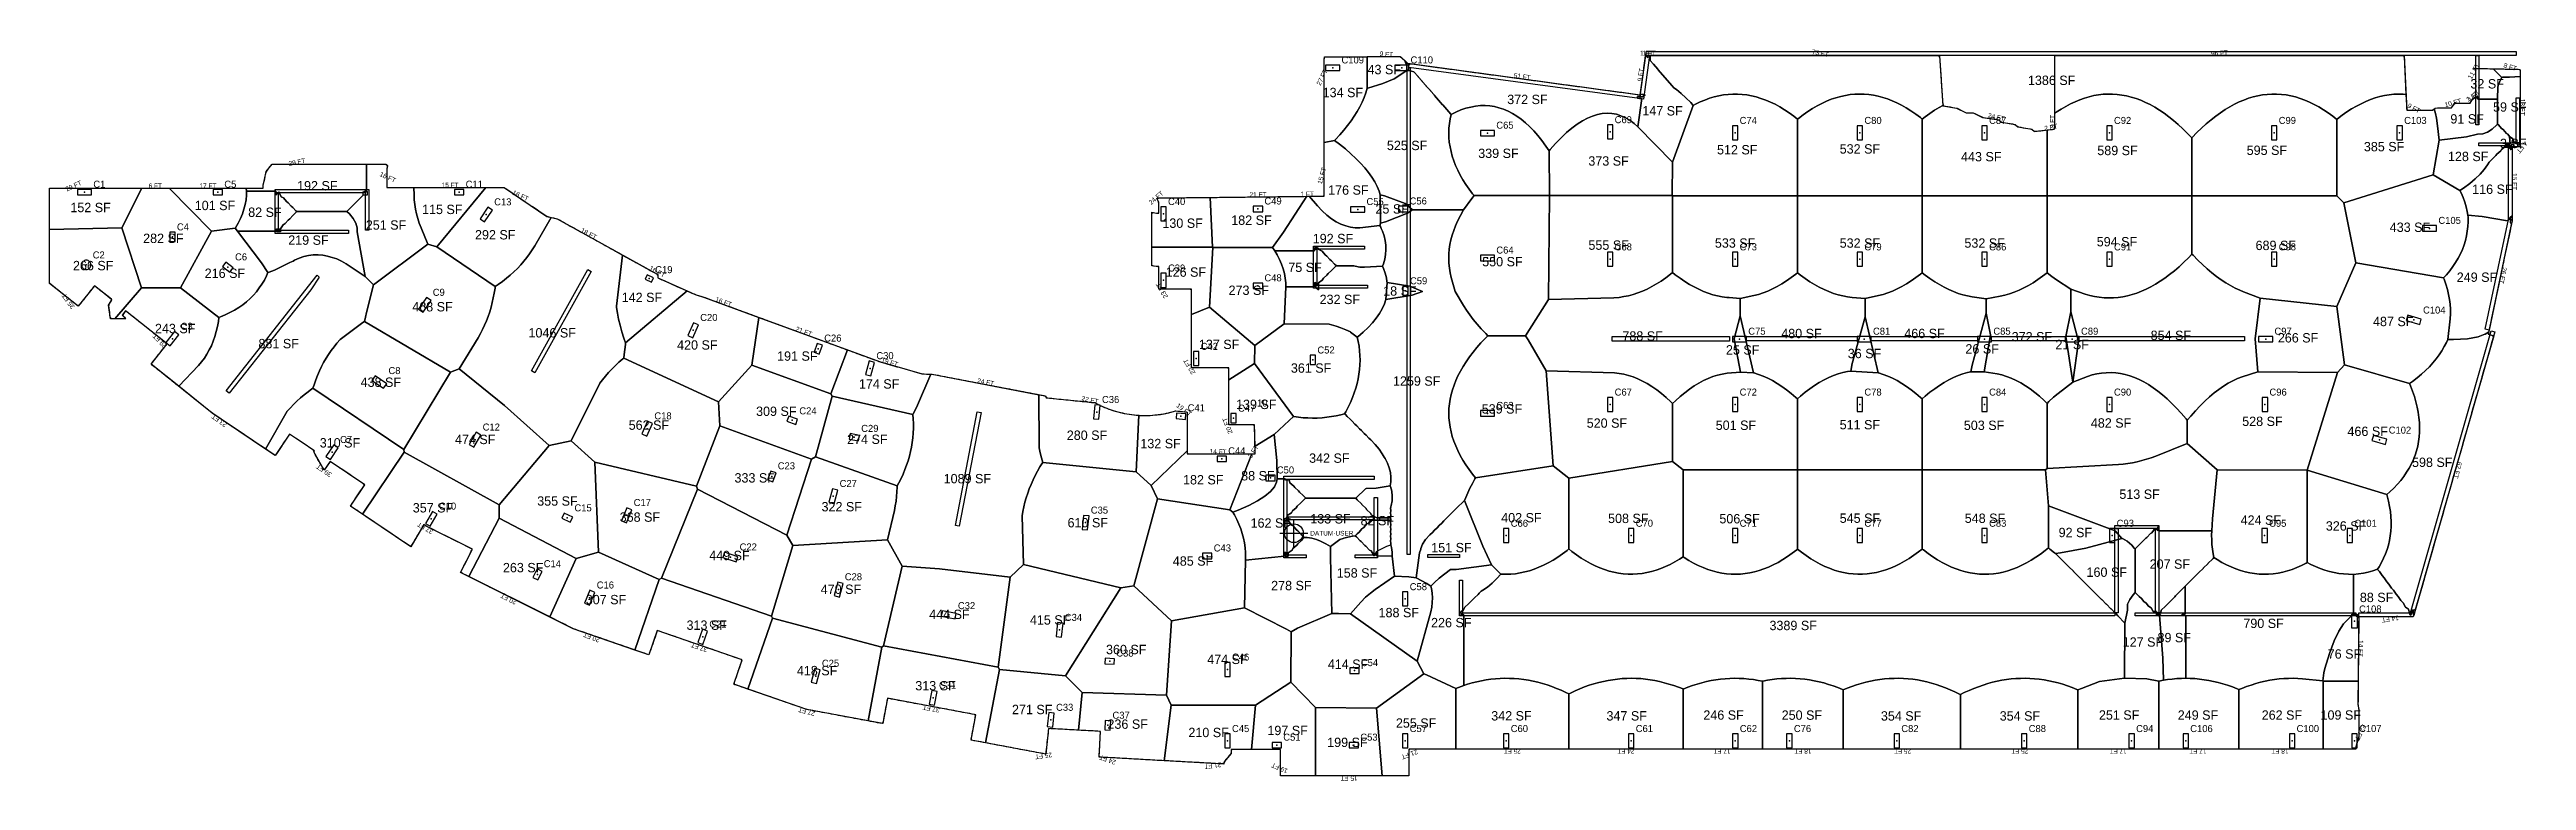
# Model space of a CAD drawing. Header units: metres. Extents: x 3272 to 9634, y 5311 to 56288.
# Drawn here: x 3292 to 9633, y 46231 to 48104 of the extents above; entities that cross this region are included whole.
import ezdxf
from ezdxf.enums import TextEntityAlignment as Align

# ---------------------------------------------------------------- set-up
doc = ezdxf.new("R2010")
doc.units = ezdxf.units.M
for name, color, linetype in [('BOUNDARY', 5, 'Continuous'), ('COL-LABEL', 2, 'Continuous'), ('COLS', 2, 'Continuous'), ('FLOOR NUMBER', 3, 'Continuous'), ('FLOOR_5_AREA_LABELS', 3, 'Continuous'), ('FLOOR_5_BOUNDARY', 5, 'Continuous'), ('FLOOR_5_COLUMNS', 7, 'Continuous'), ('FLOOR_5_DATUM', 4, 'Continuous'), ('FLOOR_5_FASCADE_COLUMNS', 30, 'Continuous'), ('FLOOR_5_FASCADE_WALLS', 4, 'Continuous'), ('FLOOR_5_LARGE_TRIBUTARY', 6, 'Continuous'), ('FLOOR_5_TRIBUTARY_COL_0', 2, 'Continuous'), ('FLOOR_5_TRIBUTARY_COL_1', 2, 'Continuous'), ('FLOOR_5_TRIBUTARY_COL_10', 2, 'Continuous'), ('FLOOR_5_TRIBUTARY_COL_100', 2, 'Continuous'), ('FLOOR_5_TRIBUTARY_COL_101', 2, 'Continuous'), ('FLOOR_5_TRIBUTARY_COL_102', 2, 'Continuous'), ('FLOOR_5_TRIBUTARY_COL_103', 2, 'Continuous'), ('FLOOR_5_TRIBUTARY_COL_104', 2, 'Continuous'), ('FLOOR_5_TRIBUTARY_COL_105', 2, 'Continuous'), ('FLOOR_5_TRIBUTARY_COL_106', 2, 'Continuous'), ('FLOOR_5_TRIBUTARY_COL_107', 2, 'Continuous'), ('FLOOR_5_TRIBUTARY_COL_108', 2, 'Continuous'), ('FLOOR_5_TRIBUTARY_COL_109', 2, 'Continuous'), ('FLOOR_5_TRIBUTARY_COL_11', 2, 'Continuous'), ('FLOOR_5_TRIBUTARY_COL_12', 2, 'Continuous'), ('FLOOR_5_TRIBUTARY_COL_13', 2, 'Continuous'), ('FLOOR_5_TRIBUTARY_COL_14', 2, 'Continuous'), ('FLOOR_5_TRIBUTARY_COL_15', 2, 'Continuous'), ('FLOOR_5_TRIBUTARY_COL_16', 2, 'Continuous'), ('FLOOR_5_TRIBUTARY_COL_17', 2, 'Continuous'), ('FLOOR_5_TRIBUTARY_COL_18', 2, 'Continuous'), ('FLOOR_5_TRIBUTARY_COL_19', 2, 'Continuous'), ('FLOOR_5_TRIBUTARY_COL_2', 2, 'Continuous'), ('FLOOR_5_TRIBUTARY_COL_20', 2, 'Continuous'), ('FLOOR_5_TRIBUTARY_COL_21', 2, 'Continuous'), ('FLOOR_5_TRIBUTARY_COL_22', 2, 'Continuous'), ('FLOOR_5_TRIBUTARY_COL_23', 2, 'Continuous'), ('FLOOR_5_TRIBUTARY_COL_24', 2, 'Continuous'), ('FLOOR_5_TRIBUTARY_COL_25', 2, 'Continuous'), ('FLOOR_5_TRIBUTARY_COL_26', 2, 'Continuous'), ('FLOOR_5_TRIBUTARY_COL_27', 2, 'Continuous'), ('FLOOR_5_TRIBUTARY_COL_28', 2, 'Continuous'), ('FLOOR_5_TRIBUTARY_COL_29', 2, 'Continuous'), ('FLOOR_5_TRIBUTARY_COL_3', 2, 'Continuous'), ('FLOOR_5_TRIBUTARY_COL_30', 2, 'Continuous'), ('FLOOR_5_TRIBUTARY_COL_31', 2, 'Continuous'), ('FLOOR_5_TRIBUTARY_COL_32', 2, 'Continuous'), ('FLOOR_5_TRIBUTARY_COL_33', 2, 'Continuous'), ('FLOOR_5_TRIBUTARY_COL_34', 2, 'Continuous'), ('FLOOR_5_TRIBUTARY_COL_35', 2, 'Continuous'), ('FLOOR_5_TRIBUTARY_COL_36', 2, 'Continuous'), ('FLOOR_5_TRIBUTARY_COL_37', 2, 'Continuous'), ('FLOOR_5_TRIBUTARY_COL_38', 2, 'Continuous'), ('FLOOR_5_TRIBUTARY_COL_39', 2, 'Continuous'), ('FLOOR_5_TRIBUTARY_COL_4', 2, 'Continuous'), ('FLOOR_5_TRIBUTARY_COL_40', 2, 'Continuous'), ('FLOOR_5_TRIBUTARY_COL_41', 2, 'Continuous'), ('FLOOR_5_TRIBUTARY_COL_42', 2, 'Continuous'), ('FLOOR_5_TRIBUTARY_COL_43', 2, 'Continuous'), ('FLOOR_5_TRIBUTARY_COL_44', 2, 'Continuous'), ('FLOOR_5_TRIBUTARY_COL_45', 2, 'Continuous'), ('FLOOR_5_TRIBUTARY_COL_46', 2, 'Continuous'), ('FLOOR_5_TRIBUTARY_COL_47', 2, 'Continuous'), ('FLOOR_5_TRIBUTARY_COL_48', 2, 'Continuous'), ('FLOOR_5_TRIBUTARY_COL_49', 2, 'Continuous'), ('FLOOR_5_TRIBUTARY_COL_5', 2, 'Continuous'), ('FLOOR_5_TRIBUTARY_COL_50', 2, 'Continuous'), ('FLOOR_5_TRIBUTARY_COL_51', 2, 'Continuous'), ('FLOOR_5_TRIBUTARY_COL_52', 2, 'Continuous'), ('FLOOR_5_TRIBUTARY_COL_53', 2, 'Continuous'), ('FLOOR_5_TRIBUTARY_COL_54', 2, 'Continuous'), ('FLOOR_5_TRIBUTARY_COL_55', 2, 'Continuous'), ('FLOOR_5_TRIBUTARY_COL_56', 2, 'Continuous'), ('FLOOR_5_TRIBUTARY_COL_57', 2, 'Continuous'), ('FLOOR_5_TRIBUTARY_COL_58', 2, 'Continuous'), ('FLOOR_5_TRIBUTARY_COL_59', 2, 'Continuous'), ('FLOOR_5_TRIBUTARY_COL_6', 2, 'Continuous'), ('FLOOR_5_TRIBUTARY_COL_60', 2, 'Continuous'), ('FLOOR_5_TRIBUTARY_COL_61', 2, 'Continuous'), ('FLOOR_5_TRIBUTARY_COL_62', 2, 'Continuous'), ('FLOOR_5_TRIBUTARY_COL_63', 2, 'Continuous'), ('FLOOR_5_TRIBUTARY_COL_64', 2, 'Continuous'), ('FLOOR_5_TRIBUTARY_COL_65', 2, 'Continuous'), ('FLOOR_5_TRIBUTARY_COL_66', 2, 'Continuous'), ('FLOOR_5_TRIBUTARY_COL_67', 2, 'Continuous'), ('FLOOR_5_TRIBUTARY_COL_68', 2, 'Continuous'), ('FLOOR_5_TRIBUTARY_COL_69', 2, 'Continuous'), ('FLOOR_5_TRIBUTARY_COL_7', 2, 'Continuous'), ('FLOOR_5_TRIBUTARY_COL_70', 2, 'Continuous'), ('FLOOR_5_TRIBUTARY_COL_71', 2, 'Continuous'), ('FLOOR_5_TRIBUTARY_COL_72', 2, 'Continuous'), ('FLOOR_5_TRIBUTARY_COL_73', 2, 'Continuous'), ('FLOOR_5_TRIBUTARY_COL_74', 2, 'Continuous'), ('FLOOR_5_TRIBUTARY_COL_75', 2, 'Continuous'), ('FLOOR_5_TRIBUTARY_COL_76', 2, 'Continuous'), ('FLOOR_5_TRIBUTARY_COL_77', 2, 'Continuous'), ('FLOOR_5_TRIBUTARY_COL_78', 2, 'Continuous'), ('FLOOR_5_TRIBUTARY_COL_79', 2, 'Continuous'), ('FLOOR_5_TRIBUTARY_COL_8', 2, 'Continuous'), ('FLOOR_5_TRIBUTARY_COL_80', 2, 'Continuous'), ('FLOOR_5_TRIBUTARY_COL_81', 2, 'Continuous'), ('FLOOR_5_TRIBUTARY_COL_82', 2, 'Continuous'), ('FLOOR_5_TRIBUTARY_COL_83', 2, 'Continuous'), ('FLOOR_5_TRIBUTARY_COL_84', 2, 'Continuous'), ('FLOOR_5_TRIBUTARY_COL_85', 2, 'Continuous'), ('FLOOR_5_TRIBUTARY_COL_86', 2, 'Continuous'), ('FLOOR_5_TRIBUTARY_COL_87', 2, 'Continuous'), ('FLOOR_5_TRIBUTARY_COL_88', 2, 'Continuous'), ('FLOOR_5_TRIBUTARY_COL_89', 2, 'Continuous'), ('FLOOR_5_TRIBUTARY_COL_9', 2, 'Continuous'), ('FLOOR_5_TRIBUTARY_COL_90', 2, 'Continuous'), ('FLOOR_5_TRIBUTARY_COL_91', 2, 'Continuous'), ('FLOOR_5_TRIBUTARY_COL_92', 2, 'Continuous'), ('FLOOR_5_TRIBUTARY_COL_93', 2, 'Continuous'), ('FLOOR_5_TRIBUTARY_COL_94', 2, 'Continuous'), ('FLOOR_5_TRIBUTARY_COL_95', 2, 'Continuous'), ('FLOOR_5_TRIBUTARY_COL_96', 2, 'Continuous'), ('FLOOR_5_TRIBUTARY_COL_97', 2, 'Continuous'), ('FLOOR_5_TRIBUTARY_COL_98', 2, 'Continuous'), ('FLOOR_5_TRIBUTARY_COL_99', 2, 'Continuous'), ('FLOOR_5_WALL_TRIBUTARY_144', 1, 'Continuous'), ('FLOOR_5_WALL_TRIBUTARY_145', 1, 'Continuous'), ('FLOOR_5_WALL_TRIBUTARY_146', 1, 'Continuous'), ('FLOOR_5_WALL_TRIBUTARY_147', 1, 'Continuous'), ('FLOOR_5_WALL_TRIBUTARY_148', 1, 'Continuous'), ('FLOOR_5_WALL_TRIBUTARY_149', 1, 'Continuous'), ('FLOOR_5_WALL_TRIBUTARY_150', 1, 'Continuous'), ('FLOOR_5_WALL_TRIBUTARY_151', 1, 'Continuous'), ('FLOOR_5_WALL_TRIBUTARY_152', 1, 'Continuous'), ('FLOOR_5_WALL_TRIBUTARY_153', 1, 'Continuous'), ('FLOOR_5_WALL_TRIBUTARY_154', 1, 'Continuous'), ('FLOOR_5_WALL_TRIBUTARY_155', 1, 'Continuous'), ('FLOOR_5_WALL_TRIBUTARY_156', 1, 'Continuous'), ('FLOOR_5_WALL_TRIBUTARY_157', 1, 'Continuous'), ('FLOOR_5_WALL_TRIBUTARY_158', 1, 'Continuous'), ('FLOOR_5_WALL_TRIBUTARY_159', 1, 'Continuous'), ('FLOOR_5_WALL_TRIBUTARY_160', 1, 'Continuous'), ('FLOOR_5_WALL_TRIBUTARY_161', 1, 'Continuous'), ('FLOOR_5_WALL_TRIBUTARY_162', 1, 'Continuous'), ('FLOOR_5_WALL_TRIBUTARY_163', 1, 'Continuous'), ('FLOOR_5_WALL_TRIBUTARY_164', 1, 'Continuous'), ('FLOOR_5_WALL_TRIBUTARY_165', 1, 'Continuous'), ('FLOOR_5_WALL_TRIBUTARY_166', 1, 'Continuous'), ('FLOOR_5_WALL_TRIBUTARY_167', 1, 'Continuous'), ('FLOOR_5_WALL_TRIBUTARY_168', 1, 'Continuous'), ('FLOOR_5_WALL_TRIBUTARY_169', 1, 'Continuous'), ('FLOOR_5_WALL_TRIBUTARY_170', 1, 'Continuous'), ('FLOOR_5_WALL_TRIBUTARY_171', 1, 'Continuous'), ('FLOOR_5_WALL_TRIBUTARY_172', 1, 'Continuous'), ('FLOOR_5_WALL_TRIBUTARY_173', 1, 'Continuous'), ('FLOOR_5_WALL_TRIBUTARY_174', 1, 'Continuous'), ('FLOOR_5_WALL_TRIBUTARY_175', 1, 'Continuous'), ('FLOOR_5_WALL_TRIBUTARY_176', 1, 'Continuous'), ('FLOOR_5_WALL_TRIBUTARY_177', 1, 'Continuous'), ('FLOOR_5_WALL_TRIBUTARY_178', 1, 'Continuous'), ('FLOOR_5_WALL_TRIBUTARY_179', 1, 'Continuous'), ('FLOOR_5_WALL_TRIBUTARY_180', 1, 'Continuous'), ('FLOOR_5_WALL_TRIBUTARY_181', 1, 'Continuous'), ('FLOOR_5_WALL_TRIBUTARY_182', 1, 'Continuous'), ('FLOOR_5_WALL_TRIBUTARY_183', 1, 'Continuous'), ('FLOOR_5_WALL_TRIBUTARY_184', 1, 'Continuous'), ('FLOOR_5_WALL_TRIBUTARY_185', 1, 'Continuous'), ('FLOOR_5_WALL_TRIBUTARY_186', 1, 'Continuous'), ('FLOOR_5_WALL_TRIBUTARY_187', 1, 'Continuous'), ('WALL', 4, 'Continuous')]:
    doc.layers.add(name, color=color, linetype=linetype)

msp = doc.modelspace()

# ---------------------------------------------------------------- texts
at = {"layer": 'COL-LABEL'}
for s, p in [('C109', (6599.4, 48068.5)), ('C110', (6776.2, 48068.5)), ('C65', (6995.8, 47901.3)), ('C69', (7298.7, 47915.4)), ('C74', (7618.7, 47913.5)), ('C80', (7938, 47913.5)), ('C87', (8257.2, 47913.5)), ('C92', (8576.9, 47913.5)), ('C99', (8998.6, 47913.5)), ('C103', (9319.7, 47913.5)), ('C1', (3404.4, 47750)), ('C5', (3739.7, 47750)), ('C11', (4357.5, 47750)), ('C13', (4430.5, 47704.8)), ('C40', (6155.4, 47705.6)), ('C49', (6402.2, 47707.1)), ('C55', (6663.4, 47705.6)), ('C56', (6773.8, 47707.1)), ('C4', (3618.4, 47640.7)), ('C105', (9407.4, 47657.4)), ('C2', (3402.8, 47568.8)), ('C6', (3767.2, 47563.8)), ('C64', (6995.8, 47581.3)), ('C68', (7298.7, 47589.4)), ('C73', (7618.7, 47589.4)), ('C79', (7938, 47589.4)), ('C86', (8257.2, 47589.4)), ('C91', (8576.9, 47589.4)), ('C98', (8998.6, 47589.4)), ('C9', (4273.3, 47473.1)), ('C19', (4842.7, 47531.1)), ('C39', (6155.4, 47535.3)), ('C48', (6402.2, 47510.2)), ('C59', (6774.8, 47502.5)), ('C104', (9368, 47427.6)), ('C3', (3627.9, 47386)), ('C20', (4957.9, 47408.6)), ('C26', (5275.3, 47355.8)), ('C75', (7640.7, 47373.4)), ('C81', (7960, 47373.4)), ('C85', (8268.2, 47373.4)), ('C89', (8492.6, 47373.4)), ('C97', (8987.7, 47373.4)), ('C30', (5408.8, 47310.7)), ('C42', (6239.1, 47334.6)), ('C52', (6537.8, 47325.3)), ('C8', (4159.8, 47272.5)), ('C18', (4840.5, 47156.4)), ('C24', (5211.6, 47169.3)), ('C36', (5986.4, 47198.4)), ('C41', (6205.7, 47177.2)), ('C47', (6334.6, 47176.1)), ('C63', (6995.8, 47183.3)), ('C67', (7298.7, 47217.4)), ('C72', (7618.7, 47217.4)), ('C78', (7938, 47217.4)), ('C84', (8257.2, 47217.4)), ('C90', (8576.9, 47217.4)), ('C96', (8974.9, 47217.4)), ('C7', (4036, 47096)), ('C12', (4401, 47127.8)), ('C29', (5370, 47124.4)), ('C102', (9280.1, 47120)), ('C23', (5156.4, 47028.5)), ('C44', (6309.4, 47066.9)), ('C27', (5314.8, 46983.2)), ('C50', (6434, 47017.9)), ('C10', (4289.1, 46925.3)), ('C15', (4636, 46920.7)), ('C17', (4787.6, 46934.4)), ('C35', (5957.7, 46915)), ('C66', (7032.7, 46881.3)), ('C70', (7352.7, 46881.3)), ('C71', (7618.7, 46881.3)), ('C77', (7938, 46881.3)), ('C83', (8257.2, 46881.3)), ('C93', (8583.8, 46881.3)), ('C95', (8974.1, 46881.3)), ('C101', (9192.1, 46881.3)), ('C14', (4557.4, 46777.7)), ('C22', (5058.8, 46820.6)), ('C43', (6272.4, 46818)), ('C16', (4693, 46723.1)), ('C28', (5328, 46744.2)), ('C58', (6774.1, 46718.8)), ('C32', (5617.6, 46670.2)), ('C108', (9204.2, 46661.6)), ('C21', (4981.2, 46623)), ('C34', (5891.2, 46640.1)), ('C25', (5269.4, 46522.6)), ('C38', (6023, 46548.7)), ('C46', (6319.2, 46538.4)), ('C54', (6649, 46524.2)), ('C31', (5569.1, 46466.3)), ('C33', (5868.8, 46409.7)), ('C37', (6013.2, 46389.4)), ('C45', (6319.2, 46355.2)), ('C51', (6450.5, 46333.2)), ('C53', (6647.7, 46333.2)), ('C57', (6774.1, 46355.2)), ('C60', (7032.7, 46355.2)), ('C61', (7352.7, 46355.2)), ('C62', (7619.1, 46355.2)), ('C76', (7757.5, 46355.2)), ('C82', (8032.5, 46355.2)), ('C88', (8358.6, 46355.2)), ('C94', (8633.6, 46355.2)), ('C106', (8772.1, 46355.2)), ('C100', (9044.3, 46355.2)), ('C107', (9204.2, 46355.2))]:
    msp.add_text(s, height=18, dxfattribs=at).set_placement(p)
at = {"layer": 'FLOOR NUMBER'}
msp.add_text('10', height=18, dxfattribs=at).set_placement((6383.4, 47189.4))
at = {"layer": 'FLOOR_5_AREA_LABELS'}
for s, p in [('43 SF', (6708.9, 48052.9)), ('134 SF', (6603, 47994)), ('1386 SF', (8417.3, 48025.3)), ('32 SF', (9532.1, 48016.3)), ('372 SF', (7075.4, 47976.3)), ('147 SF', (7421.2, 47947.1)), ('91 SF', (9480.8, 47926.4)), ('59 SF', (9590.1, 47956.9)), ('525 SF', (6767.4, 47858.4)), ('3 SF', (9599, 47863.5)), ('339 SF', (7001.2, 47838.2)), ('373 SF', (7283.1, 47818.6)), ('512 SF', (7612.5, 47847.4)), ('532 SF', (7926.5, 47849.5)), ('443 SF', (8237.2, 47829.6)), ('589 SF', (8585.9, 47845.5)), ('595 SF', (8968.3, 47846)), ('385 SF', (9268.3, 47855.3)), ('128 SF', (9483.6, 47830.2)), ('192 SF', (3977.7, 47755.2)), ('176 SF', (6617.1, 47744.1)), ('116 SF', (9545.6, 47746.2)), ('152 SF', (3397.3, 47699.4)), ('101 SF', (3715.7, 47704.6)), ('82 SF', (3843.6, 47687.2)), ('115 SF', (4297.6, 47694.5)), ('25 SF', (6729.2, 47695.7)), ('282 SF', (3583.6, 47620.4)), ('219 SF', (3955, 47615.8)), ('251 SF', (4153.6, 47654.5)), ('292 SF', (4433.2, 47629.5)), ('130 SF', (6192.7, 47659.2)), ('182 SF', (6369, 47666.9)), ('192 SF', (6577.6, 47619.8)), ('533 SF', (7607, 47608.3)), ('532 SF', (7926.5, 47608.3)), ('532 SF', (8245.8, 47608.3)), ('594 SF', (8584.5, 47611.7)), ('433 SF', (9334.6, 47648.8)), ('266 SF', (3404, 47550.5)), ('75 SF', (6506.1, 47546)), ('550 SF', (7011.4, 47560.6)), ('555 SF', (7283.3, 47603)), ('689 SF', (8991.1, 47602.3)), ('216 SF', (3741.2, 47530.9)), ('126 SF', (6201.1, 47533.9)), ('273 SF', (6362.1, 47487.3)), ('18 SF', (6749, 47485.5)), ('249 SF', (9506.1, 47520.8)), ('468 SF', (4272.6, 47445.1)), ('142 SF', (4808.7, 47469.1)), ('232 SF', (6595.2, 47463.9)), ('243 SF', (3613.9, 47389.3)), ('1046 SF', (4579, 47378.3)), ('788 SF', (7370.3, 47370.1)), ('480 SF', (7776.9, 47376.5)), ('466 SF', (8091.8, 47376.6)), ('372 SF', (8366.8, 47368.3)), ('854 SF', (8722.5, 47371.8)), ('266 SF', (9048.1, 47365.5)), ('487 SF', (9291.7, 47407.3)), ('881 SF', (3878.8, 47350.6)), ('420 SF', (4950.5, 47347.1)), ('191 SF', (5206.5, 47318.7)), ('137 SF', (6286.2, 47348.7)), ('361 SF', (6521.6, 47288)), ('25 SF', (7626.4, 47334.6)), ('36 SF', (7938.3, 47325.3)), ('26 SF', (8239.4, 47337.1)), ('21 SF', (8469.9, 47348.3)), ('438 SF', (4140.3, 47251.7)), ('174 SF', (5415.9, 47247.3)), ('1259 SF', (6791.9, 47254.7)), ('309 SF', (5152.6, 47177.2)), ('139 SF', (6381.3, 47194.9)), ('539 SF', (7010.2, 47183.3)), ('474 SF', (4381.8, 47105.1)), ('562 SF', (4826.5, 47141.8)), ('274 SF', (5385.7, 47105.5)), ('280 SF', (5948, 47115.9)), ('520 SF', (7278.9, 47147)), ('501 SF', (7609.1, 47141.5)), ('511 SF', (7926.4, 47142.9)), ('503 SF', (8244.3, 47141.3)), ('482 SF', (8569.4, 47147.3)), ('528 SF', (8956.9, 47151.5)), ('466 SF', (9226.3, 47125.9)), ('310 SF', (4035.7, 47096.4)), ('132 SF', (6136.3, 47094.5)), ('342 SF', (6568.3, 47057.2)), ('598 SF', (9391.6, 47046.5)), ('333 SF', (5097.4, 47006.6)), ('1089 SF', (5641.7, 47004.6)), ('182 SF', (6245.6, 47001.8)), ('88 SF', (6385.4, 47012.1)), ('357 SF', (4273.8, 46929.9)), ('355 SF', (4592.4, 46947.3)), ('322 SF', (5320.2, 46932.7)), ('513 SF', (8642.4, 46964.8)), ('368 SF', (4803.5, 46906.1)), ('610 SF', (5950, 46891.7)), ('162 SF', (6418.5, 46891)), ('133 SF', (6571.2, 46901.7)), ('82 SF', (6691.1, 46896.9)), ('402 SF', (7060, 46904.5)), ('508 SF', (7333.6, 46902.8)), ('506 SF', (7618.5, 46901.9)), ('545 SF', (7926.5, 46903.3)), ('548 SF', (8246.6, 46903.1)), ('92 SF', (8478, 46866.6)), ('424 SF', (8952.8, 46898.3)), ('326 SF', (9170.9, 46883.4)), ('449 SF', (5032.7, 46807.7)), ('485 SF', (6219.4, 46793.5)), ('151 SF', (6880.9, 46827.9)), ('207 SF', (8719.9, 46785.7)), ('263 SF', (4504.6, 46776.6)), ('470 SF', (5318.2, 46721.2)), ('278 SF', (6471.1, 46730.7)), ('158 SF', (6639.1, 46763)), ('160 SF', (8558.4, 46765)), ('307 SF', (4716.7, 46694.7)), ('444 SF', (5595.8, 46656.9)), ('188 SF', (6746.1, 46661.4)), ('88 SF', (9249.1, 46700.3)), ('313 SF', (4974.6, 46629.2)), ('415 SF', (5853.6, 46642.6)), ('226 SF', (6880.5, 46635.7)), ('3389 SF', (7755.7, 46628.4)), ('89 SF', (8731.1, 46597.3)), ('790 SF', (8959.8, 46633.8)), ('360 SF', (6048.4, 46566.8)), ('474 SF', (6307.5, 46541.5)), ('414 SF', (6616.2, 46529.2)), ('127 SF', (8651, 46586)), ('76 SF', (9166.9, 46555.4)), ('418 SF', (5257.1, 46512.7)), ('313 SF', (5560.2, 46474.1)), ('271 SF', (5807.7, 46413.1)), ('236 SF', (6052.1, 46375.6)), ('210 SF', (6259.3, 46354.2)), ('197 SF', (6461.5, 46359.4)), ('255 SF', (6790.5, 46378.4)), ('342 SF', (7034.5, 46396.9)), ('347 SF', (7329.5, 46396.8)), ('246 SF', (7577.5, 46398.9)), ('250 SF', (7778, 46398.7)), ('354 SF', (8032, 46396.6)), ('354 SF', (8336.1, 46396.6)), ('251 SF', (8590.1, 46399)), ('249 SF', (8791.9, 46398.8)), ('262 SF', (9006.8, 46398.9)), ('109 SF', (9157.4, 46399)), ('199 SF', (6614.6, 46328.9))]:
    msp.add_text(s, height=24, dxfattribs=at).set_placement(p, align=Align.MIDDLE_CENTER)
at = {"layer": 'FLOOR_5_DATUM'}
msp.add_text('DATUM·USER', height=12, dxfattribs=at).set_placement((6519.6, 46858.8))
at = {"layer": 'FLOOR_5_FASCADE_COLUMNS'}
for s, rotation, p in [('9 FT', -5.68536, (6714.3, 48092.1)), ('27 FT', 63.60045, (6549.6, 48032.8)), ('24 FT', -12.9991, (8275.6, 47931.2)), ('3 FT', 90, (8419.3, 47919.6)), ('9 FT', -28.04568, (9344.6, 47953.9)), ('2 FT', 11.03221, (8415.5, 47905.1)), ('29 FT', 24.58715, (3353.7, 47754.6)), ('15 FT', 74.0308, (6549.2, 47780.9)), ('16 FT', -24.44725, (4498, 47729.7)), ('24 FT', 40.40819, (6124.7, 47724.1)), ('21 FT', 0.644, (6385.8, 47732.6)), ('16 FT', -29.05117, (4848.1, 47535)), ('23 FT', 119.93635, (6139.8, 47486.7)), ('35 FT', 125.82064, (3340.2, 47459.2)), ('16 FT', -20.23383, (5017.7, 47457.5)), ('29 FT', 133.81343, (3574.4, 47357)), ('21 FT', -20.18533, (5223.2, 47381.9)), ('19 FT', -16.13911, (5443, 47303.1)), ('22 FT', 120.45499, (6210.1, 47291.5)), ('22 FT', -11.66736, (5955.6, 47206.5)), ('19 FT', -36.90581, (6196.4, 47181.3)), ('20 FT', 111.27288, (6307.6, 47140.1)), ('14 FT', -1.9792, (6283.6, 47073.8)), ('3 FT', 58.4817, (6373.7, 47074.3)), ('39 FT', 146.05537, (3994.7, 47025.1)), ('37 FT', 149.56642, (4254.1, 46877.7)), ('20 FT', 153.47498, (4467.3, 46696.1)), ('20 FT', 158.82821, (4679.7, 46597.6)), ('37 FT', 160.89502, (4955.3, 46572)), ('14 FT', -90.4575, (9208.7, 46569.1)), ('27 FT', 165.19575, (5230.4, 46407.2)), ('37 FT', 169.42208, (5549.2, 46414.8)), ('22 FT', -117.54183, (9208.6, 46354.3)), ('25 FT', -172.27271, (5836.9, 46294.1)), ('24 FT', 160.28547, (6000.8, 46284)), ('21 FT', -159.5757, (6773.7, 46297.8)), ('25 FT', 180, (7036.9, 46305.5)), ('24 FT', 180, (7327.9, 46305.5)), ('17 FT', 180, (7573.9, 46305.5)), ('18 FT', 180, (7780.9, 46305.5)), ('25 FT', 180, (8035.9, 46305.5)), ('25 FT', 180, (8335.9, 46305.5)), ('17 FT', 180, (8587.9, 46305.5)), ('17 FT', 180, (8791.9, 46305.5)), ('18 FT', 180, (9001.9, 46305.5)), ('21 FT', -172.77236, (6270.5, 46269)), ('19 FT', 157.24313, (6440.9, 46262.8)), ('15 FT', 180, (6619.3, 46237.1))]:
    msp.add_text(s, height=12, rotation=rotation, dxfattribs=at).set_placement(p, align=Align.MIDDLE_CENTER)
for s, p in [('6 FT', (3562.9, 47755.1)), ('17 FT', (3697.9, 47755.1)), ('15 FT', (4317.6, 47756.9))]:
    msp.add_text(s, height=12, dxfattribs=at).set_placement(p, align=Align.MIDDLE_CENTER)
at = {"layer": 'FLOOR_5_FASCADE_WALLS'}
for p in [(7381.1, 48095), (7387.1, 48095)]:
    msp.add_text('1 FT', height=12, dxfattribs=at).set_placement(p, align=Align.MIDDLE_CENTER)
for s, rotation, p in [('73 FT', -9.76108, (7825.2, 48094.9)), ('96 FT', 3.19058, (8846.9, 48095)), ('11 FT', 59.99548, (9497.9, 48048.7)), ('8 FT', -16.02547, (9591.2, 48059.7)), ('51 FT', -8.30077, (7062, 48035.1)), ('9 FT', 82.20176, (7365.3, 48039.3)), ('1 FT', 41.6213, (9497.6, 47985.9)), ('10 FT', 14.9014, (9444.6, 47967.8)), ('1 FT', 30.43799, (9494.6, 47983.8)), ('13 FT', -90, (9622.8, 47956.3)), ('29 FT', 11.37955, (3925.7, 47816)), ('4 FT', -128.21726, (9621.2, 47853.8)), ('16 FT', -25.05471, (4158.3, 47776.9)), ('15 FT', -90.52738, (9602.6, 47765.7)), ('1 FT', 0.644, (6511.7, 47734)), ('18 FT', -27.87556, (4672.7, 47632.4)), ('26 FT', -101.56254, (9572.7, 47525.3)), ('24 FT', -10.80263, (5688.6, 47252.1)), ('23 FT', 144.11991, (3726.8, 47153)), ('62 FT', -104.79195, (9456.8, 47026.4)), ('14 FT', -171.6709, (9284.3, 46644.8))]:
    msp.add_text(s, height=12, rotation=rotation, dxfattribs=at).set_placement(p, align=Align.MIDDLE_CENTER)

# ---------------------------------------------------------------- linework, layer by layer
at = {"layer": 'BOUNDARY'}
msp.add_lwpolyline([(8425.3, 47901.6), (8425.3, 48089), (9317.7, 48089), (9319.9, 48086.5), (9326.3, 47948.7), (9392.1, 47948.4), (9398.8, 47954.3), (9440.6, 47954.8), (9449.4, 47966.3), (9488.4, 47966.4), (9497.1, 47980), (9503.1, 47980), (9503.1, 48052.2), (9502.8, 48054.9), (9496.9, 48056), (9614.7, 48053.3), (9616.8, 48051.7), (9616.8, 47854.8), (9596.6, 47854.8), (9596.6, 47667.7), (9534.9, 47374.9), (9549, 47370.8), (9343.1, 46650.8), (9203.3, 46650.8), (9201.5, 46426), (9203.3, 46413.2), (9203.3, 46342.1), (9196.1, 46317.5), (9196.1, 46311.5), (6771.6, 46311.5), (6771.6, 46243.1), (6443.2, 46243.1), (6443.2, 46310.5), (6316.7, 46310.5), (6316.7, 46300.3), (6299, 46279.3), (6298.7, 46273.4), (5979.1, 46291), (5982.7, 46356.9), (5849.6, 46364.2), (5842.4, 46298.9), (5651.2, 46334.6), (5663.3, 46399.6), (5437.2, 46441.7), (5425.1, 46376.8), (5230.5, 46413.1), (5043.9, 46477.8), (5065.5, 46540.2), (4848.1, 46615.4), (4826.5, 46553.1), (4633, 46620.1), (4344.6, 46764), (4374.6, 46824), (4258.4, 46882), (4250.8, 46887.1), (4216.9, 46830.3), (4062.4, 46934.3), (4099.3, 46989.1), (4010.6, 47048.7), (3995.3, 47026), (3968.5, 47073.3), (3970.2, 47075.9), (3906.8, 47118.6), (3869.9, 47063.9), (3708.6, 47172.5), (3552.2, 47297.9), (3593, 47349.7), (3487.1, 47434.7), (3478.6, 47423.9), (3487.3, 47414.3), (3448.3, 47414.3), (3443.6, 47449.1), (3451.4, 47461.9), (3450.5, 47464.1), (3407.1, 47498.9), (3365.6, 47446.2), (3292.3, 47505), (3292.3, 47749.1), (3839, 47749.1), (3839, 47756.9), (3842.8, 47771.5), (3847.1, 47791.9), (3861.8, 47810.1), (4152.8, 47810.3), (4157.4, 47807), (4155.7, 47796.6), (4155.7, 47750.9), (4456.2, 47750.9), (4565.6, 47676.7), (4592, 47670.4), (4849, 47527.7), (4849.4, 47519), (4945.3, 47476.4), (4968.8, 47469.1), (5416.6, 47304.4), (5526.4, 47272.9), (5551.7, 47272.3), (5842, 47216.4), (5843.3, 47211.9), (5967.7, 47199.3, 0.200994), (6175.8, 47178.2), (6204.8, 47175.3), (6204.8, 47067.8), (6378.9, 47067.8), (6376.9, 47142.2), (6310.8, 47142.2), (6310.8, 47288.7), (6215.2, 47288.7), (6215.2, 47489.7), (6131.8, 47489.7), (6131.8, 47548), (6125.8, 47548), (6113.6, 47549.9), (6114.3, 47687), (6125.8, 47685), (6131.8, 47685), (6131.8, 47712.1), (6126.8, 47723.7), (6554.8, 47728.5), (6555, 47731.3), (6555, 48074), (6555.7, 48085.3), (6749.8, 48086.3), (6765.1, 48072.3), (6769.5, 48068), (6775.5, 48068), (7364.4, 47988), (7378.1, 48089), (8127.7, 48089), (8130.4, 48088.2), (8138.7, 47960.2), (8174.2, 47954.2), (8198.4, 47942.3), (8216.4, 47942.2), (8240.6, 47930.2), (8282.1, 47924.2), (8288.8, 47918.2), (8324.2, 47912.1), (8330.9, 47906.2), (8366.3, 47900), (8373, 47894.3), (8423.6, 47900)], format="xyb", close=True, dxfattribs=at)
at = {"layer": 'COLS'}
for points in [[(6594.9, 48050), (6594.9, 48064), (6558.9, 48064), (6558.9, 48050)], [(6771.7, 48050), (6771.7, 48064), (6735.7, 48064), (6735.7, 48050)], [(6991.3, 47882.8), (6991.3, 47896.8), (6955.3, 47896.8), (6955.3, 47882.8)], [(7280.2, 47874.9), (7294.2, 47874.9), (7294.2, 47910.9), (7280.2, 47910.9)], [(7600.2, 47873), (7614.2, 47873), (7614.2, 47909), (7600.2, 47909)], [(7919.5, 47873), (7933.5, 47873), (7933.5, 47909), (7919.5, 47909)], [(8238.7, 47873), (8252.7, 47873), (8252.7, 47909), (8238.7, 47909)], [(8558.4, 47873), (8572.4, 47873), (8572.4, 47909), (8558.4, 47909)], [(8980.1, 47873), (8994.1, 47873), (8994.1, 47909), (8980.1, 47909)], [(9301.2, 47873), (9315.2, 47873), (9315.2, 47909), (9301.2, 47909)], [(3363.9, 47745.5), (3363.9, 47731.5), (3399.9, 47731.5), (3399.9, 47745.5)], [(3735.2, 47731.5), (3735.2, 47745.5), (3711.2, 47745.5), (3711.2, 47731.5)], [(4353, 47731.5), (4353, 47745.5), (4329, 47745.5), (4329, 47731.5)], [(4394.2, 47670.5), (4405.8, 47662.6), (4426, 47692.4), (4414.4, 47700.3)], [(6150.9, 47701.1), (6136.9, 47701.1), (6136.9, 47665.1), (6150.9, 47665.1)], [(6397.7, 47688.6), (6397.7, 47702.6), (6373.7, 47702.6), (6373.7, 47688.6)], [(6658.9, 47687.1), (6658.9, 47701.1), (6622.9, 47701.1), (6622.9, 47687.1)], [(6769.3, 47688.6), (6769.3, 47702.6), (6745.3, 47702.6), (6745.3, 47688.6)], [(3599.9, 47612.2), (3613.9, 47612.2), (3613.9, 47636.2), (3599.9, 47636.2)], [(9402.9, 47638.9), (9402.9, 47652.9), (9366.9, 47652.9), (9366.9, 47638.9)], [(3398.3, 47552.3), (3398.1, 47554.6), (3397.4, 47556.9), (3396.3, 47558.9), (3394.8, 47560.8), (3393, 47562.2), (3390.9, 47563.4), (3388.7, 47564), (3386.3, 47564.3), (3384, 47564), (3381.7, 47563.4), (3379.7, 47562.2), (3377.8, 47560.8), (3376.4, 47558.9), (3375.2, 47556.9), (3374.6, 47554.6), (3374.3, 47552.3), (3374.6, 47549.9), (3375.2, 47547.7), (3376.4, 47545.6), (3377.8, 47543.8), (3379.7, 47542.3), (3381.7, 47541.2), (3384, 47540.5), (3386.3, 47540.3), (3388.7, 47540.5), (3390.9, 47541.2), (3393, 47542.3), (3394.8, 47543.8), (3396.3, 47545.6), (3397.4, 47547.7), (3398.1, 47549.9)], [(3754, 47533.4), (3762.7, 47544.4), (3743.8, 47559.3), (3735.2, 47548.3)], [(6991.3, 47562.8), (6991.3, 47576.8), (6955.3, 47576.8), (6955.3, 47562.8)], [(7280.2, 47548.9), (7294.2, 47548.9), (7294.2, 47584.9), (7280.2, 47584.9)], [(7600.2, 47548.9), (7614.2, 47548.9), (7614.2, 47584.9), (7600.2, 47584.9)], [(7919.5, 47548.9), (7933.5, 47548.9), (7933.5, 47584.9), (7919.5, 47584.9)], [(8238.7, 47548.9), (8252.7, 47548.9), (8252.7, 47584.9), (8238.7, 47584.9)], [(8558.4, 47548.9), (8572.4, 47548.9), (8572.4, 47584.9), (8558.4, 47584.9)], [(8980.1, 47548.9), (8994.1, 47548.9), (8994.1, 47584.9), (8980.1, 47584.9)], [(4821.8, 47526.6), (4816.9, 47515.6), (4833.4, 47508.3), (4838.2, 47519.3)], [(6150.9, 47530.8), (6136.9, 47530.8), (6136.9, 47494.8), (6150.9, 47494.8)], [(6397.7, 47491.7), (6397.7, 47505.7), (6373.7, 47505.7), (6373.7, 47491.7)], [(6770.3, 47498), (6756.3, 47498), (6756.3, 47474), (6770.3, 47474)], [(4237, 47438.8), (4248.6, 47431), (4268.8, 47460.8), (4257.2, 47468.6)], [(3590.2, 47353.2), (3601.2, 47344.6), (3623.4, 47372.9), (3612.4, 47381.5)], [(4926, 47371.2), (4938.7, 47365.5), (4953.4, 47398.4), (4940.6, 47404.1)], [(7636.2, 47354.9), (7636.2, 47368.9), (7600.2, 47368.9), (7600.2, 47354.9)], [(7955.5, 47354.9), (7955.5, 47368.9), (7919.5, 47368.9), (7919.5, 47354.9)], [(8263.7, 47354.9), (8263.7, 47368.9), (8227.7, 47368.9), (8227.7, 47354.9)], [(8488.1, 47354.9), (8488.1, 47368.9), (8452.1, 47368.9), (8452.1, 47354.9)], [(8983.2, 47354.9), (8983.2, 47368.9), (8947.2, 47368.9), (8947.2, 47354.9)], [(9359.7, 47399.8), (9363.5, 47413.2), (9328.9, 47423.1), (9325.1, 47409.7)], [(5270.8, 47346.5), (5257.7, 47351.3), (5249.5, 47328.7), (5262.6, 47323.9)], [(5380.9, 47271.6), (5394.3, 47267.8), (5404.3, 47302.4), (5390.8, 47306.2)], [(6234.6, 47330.1), (6220.6, 47330.1), (6220.6, 47294.1), (6234.6, 47294.1)], [(6533.3, 47320.8), (6519.3, 47320.8), (6519.3, 47296.8), (6533.3, 47296.8)], [(4147.5, 47236.3), (4155.3, 47247.9), (4125.5, 47268), (4117.6, 47256.4)], [(5964.4, 47158.1), (5978.3, 47156.7), (5981.9, 47192.5), (5968, 47193.9)], [(6991.3, 47164.8), (6991.3, 47178.8), (6955.3, 47178.8), (6955.3, 47164.8)], [(7280.2, 47176.9), (7294.2, 47176.9), (7294.2, 47212.9), (7280.2, 47212.9)], [(7600.2, 47176.9), (7614.2, 47176.9), (7614.2, 47212.9), (7600.2, 47212.9)], [(7919.5, 47176.9), (7933.5, 47176.9), (7933.5, 47212.9), (7919.5, 47212.9)], [(8238.7, 47176.9), (8252.7, 47176.9), (8252.7, 47212.9), (8238.7, 47212.9)], [(8558.4, 47176.9), (8572.4, 47176.9), (8572.4, 47212.9), (8558.4, 47212.9)], [(8956.4, 47176.9), (8970.4, 47176.9), (8970.4, 47212.9), (8956.4, 47212.9)], [(4366.5, 47092.1), (4378.7, 47085.1), (4396.5, 47116.4), (4384.4, 47123.3)], [(4808.6, 47119), (4821.4, 47113.3), (4836, 47146.2), (4823.2, 47151.9)], [(5184.6, 47164.8), (5179.8, 47151.7), (5202.4, 47143.5), (5207.1, 47156.6)], [(5362.9, 47101.6), (5365.5, 47115.4), (5341.9, 47119.9), (5339.3, 47106.1)], [(6199.8, 47156.3), (6201.2, 47170.3), (6177.3, 47172.7), (6175.9, 47158.8)], [(6316.1, 47147.6), (6330.1, 47147.6), (6330.1, 47171.6), (6316.1, 47171.6)], [(9271.7, 47092.1), (9275.6, 47105.6), (9241, 47115.5), (9237.1, 47102)], [(3999.8, 47061.6), (4011.4, 47053.8), (4031.5, 47083.6), (4019.9, 47091.5)], [(6304.9, 47048.4), (6304.9, 47062.4), (6280.9, 47062.4), (6280.9, 47048.4)], [(5151.9, 47019.2), (5138.7, 47024), (5130.5, 47001.5), (5143.7, 46996.7)], [(6429.5, 46999.4), (6429.5, 47013.4), (6405.5, 47013.4), (6405.5, 46999.4)], [(4254.6, 46889.5), (4266.8, 46882.6), (4284.6, 46913.8), (4272.4, 46920.8)], [(4756, 46896.8), (4768.8, 46891.3), (4783.1, 46924.3), (4770.3, 46929.9)], [(5286.9, 46944.1), (5300.4, 46940.2), (5310.3, 46974.8), (5296.9, 46978.7)], [(4625.2, 46893), (4631.5, 46905.5), (4610, 46916.2), (4603.7, 46903.7)], [(5935.7, 46874.7), (5949.6, 46873.3), (5953.2, 46909.1), (5939.3, 46910.5)], [(7028.2, 46876.8), (7014.2, 46876.8), (7014.2, 46840.8), (7028.2, 46840.8)], [(7348.2, 46876.8), (7334.2, 46876.8), (7334.2, 46840.8), (7348.2, 46840.8)], [(7600.2, 46840.8), (7614.2, 46840.8), (7614.2, 46876.8), (7600.2, 46876.8)], [(7919.5, 46840.8), (7933.5, 46840.8), (7933.5, 46876.8), (7919.5, 46876.8)], [(8238.7, 46840.8), (8252.7, 46840.8), (8252.7, 46876.8), (8238.7, 46876.8)], [(8565.3, 46840.8), (8579.3, 46840.8), (8579.3, 46876.8), (8565.3, 46876.8)], [(8955.6, 46840.8), (8969.6, 46840.8), (8969.6, 46876.8), (8955.6, 46876.8)], [(9173.6, 46840.8), (9187.6, 46840.8), (9187.6, 46876.8), (9173.6, 46876.8)], [(5049.7, 46791.1), (5054.3, 46804.3), (5020.3, 46816.1), (5015.7, 46802.9)], [(6267.9, 46799.5), (6267.9, 46813.5), (6243.9, 46813.5), (6243.9, 46799.5)], [(4552.9, 46766.9), (4540.4, 46773.2), (4529.7, 46751.7), (4542.2, 46745.5)], [(5300.8, 46704.9), (5314.3, 46701.3), (5323.5, 46736.1), (5310, 46739.7)], [(4661.4, 46685.6), (4674.2, 46680), (4688.5, 46713.1), (4675.6, 46718.6)], [(6755.6, 46678.3), (6769.6, 46678.3), (6769.6, 46714.3), (6755.6, 46714.3)], [(4951.7, 46584.5), (4964.9, 46579.9), (4976.7, 46613.9), (4963.5, 46618.5)], [(5610.5, 46645.3), (5613.1, 46659.1), (5577.7, 46665.7), (5575.1, 46651.9)], [(5868.8, 46599.8), (5882.7, 46598.3), (5886.7, 46634.1), (5872.8, 46635.6)], [(9199.7, 46657.1), (9199.7, 46621.1), (9185.7, 46621.1), (9185.7, 46657.1)], [(6017.7, 46528.9), (6018.5, 46542.9), (5994.5, 46544.2), (5993.7, 46530.2)], [(5242.1, 46483.3), (5255.6, 46479.8), (5264.9, 46514.6), (5251.3, 46518.1)], [(6300.7, 46497.9), (6314.7, 46497.9), (6314.7, 46533.9), (6300.7, 46533.9)], [(6644.5, 46505.7), (6644.5, 46519.7), (6620.5, 46519.7), (6620.5, 46505.7)], [(5544.2, 46426.4), (5558, 46423.8), (5564.6, 46459.2), (5550.8, 46461.8)], [(5846.4, 46369.4), (5860.3, 46367.9), (5864.3, 46403.7), (5850.4, 46405.2)], [(6008.7, 46384.1), (5994.7, 46384.9), (5993.4, 46361), (6007.4, 46360.2)], [(6300.7, 46314.7), (6314.7, 46314.7), (6314.7, 46350.7), (6300.7, 46350.7)], [(6755.6, 46314.7), (6769.6, 46314.7), (6769.6, 46350.7), (6755.6, 46350.7)], [(7014.2, 46314.7), (7028.2, 46314.7), (7028.2, 46350.7), (7014.2, 46350.7)], [(7334.2, 46314.7), (7348.2, 46314.7), (7348.2, 46350.7), (7334.2, 46350.7)], [(7600.6, 46314.7), (7614.6, 46314.7), (7614.6, 46350.7), (7600.6, 46350.7)], [(7739, 46314.7), (7753, 46314.7), (7753, 46350.7), (7739, 46350.7)], [(8014, 46314.7), (8028, 46314.7), (8028, 46350.7), (8014, 46350.7)], [(8340.1, 46314.7), (8354.1, 46314.7), (8354.1, 46350.7), (8340.1, 46350.7)], [(8615.1, 46314.7), (8629.1, 46314.7), (8629.1, 46350.7), (8615.1, 46350.7)], [(8753.6, 46314.7), (8767.6, 46314.7), (8767.6, 46350.7), (8753.6, 46350.7)], [(9025.8, 46314.7), (9039.8, 46314.7), (9039.8, 46350.7), (9025.8, 46350.7)], [(9185.7, 46314.7), (9199.7, 46314.7), (9199.7, 46350.7), (9185.7, 46350.7)], [(6446, 46314.7), (6446, 46328.7), (6422, 46328.7), (6422, 46314.7)], [(6643.2, 46314.7), (6643.2, 46328.7), (6619.2, 46328.7), (6619.2, 46314.7)]]:
    msp.add_lwpolyline(points, close=True, dxfattribs=at)
at = {"layer": 'FLOOR_5_BOUNDARY'}
msp.add_lwpolyline([(8425.3, 47901.6), (8425.3, 48089), (9317.7, 48089), (9319.9, 48086.5), (9326.3, 47948.7), (9392.1, 47948.4), (9398.8, 47954.3), (9440.6, 47954.8), (9449.4, 47966.3), (9488.4, 47966.4), (9497.1, 47980), (9503.1, 47980), (9503.1, 48052.2), (9502.8, 48054.9), (9496.9, 48056), (9614.7, 48053.3), (9616.8, 48051.7), (9616.8, 47854.8), (9596.6, 47854.8), (9596.6, 47667.7), (9534.9, 47374.9), (9549, 47370.8), (9343.1, 46650.8), (9203.3, 46650.8), (9201.5, 46426), (9203.3, 46413.2), (9203.3, 46342.1), (9196.1, 46317.5), (9196.1, 46311.5), (6771.6, 46311.5), (6771.6, 46243.1), (6443.2, 46243.1), (6443.2, 46310.5), (6316.7, 46310.5), (6316.7, 46300.3), (6299, 46279.3), (6298.7, 46273.4), (5979.1, 46291), (5982.7, 46356.9), (5849.6, 46364.2), (5842.4, 46298.9), (5651.2, 46334.6), (5663.3, 46399.6), (5437.2, 46441.7), (5425.1, 46376.8), (5230.5, 46413.1), (5043.9, 46477.8), (5065.5, 46540.2), (4848.1, 46615.4), (4826.5, 46553.1), (4633, 46620.1), (4344.6, 46764), (4374.6, 46824), (4258.4, 46882), (4250.8, 46887.1), (4216.9, 46830.3), (4062.4, 46934.3), (4099.3, 46989.1), (4010.6, 47048.7), (3995.3, 47026), (3968.5, 47073.3), (3970.2, 47075.9), (3906.8, 47118.6), (3869.9, 47063.9), (3708.6, 47172.5), (3552.2, 47297.9), (3593, 47349.7), (3487.1, 47434.7), (3478.6, 47423.9), (3487.3, 47414.3), (3448.3, 47414.3), (3443.6, 47449.1), (3451.4, 47461.9), (3450.5, 47464.1), (3407.1, 47498.9), (3365.6, 47446.2), (3292.3, 47505), (3292.3, 47749.1), (3839, 47749.1), (3839, 47756.9), (3842.8, 47771.5), (3847.1, 47791.9), (3861.8, 47810.1), (4152.8, 47810.3), (4157.4, 47807), (4155.7, 47796.6), (4155.7, 47750.9), (4456.2, 47750.9), (4565.6, 47676.7), (4592, 47670.4), (4849, 47527.7), (4849.4, 47519), (4945.3, 47476.4), (4968.8, 47469.1), (5416.6, 47304.4), (5526.4, 47272.9), (5551.7, 47272.3), (5842, 47216.4), (5843.3, 47211.9), (5967.7, 47199.3), (5979.6, 47193.2), (5991.9, 47187.7), (6004.4, 47182.8), (6017.1, 47178.5), (6030, 47174.9), (6043.1, 47171.9), (6056.3, 47169.5), (6069.6, 47167.9), (6083, 47166.8), (6096.4, 47166.5), (6109.9, 47166.8), (6123.2, 47167.8), (6136.6, 47169.4), (6149.8, 47171.7), (6162.9, 47174.6), (6175.8, 47178.2), (6204.8, 47175.3), (6204.8, 47067.8), (6378.9, 47067.8), (6376.9, 47142.2), (6310.8, 47142.2), (6310.8, 47288.7), (6215.2, 47288.7), (6215.2, 47489.7), (6131.8, 47489.7), (6131.8, 47548), (6125.8, 47548), (6113.6, 47549.9), (6114.3, 47687), (6125.8, 47685), (6131.8, 47685), (6131.8, 47712.1), (6126.8, 47723.7), (6554.8, 47728.5), (6555, 47731.3), (6555, 48074), (6555.7, 48085.3), (6749.8, 48086.3), (6765.1, 48072.3), (6769.5, 48068), (6775.5, 48068), (7364.4, 47988), (7378.1, 48089), (8127.7, 48089), (8130.4, 48088.2), (8138.7, 47960.2), (8174.2, 47954.2), (8198.4, 47942.3), (8216.4, 47942.2), (8240.6, 47930.2), (8282.1, 47924.2), (8288.8, 47918.2), (8324.2, 47912.1), (8330.9, 47906.2), (8366.3, 47900), (8373, 47894.3), (8423.6, 47900), (8425.3, 47901.6)], close=True, dxfattribs=at)
at = {"layer": 'FLOOR_5_COLUMNS'}
for p in [(6576.9, 48057), (6753.7, 48057), (6973.3, 47889.8), (7287.2, 47892.9), (7607.2, 47891), (7926.5, 47891), (8245.7, 47891), (8565.4, 47891), (8987.1, 47891), (9308.2, 47891), (3381.9, 47738.5), (3723.2, 47738.5), (4341, 47738.5), (4410.1, 47681.4), (6143.9, 47683.1), (6385.7, 47695.6), (6640.9, 47694.1), (6757.3, 47695.6), (3606.9, 47624.2), (9384.9, 47645.9), (6973.3, 47569.8), (7287.2, 47566.9), (7607.2, 47566.9), (7926.5, 47566.9), (8245.7, 47566.9), (8565.4, 47566.9), (8987.1, 47566.9), (3386.3, 47552.3), (3748.9, 47546.4), (4827.6, 47517.5), (6143.9, 47512.8), (6385.7, 47498.7), (4252.9, 47449.8), (6763.3, 47486), (4939.7, 47384.8), (9344.3, 47411.4), (3606.8, 47363), (5260.2, 47337.6), (6227.6, 47312.1), (6526.3, 47308.8), (7618.2, 47361.9), (7937.5, 47361.9), (8245.7, 47361.9), (8470.1, 47361.9), (8965.2, 47361.9), (4136.5, 47252.1), (5392.6, 47287), (5973.1, 47175.3), (7287.2, 47194.9), (7607.2, 47194.9), (7926.5, 47194.9), (8245.7, 47194.9), (8565.4, 47194.9), (8963.4, 47194.9), (4822.3, 47132.6), (5193.5, 47154.1), (5352.4, 47110.7), (6188.6, 47164.5), (6323.1, 47159.6), (6973.3, 47171.8), (4015.7, 47072.6), (4381.5, 47104.2), (6292.9, 47055.4), (9256.3, 47103.8), (5141.2, 47010.3), (6417.5, 47006.4), (5298.6, 46959.5), (4269.6, 46901.7), (4617.6, 46904.6), (4769.5, 46910.6), (5944.4, 46891.9), (7021.2, 46858.8), (7341.2, 46858.8), (7607.2, 46858.8), (7926.5, 46858.8), (8245.7, 46858.8), (8572.3, 46858.8), (8962.6, 46858.8), (9180.6, 46858.8), (5035, 46803.6), (6255.9, 46806.5), (4541.3, 46759.3), (4674.9, 46699.3), (5312.2, 46720.5), (6762.6, 46696.3), (5594.1, 46655.5), (5877.7, 46616.9), (9192.7, 46639.1), (4964.2, 46599.2), (5253.5, 46498.9), (6006.1, 46536.6), (6307.7, 46515.9), (6632.5, 46512.7), (5554.4, 46442.8), (5855.3, 46386.6), (6001, 46372.6), (6307.7, 46332.7), (6434, 46321.7), (6631.2, 46321.7), (6762.6, 46332.7), (7021.2, 46332.7), (7341.2, 46332.7), (7607.6, 46332.7), (7746, 46332.7), (8021, 46332.7), (8347.1, 46332.7), (8622.1, 46332.7), (8760.6, 46332.7), (9032.8, 46332.7), (9192.7, 46332.7)]:
    msp.add_point(p, dxfattribs=at)
at = {"layer": 'FLOOR_5_DATUM'}
for p, q in [((6441.6, 46864.8), (6513.6, 46864.8)), ((6477.6, 46828.8), (6477.6, 46900.8))]:
    msp.add_line(p, q, dxfattribs=at)
msp.add_circle((6477.6, 46864.8), 24, dxfattribs=at)
at = {"layer": 'FLOOR_5_FASCADE_COLUMNS'}
for points in [[(6555, 47868.5), (6555, 47874.5), (6555, 47880.5), (6555, 47886.5), (6555, 47892.5), (6555, 47898.5), (6555, 47904.5), (6555, 47910.5), (6555, 47916.5), (6555, 47922.5), (6555, 47928.5), (6555, 47934.5), (6555, 47940.5), (6555, 47946.5), (6555, 47952.5), (6555, 47958.5), (6555, 47964.5), (6555, 47970.5), (6555, 47976.5), (6555, 47982.5), (6555, 47988.5), (6555, 47994.5), (6555, 48000.5), (6555, 48006.5), (6555, 48012.5), (6555, 48018.5), (6555, 48024.5), (6555, 48030.5), (6555, 48036.5), (6555, 48042.5), (6555, 48048.5), (6555, 48054.5), (6555, 48060.5), (6555, 48066.5), (6555, 48072.5), (6555.3, 48078.5), (6555.6, 48084.5), (6560.9, 48085.3), (6566.9, 48085.4), (6572.9, 48085.4), (6578.9, 48085.4), (6584.9, 48085.5), (6590.9, 48085.5), (6596.9, 48085.5), (6602.9, 48085.5), (6608.9, 48085.6), (6614.9, 48085.6), (6620.9, 48085.6), (6626.9, 48085.7), (6632.9, 48085.7), (6638.9, 48085.7), (6644.9, 48085.8), (6650.9, 48085.8), (6656.9, 48085.8), (6662.9, 48085.8)], [(6662.9, 48085.8), (6668.9, 48085.9), (6674.9, 48085.9), (6680.9, 48085.9), (6686.9, 48086), (6692.9, 48086), (6698.9, 48086), (6704.9, 48086.1), (6710.9, 48086.1), (6716.9, 48086.1), (6722.9, 48086.1), (6728.9, 48086.2), (6734.9, 48086.2), (6740.9, 48086.2), (6746.9, 48086.3), (6752.1, 48084.2), (6756.5, 48080.1), (6760.9, 48076.1)], [(8140.1, 47960), (8146, 47959), (8151.9, 47958), (8157.8, 47957), (8163.7, 47956), (8169.6, 47955), (8175.4, 47953.6), (8180.8, 47951), (8186.2, 47948.3), (8191.6, 47945.7), (8197, 47943), (8202.8, 47942.3), (8208.8, 47942.2), (8214.8, 47942.2), (8220.4, 47940.2), (8225.7, 47937.6), (8231.1, 47934.9), (8236.5, 47932.3), (8242, 47930), (8248, 47929.2), (8253.9, 47928.3), (8259.8, 47927.4), (8265.8, 47926.6), (8271.7, 47925.7), (8277.6, 47924.8), (8283.2, 47923.2), (8287.7, 47919.2), (8293.3, 47917.4), (8299.2, 47916.4), (8305.1, 47915.4), (8311, 47914.4), (8316.9, 47913.4), (8322.8, 47912.3), (8327.6, 47909), (8332.5, 47905.9), (8338.4, 47904.9), (8344.4, 47903.8), (8350.3, 47902.8), (8356.2, 47901.8), (8362.1, 47900.8), (8367.6, 47898.9), (8372.2, 47895), (8377.9, 47894.9), (8383.9, 47895.5), (8389.8, 47896.2), (8395.8, 47896.9), (8401.8, 47897.5), (8407.7, 47898.2)], [(8425.3, 47901.6), (8425.3, 47907.6), (8425.3, 47913.6), (8425.3, 47919.6), (8425.3, 47925.6), (8425.3, 47931.6), (8425.3, 47937.6)], [(9324.5, 47987.7), (9324.7, 47981.7), (9325, 47975.7), (9325.3, 47969.8), (9325.6, 47963.8), (9325.8, 47957.8), (9326.1, 47951.8), (9329.2, 47948.7), (9335.2, 47948.7), (9341.2, 47948.6), (9347.2, 47948.6), (9353.2, 47948.6), (9359.2, 47948.6), (9365.2, 47948.5), (9371.2, 47948.5), (9377.2, 47948.5), (9383.2, 47948.5), (9389.2, 47948.5), (9394.4, 47950.5)], [(8407.7, 47898.2), (8413.7, 47898.9), (8419.7, 47899.5), (8425, 47901.4), (8425.3, 47901.6)], [(6514.8, 47728.1), (6520.8, 47728.1), (6526.8, 47728.2), (6532.8, 47728.3), (6538.8, 47728.3), (6544.8, 47728.4), (6550.8, 47728.5), (6554.9, 47730.5), (6555, 47736.5), (6555, 47742.5), (6555, 47748.5), (6555, 47754.5), (6555, 47760.5), (6555, 47766.5), (6555, 47772.5), (6555, 47778.5), (6555, 47784.5), (6555, 47790.5), (6555, 47796.5), (6555, 47802.5), (6555, 47808.5), (6555, 47814.5), (6555, 47820.5), (6555, 47826.5), (6555, 47832.5), (6555, 47838.5), (6555, 47844.5), (6555, 47850.5), (6555, 47856.5), (6555, 47862.5), (6555, 47868.5)], [(3292.3, 47641.8), (3292.3, 47647.8), (3292.3, 47653.8), (3292.3, 47659.8), (3292.3, 47665.8), (3292.3, 47671.8), (3292.3, 47677.8), (3292.3, 47683.8), (3292.3, 47689.8), (3292.3, 47695.8), (3292.3, 47701.8), (3292.3, 47707.8), (3292.3, 47713.8), (3292.3, 47719.8), (3292.3, 47725.8), (3292.3, 47731.8), (3292.3, 47737.8), (3292.3, 47743.8), (3292.9, 47749.1), (3298.9, 47749.1), (3304.9, 47749.1), (3310.9, 47749.1), (3316.9, 47749.1), (3322.9, 47749.1), (3328.9, 47749.1), (3334.9, 47749.1), (3340.9, 47749.1), (3346.9, 47749.1), (3352.9, 47749.1), (3358.9, 47749.1), (3364.9, 47749.1), (3370.9, 47749.1), (3376.9, 47749.1), (3382.9, 47749.1), (3388.9, 47749.1), (3394.9, 47749.1), (3400.9, 47749.1), (3406.9, 47749.1), (3412.9, 47749.1), (3418.9, 47749.1), (3424.9, 47749.1), (3430.9, 47749.1), (3436.9, 47749.1), (3442.9, 47749.1), (3448.9, 47749.1), (3454.9, 47749.1), (3460.9, 47749.1), (3466.9, 47749.1), (3472.9, 47749.1), (3478.9, 47749.1), (3484.9, 47749.1), (3490.9, 47749.1), (3496.9, 47749.1), (3502.9, 47749.1), (3508.9, 47749.1), (3514.9, 47749.1), (3520.9, 47749.1), (3526.9, 47749.1)], [(3526.9, 47749.1), (3532.9, 47749.1), (3538.9, 47749.1), (3544.9, 47749.1), (3550.9, 47749.1), (3556.9, 47749.1), (3562.9, 47749.1), (3568.9, 47749.1), (3574.9, 47749.1), (3580.9, 47749.1), (3586.9, 47749.1), (3592.9, 47749.1), (3598.9, 47749.1)], [(3598.9, 47749.1), (3604.9, 47749.1), (3610.9, 47749.1), (3616.9, 47749.1), (3622.9, 47749.1), (3628.9, 47749.1), (3634.9, 47749.1), (3640.9, 47749.1), (3646.9, 47749.1), (3652.9, 47749.1), (3658.9, 47749.1), (3664.9, 47749.1), (3670.9, 47749.1), (3676.9, 47749.1), (3682.9, 47749.1), (3688.9, 47749.1), (3694.9, 47749.1), (3700.9, 47749.1), (3706.9, 47749.1), (3712.9, 47749.1), (3718.9, 47749.1), (3724.9, 47749.1), (3730.9, 47749.1), (3736.9, 47749.1), (3742.9, 47749.1), (3748.9, 47749.1), (3754.9, 47749.1), (3760.9, 47749.1), (3766.9, 47749.1), (3772.9, 47749.1), (3778.9, 47749.1), (3784.9, 47749.1), (3790.9, 47749.1), (3796.9, 47749.1)], [(4227.6, 47750.9), (4233.6, 47750.9), (4239.6, 47750.9), (4245.6, 47750.9), (4251.6, 47750.9), (4257.6, 47750.9), (4263.6, 47750.9), (4269.6, 47750.9), (4275.6, 47750.9), (4281.6, 47750.9), (4287.6, 47750.9), (4293.6, 47750.9), (4299.6, 47750.9), (4305.6, 47750.9), (4311.6, 47750.9), (4317.6, 47750.9), (4323.6, 47750.9), (4329.6, 47750.9), (4335.6, 47750.9), (4341.6, 47750.9), (4347.6, 47750.9), (4353.6, 47750.9), (4359.6, 47750.9), (4365.6, 47750.9), (4371.6, 47750.9), (4377.6, 47750.9), (4383.6, 47750.9), (4389.6, 47750.9), (4395.6, 47750.9), (4401.6, 47750.9), (4407.6, 47750.9)], [(4407.6, 47750.9), (4413.6, 47750.9), (4419.6, 47750.9), (4425.6, 47750.9), (4431.6, 47750.9), (4437.6, 47750.9), (4443.6, 47750.9), (4449.6, 47750.9), (4455.6, 47750.9), (4460.7, 47747.8), (4465.7, 47744.5), (4470.6, 47741.1), (4475.6, 47737.7), (4480.6, 47734.4), (4485.5, 47731), (4490.5, 47727.6), (4495.5, 47724.3), (4500.4, 47720.9), (4505.4, 47717.5), (4510.4, 47714.2), (4515.3, 47710.8), (4520.3, 47707.4), (4525.2, 47704), (4530.2, 47700.7), (4535.2, 47697.3), (4540.1, 47693.9), (4545.1, 47690.6), (4550.1, 47687.2), (4555, 47683.8), (4560, 47680.5), (4565, 47677.1), (4570.7, 47675.5), (4576.5, 47674.1)], [(6113.8, 47598.4), (6113.9, 47604.4), (6113.9, 47610.4), (6113.9, 47616.4), (6114, 47622.4), (6114, 47628.4), (6114, 47634.4), (6114.1, 47640.4), (6114.1, 47646.4), (6114.1, 47652.4), (6114.2, 47658.4), (6114.2, 47664.4), (6114.2, 47670.4), (6114.3, 47676.4), (6114.3, 47682.4), (6115.7, 47686.7), (6121.6, 47685.7), (6127.6, 47685), (6131.8, 47686.8), (6131.8, 47692.8), (6131.8, 47698.8), (6131.8, 47704.8), (6131.8, 47710.8), (6129.9, 47716.4), (6127.5, 47721.9), (6130.8, 47723.8), (6136.8, 47723.8), (6142.8, 47723.9), (6148.8, 47724), (6154.8, 47724), (6160.8, 47724.1), (6166.8, 47724.2), (6172.8, 47724.2), (6178.8, 47724.3), (6184.8, 47724.4), (6190.8, 47724.4), (6196.8, 47724.5), (6202.8, 47724.6), (6208.8, 47724.6), (6214.8, 47724.7), (6220.8, 47724.8), (6226.8, 47724.8), (6232.8, 47724.9), (6238.8, 47725), (6244.8, 47725), (6250.8, 47725.1), (6256.8, 47725.2), (6262.8, 47725.2)], [(6262.8, 47725.2), (6268.8, 47725.3), (6274.8, 47725.4), (6280.8, 47725.4), (6286.8, 47725.5), (6292.8, 47725.6), (6298.8, 47725.6), (6304.8, 47725.7), (6310.8, 47725.8), (6316.8, 47725.8), (6322.8, 47725.9), (6328.8, 47726), (6334.8, 47726), (6340.8, 47726.1), (6346.8, 47726.2), (6352.8, 47726.2), (6358.8, 47726.3), (6364.8, 47726.4), (6370.8, 47726.4), (6376.8, 47726.5), (6382.8, 47726.6), (6388.8, 47726.7), (6394.8, 47726.7), (6400.8, 47726.8), (6406.8, 47726.9), (6412.8, 47726.9), (6418.8, 47727), (6424.8, 47727.1), (6430.8, 47727.1), (6436.8, 47727.2), (6442.8, 47727.3), (6448.8, 47727.3), (6454.8, 47727.4), (6460.8, 47727.5), (6466.8, 47727.5), (6472.8, 47727.6), (6478.8, 47727.7), (6484.8, 47727.7), (6490.8, 47727.8), (6496.8, 47727.9), (6502.8, 47727.9), (6508.8, 47728)], [(3456.5, 47414.3), (3450.5, 47414.3), (3447.8, 47418), (3447, 47424), (3446.2, 47429.9), (3445.4, 47435.9), (3444.6, 47441.8), (3443.8, 47447.8), (3446, 47453.1), (3449.1, 47458.2), (3450.7, 47463.5), (3446.3, 47467.4), (3441.6, 47471.2), (3436.9, 47474.9), (3432.3, 47478.7), (3427.6, 47482.4), (3422.9, 47486.2), (3418.2, 47489.9), (3413.5, 47493.7), (3408.9, 47497.4), (3404.8, 47496), (3401.1, 47491.2), (3397.3, 47486.5), (3393.6, 47481.8), (3389.9, 47477.1), (3386.2, 47472.4), (3382.5, 47467.7), (3378.8, 47463), (3375.1, 47458.2), (3371.4, 47453.5), (3367.6, 47448.8), (3363.5, 47447.9), (3358.8, 47451.7), (3354.1, 47455.4), (3349.4, 47459.2), (3344.8, 47463), (3340.1, 47466.7), (3335.4, 47470.5), (3330.7, 47474.2), (3326, 47478), (3321.4, 47481.7), (3316.7, 47485.5), (3312, 47489.2), (3307.3, 47493), (3302.6, 47496.7), (3298, 47500.5), (3293.3, 47504.2), (3292.3, 47509.8), (3292.3, 47515.8), (3292.3, 47521.8), (3292.3, 47527.8), (3292.3, 47533.8), (3292.3, 47539.8), (3292.3, 47545.8), (3292.3, 47551.8), (3292.3, 47557.8), (3292.3, 47563.8), (3292.3, 47569.8), (3292.3, 47575.8), (3292.3, 47581.8), (3292.3, 47587.8), (3292.3, 47593.8), (3292.3, 47599.8), (3292.3, 47605.8), (3292.3, 47611.8), (3292.3, 47617.8), (3292.3, 47623.8), (3292.3, 47629.8), (3292.3, 47635.8), (3292.3, 47641.8)], [(4761.7, 47576.2), (4766.9, 47573.3), (4772.2, 47570.3), (4777.4, 47567.4), (4782.7, 47564.5), (4787.9, 47561.6), (4793.2, 47558.7), (4798.4, 47555.8), (4803.6, 47552.9), (4808.9, 47549.9), (4814.1, 47547), (4819.4, 47544.1), (4824.6, 47541.2), (4829.9, 47538.3), (4835.1, 47535.4), (4840.4, 47532.5), (4845.6, 47529.5), (4849.1, 47525.5), (4849.3, 47519.5), (4854.3, 47516.8), (4859.8, 47514.3), (4865.3, 47511.9), (4870.8, 47509.5), (4876.3, 47507), (4881.7, 47504.6), (4887.2, 47502.2), (4892.7, 47499.7), (4898.2, 47497.3), (4903.7, 47494.8), (4909.2, 47492.4), (4914.6, 47490), (4920.1, 47487.5), (4925.6, 47485.1)], [(6215.2, 47422.3), (6215.2, 47428.3), (6215.2, 47434.3), (6215.2, 47440.3), (6215.2, 47446.3), (6215.2, 47452.3), (6215.2, 47458.3), (6215.2, 47464.3), (6215.2, 47470.3), (6215.2, 47476.3), (6215.2, 47482.3), (6215.2, 47488.3), (6210.6, 47489.7), (6204.6, 47489.7), (6198.6, 47489.7), (6192.6, 47489.7), (6186.6, 47489.7), (6180.6, 47489.7), (6174.6, 47489.7), (6168.6, 47489.7), (6162.6, 47489.7), (6156.6, 47489.7), (6150.6, 47489.7), (6144.6, 47489.7), (6138.6, 47489.7), (6132.6, 47489.7), (6131.8, 47494.9), (6131.8, 47500.9), (6131.8, 47506.9), (6131.8, 47512.9), (6131.8, 47518.9), (6131.8, 47524.9), (6131.8, 47530.9), (6131.8, 47536.9), (6131.8, 47542.9), (6130.9, 47548), (6124.9, 47548.2), (6119, 47549.1), (6113.6, 47550.4), (6113.6, 47556.4), (6113.6, 47562.4), (6113.7, 47568.4), (6113.7, 47574.4), (6113.7, 47580.4), (6113.8, 47586.4), (6113.8, 47592.4), (6113.8, 47598.4)], [(3621.4, 47242.4), (3616.7, 47246.1), (3612, 47249.9), (3607.3, 47253.6), (3602.7, 47257.4), (3598, 47261.2), (3593.3, 47264.9), (3588.6, 47268.7), (3583.9, 47272.4), (3579.3, 47276.2), (3574.6, 47279.9), (3569.9, 47283.7), (3565.2, 47287.4), (3560.5, 47291.2), (3555.9, 47294.9), (3553, 47298.9), (3556.7, 47303.6), (3560.4, 47308.3), (3564.1, 47313), (3567.9, 47317.7), (3571.6, 47322.5), (3575.3, 47327.2), (3579, 47331.9), (3582.7, 47336.6), (3586.4, 47341.3), (3590.1, 47346), (3592, 47350.5), (3587.3, 47354.3), (3582.7, 47358), (3578, 47361.8), (3573.3, 47365.5), (3568.6, 47369.3), (3563.9, 47373.1), (3559.3, 47376.8), (3554.6, 47380.6), (3549.9, 47384.3), (3545.2, 47388.1), (3540.5, 47391.8), (3535.9, 47395.6), (3531.2, 47399.3), (3526.5, 47403.1), (3521.8, 47406.8), (3517.1, 47410.6), (3512.5, 47414.3), (3507.8, 47418.1), (3503.1, 47421.9), (3498.4, 47425.6), (3493.7, 47429.4), (3489.1, 47433.1), (3484.9, 47432), (3481.2, 47427.3), (3479.8, 47422.6), (3483.8, 47418.2), (3486.5, 47414.3), (3480.5, 47414.3), (3474.5, 47414.3), (3468.5, 47414.3), (3462.5, 47414.3), (3456.5, 47414.3)], [(4925.6, 47485.1), (4931.1, 47482.7), (4936.6, 47480.2), (4942.1, 47477.8), (4947.6, 47475.6), (4953.4, 47473.9), (4959.1, 47472.1), (4964.8, 47470.3), (4970.5, 47468.4), (4976.2, 47466.3), (4981.8, 47464.3), (4987.4, 47462.2), (4993.1, 47460.1), (4998.7, 47458.1), (5004.3, 47456), (5010, 47453.9), (5015.6, 47451.9), (5021.2, 47449.8), (5026.8, 47447.7), (5032.5, 47445.6), (5038.1, 47443.6), (5043.7, 47441.5), (5049.4, 47439.4), (5055, 47437.4), (5060.6, 47435.3), (5066.3, 47433.2), (5071.9, 47431.2), (5077.5, 47429.1), (5083.2, 47427), (5088.8, 47424.9), (5094.4, 47422.9), (5100.1, 47420.8), (5105.7, 47418.7)], [(5105.7, 47418.7), (5111.3, 47416.7), (5117, 47414.6), (5122.6, 47412.5), (5128.2, 47410.4), (5133.8, 47408.4), (5139.5, 47406.3), (5145.1, 47404.2), (5150.7, 47402.2), (5156.4, 47400.1), (5162, 47398), (5167.6, 47396), (5173.3, 47393.9), (5178.9, 47391.8), (5184.5, 47389.7), (5190.2, 47387.7), (5195.8, 47385.6), (5201.4, 47383.5), (5207.1, 47381.5), (5212.7, 47379.4), (5218.3, 47377.3), (5223.9, 47375.3), (5229.6, 47373.2), (5235.2, 47371.1), (5240.8, 47369), (5246.5, 47367), (5252.1, 47364.9), (5257.7, 47362.8), (5263.4, 47360.8), (5269, 47358.7), (5274.6, 47356.6), (5280.3, 47354.6), (5285.9, 47352.5), (5291.5, 47350.4), (5297.2, 47348.3), (5302.8, 47346.3), (5308.4, 47344.2), (5314.1, 47342.1), (5319.7, 47340.1), (5325.3, 47338), (5330.9, 47335.9), (5336.6, 47333.8)], [(6310.8, 47259.9), (6310.8, 47265.9), (6310.8, 47271.9), (6310.8, 47277.9), (6310.8, 47283.9), (6309.6, 47288.7), (6303.6, 47288.7), (6297.6, 47288.7), (6291.6, 47288.7), (6285.6, 47288.7), (6279.6, 47288.7), (6273.6, 47288.7), (6267.6, 47288.7), (6261.6, 47288.7), (6255.6, 47288.7), (6249.6, 47288.7), (6243.6, 47288.7), (6237.6, 47288.7), (6231.6, 47288.7), (6225.6, 47288.7), (6219.6, 47288.7), (6215.2, 47290.3), (6215.2, 47296.3), (6215.2, 47302.3), (6215.2, 47308.3), (6215.2, 47314.3), (6215.2, 47320.3), (6215.2, 47326.3), (6215.2, 47332.3), (6215.2, 47338.3), (6215.2, 47344.3), (6215.2, 47350.3), (6215.2, 47356.3), (6215.2, 47362.3), (6215.2, 47368.3), (6215.2, 47374.3), (6215.2, 47380.3), (6215.2, 47386.3), (6215.2, 47392.3), (6215.2, 47398.3), (6215.2, 47404.3), (6215.2, 47410.3), (6215.2, 47416.3), (6215.2, 47422.3)], [(5336.6, 47333.8), (5342.2, 47331.8), (5347.8, 47329.7), (5353.5, 47327.6), (5359.1, 47325.6), (5364.7, 47323.5), (5370.4, 47321.4), (5376, 47319.4), (5381.6, 47317.3), (5387.3, 47315.2), (5392.9, 47313.1), (5398.5, 47311.1), (5404.2, 47309), (5409.8, 47306.9), (5415.4, 47304.9), (5421.2, 47303.1), (5426.9, 47301.5), (5432.7, 47299.8), (5438.5, 47298.2), (5444.2, 47296.5), (5450, 47294.9), (5455.8, 47293.2), (5461.5, 47291.5), (5467.3, 47289.9), (5473.1, 47288.2), (5478.8, 47286.6), (5484.6, 47284.9), (5490.4, 47283.3), (5496.1, 47281.6), (5501.9, 47280), (5507.7, 47278.3), (5513.4, 47276.7), (5519.2, 47275), (5525, 47273.3), (5530.9, 47272.8), (5536.9, 47272.7), (5542.9, 47272.5), (5548.9, 47272.4)], [(6378.4, 47086.1), (6378.3, 47092.1), (6378.1, 47098), (6377.9, 47104), (6377.8, 47110), (6377.6, 47116), (6377.5, 47122), (6377.3, 47128), (6377.1, 47134), (6377, 47140), (6373.1, 47142.2), (6367.1, 47142.2), (6361.1, 47142.2), (6355.1, 47142.2), (6349.1, 47142.2), (6343.1, 47142.2), (6337.1, 47142.2), (6331.1, 47142.2), (6325.1, 47142.2), (6319.1, 47142.2), (6313.1, 47142.2), (6310.8, 47145.9), (6310.8, 47151.9), (6310.8, 47157.9), (6310.8, 47163.9), (6310.8, 47169.9), (6310.8, 47175.9), (6310.8, 47181.9), (6310.8, 47187.9), (6310.8, 47193.9), (6310.8, 47199.9), (6310.8, 47205.9), (6310.8, 47211.9), (6310.8, 47217.9), (6310.8, 47223.9), (6310.8, 47229.9), (6310.8, 47235.9), (6310.8, 47241.9), (6310.8, 47247.9), (6310.8, 47253.9), (6310.8, 47259.9)], [(5825.9, 47219.6), (5831.8, 47218.4), (5837.7, 47217.3), (5842.5, 47215), (5846.2, 47211.6), (5852.1, 47211), (5858.1, 47210.4), (5864.1, 47209.8), (5870, 47209.2), (5876, 47208.6), (5882, 47208), (5887.9, 47207.4), (5893.9, 47206.8), (5899.9, 47206.2), (5905.8, 47205.6), (5911.8, 47205), (5917.8, 47204.4), (5923.8, 47203.8), (5929.7, 47203.2), (5935.7, 47202.6), (5941.7, 47202), (5947.6, 47201.4), (5953.6, 47200.7), (5959.6, 47200.1), (5965.5, 47199.5), (5971.1, 47197.6), (5976.5, 47194.8), (5981.8, 47192.2), (5987.3, 47189.7), (5992.8, 47187.3), (5998.4, 47185.1), (6004, 47182.9), (6009.7, 47181), (6015.3, 47179.1), (6021.1, 47177.4), (6026.9, 47175.8), (6032.7, 47174.3), (6038.5, 47172.9), (6044.4, 47171.7), (6050.3, 47170.6), (6056.2, 47169.6), (6062.2, 47168.8), (6068.1, 47168.1), (6074.1, 47167.5), (6080.1, 47167.1)], [(6080.1, 47167.1), (6086.1, 47166.8), (6092.1, 47166.6), (6098.1, 47166.5), (6104.1, 47166.7), (6110, 47166.8), (6116, 47167.2), (6122, 47167.7), (6128, 47168.4), (6133.9, 47169.1), (6139.9, 47170), (6145.8, 47171), (6151.7, 47172.1), (6157.5, 47173.4), (6163.4, 47174.8), (6169.2, 47176.4), (6174.9, 47178), (6180.9, 47177.7), (6186.8, 47177.1), (6192.8, 47176.5), (6198.8, 47175.9), (6204.8, 47175.3), (6204.8, 47169.4), (6204.8, 47163.4), (6204.8, 47157.4), (6204.8, 47151.4), (6204.8, 47145.4), (6204.8, 47139.4), (6204.8, 47133.4), (6204.8, 47127.4), (6204.8, 47121.4), (6204.8, 47115.4), (6204.8, 47109.4), (6204.8, 47103.4), (6204.8, 47097.4), (6204.8, 47091.4), (6204.8, 47085.4), (6204.8, 47079.4), (6204.8, 47073.4)], [(4093.4, 46913.4), (4088.5, 46916.8), (4083.5, 46920.1), (4078.5, 46923.5), (4073.5, 46926.8), (4068.5, 46930.2), (4063.6, 46933.5), (4065, 46938.1), (4068.3, 46943.1), (4071.7, 46948.1), (4075, 46953.1), (4078.4, 46958), (4081.7, 46963), (4085.1, 46968), (4088.4, 46973), (4091.8, 46977.9), (4095.1, 46982.9), (4098.5, 46987.9), (4095.4, 46991.6), (4090.5, 46995), (4085.5, 46998.3), (4080.5, 47001.7), (4075.5, 47005), (4070.6, 47008.4), (4065.6, 47011.7), (4060.6, 47015.1), (4055.6, 47018.4), (4050.6, 47021.8), (4045.7, 47025.1), (4040.7, 47028.5), (4035.7, 47031.8), (4030.7, 47035.2), (4025.8, 47038.5), (4020.8, 47041.9), (4015.8, 47045.2), (4010.8, 47048.6), (4007.4, 47044), (4004.1, 47039), (4000.7, 47034), (3997.3, 47029.1), (3994.1, 47027.9), (3991.2, 47033.2), (3988.2, 47038.4), (3985.3, 47043.6), (3982.3, 47048.8), (3979.4, 47054), (3976.4, 47059.3), (3973.5, 47064.5), (3970.5, 47069.7), (3969.5, 47074.9), (3966.3, 47078.6), (3961.3, 47081.9), (3956.3, 47085.3), (3951.4, 47088.6), (3946.4, 47092), (3941.4, 47095.3), (3936.4, 47098.7), (3931.5, 47102), (3926.5, 47105.4), (3921.5, 47108.7), (3916.5, 47112.1), (3911.6, 47115.4), (3906.6, 47118.4), (3903.3, 47113.4), (3899.9, 47108.4), (3896.6, 47103.4), (3893.2, 47098.5), (3889.9, 47093.5), (3886.5, 47088.5), (3883.2, 47083.5), (3879.8, 47078.6), (3876.5, 47073.6), (3873.1, 47068.6), (3869.7, 47064), (3864.7, 47067.4), (3859.8, 47070.7), (3854.8, 47074.1), (3849.8, 47077.4), (3844.8, 47080.8)], [(6204.8, 47073.4), (6205.2, 47067.8), (6211.2, 47067.8), (6217.2, 47067.8), (6223.2, 47067.8), (6229.2, 47067.8), (6235.2, 47067.8), (6241.2, 47067.8), (6247.2, 47067.8), (6253.2, 47067.8), (6259.2, 47067.8), (6265.2, 47067.8), (6271.2, 47067.8), (6277.2, 47067.8), (6283.2, 47067.8), (6289.2, 47067.8), (6295.2, 47067.8), (6301.2, 47067.8), (6307.2, 47067.8), (6313.2, 47067.8), (6319.2, 47067.8), (6325.2, 47067.8), (6331.2, 47067.8), (6337.2, 47067.8), (6343.2, 47067.8), (6349.2, 47067.8), (6355.2, 47067.8), (6361.2, 47067.8), (6367.2, 47067.8)], [(6367.2, 47067.8), (6373.2, 47067.8), (6378.9, 47068.1), (6378.7, 47074.1), (6378.6, 47080.1), (6378.4, 47086.1)], [(4365.2, 46753.7), (4359.9, 46756.4), (4354.5, 46759.1), (4349.1, 46761.8), (4345.1, 46764.9), (4347.8, 46770.3), (4350.4, 46775.6), (4353.1, 46781), (4355.8, 46786.4), (4358.5, 46791.7), (4361.2, 46797.1), (4363.8, 46802.5), (4366.5, 46807.8), (4369.2, 46813.2), (4371.9, 46818.6), (4374.6, 46823.9), (4369.2, 46826.6), (4363.9, 46829.3), (4358.5, 46832), (4353.1, 46834.7), (4347.7, 46837.4), (4342.4, 46840), (4337, 46842.7), (4331.6, 46845.4), (4326.3, 46848.1), (4320.9, 46850.8), (4315.5, 46853.4), (4310.2, 46856.1), (4304.8, 46858.8), (4299.4, 46861.5), (4294.1, 46864.2), (4288.7, 46866.8), (4283.3, 46869.5), (4278, 46872.2), (4272.6, 46874.9), (4267.2, 46877.6), (4261.8, 46880.2), (4256.6, 46883.1), (4251.6, 46886.5), (4248.2, 46882.8), (4245.2, 46877.7), (4242.1, 46872.5), (4239, 46867.4), (4235.9, 46862.2), (4232.9, 46857), (4229.8, 46851.9), (4226.7, 46846.7), (4223.7, 46841.6), (4220.6, 46836.4), (4217.5, 46831.3), (4212.9, 46833), (4207.9, 46836.4), (4202.9, 46839.7), (4198, 46843.1), (4193, 46846.4), (4188, 46849.8), (4183, 46853.1), (4178, 46856.5), (4173.1, 46859.8), (4168.1, 46863.2), (4163.1, 46866.5), (4158.1, 46869.9), (4153.2, 46873.2), (4148.2, 46876.6), (4143.2, 46879.9), (4138.2, 46883.3), (4133.2, 46886.6), (4128.3, 46890), (4123.3, 46893.3), (4118.3, 46896.7), (4113.3, 46900), (4108.4, 46903.4), (4103.4, 46906.7), (4098.4, 46910.1), (4093.4, 46913.4)], [(4574.6, 46649.2), (4569.2, 46651.9), (4563.9, 46654.6), (4558.5, 46657.3), (4553.1, 46660), (4547.8, 46662.6), (4542.4, 46665.3), (4537, 46668), (4531.7, 46670.7), (4526.3, 46673.4), (4520.9, 46676), (4515.6, 46678.7), (4510.2, 46681.4), (4504.8, 46684.1), (4499.5, 46686.8), (4494.1, 46689.4), (4488.7, 46692.1), (4483.4, 46694.8), (4478, 46697.5), (4472.6, 46700.2), (4467.2, 46702.8), (4461.9, 46705.5), (4456.5, 46708.2), (4451.1, 46710.9), (4445.8, 46713.5), (4440.4, 46716.2), (4435, 46718.9), (4429.7, 46721.6), (4424.3, 46724.3), (4418.9, 46726.9), (4413.6, 46729.6), (4408.2, 46732.3), (4402.8, 46735), (4397.5, 46737.7), (4392.1, 46740.3), (4386.7, 46743), (4381.4, 46745.7), (4376, 46748.4), (4370.6, 46751.1), (4365.2, 46753.7)], [(4792.5, 46564.9), (4786.8, 46566.8), (4781.1, 46568.8), (4775.4, 46570.8), (4769.8, 46572.7), (4764.1, 46574.7), (4758.4, 46576.7), (4752.8, 46578.6), (4747.1, 46580.6), (4741.4, 46582.5), (4735.8, 46584.5), (4730.1, 46586.5), (4724.4, 46588.4), (4718.7, 46590.4), (4713.1, 46592.4), (4707.4, 46594.3), (4701.7, 46596.3), (4696.1, 46598.3), (4690.4, 46600.2), (4684.7, 46602.2), (4679.1, 46604.1), (4673.4, 46606.1), (4667.7, 46608.1), (4662.1, 46610), (4656.4, 46612), (4650.7, 46614), (4645, 46615.9), (4639.4, 46617.9), (4633.7, 46619.9), (4628.3, 46622.4), (4622.9, 46625.1), (4617.6, 46627.8), (4612.2, 46630.5), (4606.8, 46633.2), (4601.5, 46635.8), (4596.1, 46638.5), (4590.7, 46641.2), (4585.4, 46643.9), (4580, 46646.6), (4574.6, 46649.2)], [(5081.6, 46464.7), (5075.9, 46466.7), (5070.3, 46468.6), (5064.6, 46470.6), (5058.9, 46472.6), (5053.3, 46474.5), (5047.6, 46476.5), (5044.5, 46479.7), (5046.5, 46485.4), (5048.5, 46491.1), (5050.4, 46496.7), (5052.4, 46502.4), (5054.4, 46508.1), (5056.3, 46513.8), (5058.3, 46519.4), (5060.2, 46525.1), (5062.2, 46530.8), (5064.2, 46536.4), (5063.5, 46540.8), (5057.8, 46542.8), (5052.2, 46544.8), (5046.5, 46546.7), (5040.8, 46548.7), (5035.2, 46550.6), (5029.5, 46552.6), (5023.8, 46554.6), (5018.2, 46556.5), (5012.5, 46558.5), (5006.8, 46560.5), (5001.1, 46562.4), (4995.5, 46564.4), (4989.8, 46566.4), (4984.1, 46568.3), (4978.5, 46570.3), (4972.8, 46572.2), (4967.1, 46574.2), (4961.5, 46576.2), (4955.8, 46578.1), (4950.1, 46580.1), (4944.5, 46582.1), (4938.8, 46584), (4933.1, 46586), (4927.4, 46588), (4921.8, 46589.9), (4916.1, 46591.9), (4910.4, 46593.8), (4904.8, 46595.8), (4899.1, 46597.8), (4893.4, 46599.7), (4887.8, 46601.7), (4882.1, 46603.7), (4876.4, 46605.6), (4870.7, 46607.6), (4865.1, 46609.6), (4859.4, 46611.5), (4853.7, 46613.5), (4848.1, 46615.4), (4846.2, 46609.7), (4844.2, 46604), (4842.2, 46598.3), (4840.3, 46592.7), (4838.3, 46587), (4836.3, 46581.3), (4834.4, 46575.7), (4832.4, 46570), (4830.4, 46564.3), (4828.5, 46558.7), (4826.5, 46553.1), (4820.8, 46555.1), (4815.1, 46557), (4809.5, 46559), (4803.8, 46560.9), (4798.1, 46562.9), (4792.5, 46564.9)], [(9203.3, 46650.1), (9203.3, 46644.1), (9203.2, 46638.1), (9203.2, 46632.1), (9203.1, 46626.1), (9203.1, 46620.1), (9203, 46614.1), (9203, 46608.1), (9202.9, 46602.1), (9202.9, 46596.1), (9202.8, 46590.1), (9202.8, 46584.1), (9202.7, 46578.1), (9202.7, 46572.1), (9202.6, 46566.1), (9202.6, 46560.1), (9202.5, 46554.1), (9202.5, 46548.1), (9202.4, 46542.1), (9202.4, 46536.1), (9202.4, 46530.1), (9202.3, 46524.1), (9202.3, 46518.1), (9202.2, 46512.1), (9202.2, 46506.1), (9202.1, 46500.1), (9202.1, 46494.1), (9202, 46488.1)], [(9202, 46488.1), (9202, 46482.1), (9201.9, 46476.1), (9201.9, 46470.2), (9201.8, 46464.2), (9201.8, 46458.2), (9201.7, 46452.2), (9201.7, 46446.2), (9201.6, 46440.2), (9201.6, 46434.2), (9201.5, 46428.2), (9202, 46422.2), (9202.9, 46416.2), (9203.3, 46410.3), (9203.3, 46404.3), (9203.3, 46398.3), (9203.3, 46392.3), (9203.3, 46386.3), (9203.3, 46380.3), (9203.3, 46374.3), (9203.3, 46368.3), (9203.3, 46362.3), (9203.3, 46356.3), (9203.3, 46350.3), (9203.3, 46344.3), (9202.2, 46338.4), (9200.5, 46332.7), (9198.8, 46326.9), (9197.1, 46321.2), (9196.1, 46315.3), (9193.9, 46311.5), (9187.9, 46311.5), (9181.9, 46311.5), (9175.9, 46311.5), (9169.9, 46311.5), (9163.9, 46311.5), (9157.9, 46311.5), (9151.9, 46311.5), (9145.9, 46311.5), (9139.9, 46311.5), (9133.9, 46311.5), (9127.9, 46311.5), (9121.9, 46311.5), (9115.9, 46311.5), (9109.9, 46311.5)], [(5388.2, 46383.7), (5382.3, 46384.8), (5376.4, 46385.9), (5370.5, 46387), (5364.6, 46388.1), (5358.7, 46389.2), (5352.8, 46390.3), (5346.9, 46391.4), (5341, 46392.5), (5335.1, 46393.6), (5329.2, 46394.7), (5323.3, 46395.8), (5317.4, 46396.9), (5311.5, 46398), (5305.6, 46399.1), (5299.7, 46400.2), (5293.8, 46401.3), (5287.9, 46402.4), (5282, 46403.5), (5276.1, 46404.6), (5270.2, 46405.7), (5264.3, 46406.8), (5258.4, 46407.9), (5252.5, 46409), (5246.6, 46410.1), (5240.7, 46411.2), (5234.8, 46412.3), (5229, 46413.7), (5223.3, 46415.6), (5217.7, 46417.6), (5212, 46419.5), (5206.3, 46421.5), (5200.7, 46423.5), (5195, 46425.4), (5189.3, 46427.4), (5183.6, 46429.4), (5178, 46431.3), (5172.3, 46433.3), (5166.6, 46435.3), (5161, 46437.2), (5155.3, 46439.2), (5149.6, 46441.2), (5144, 46443.1), (5138.3, 46445.1), (5132.6, 46447), (5127, 46449), (5121.3, 46451), (5115.6, 46452.9), (5109.9, 46454.9), (5104.3, 46456.9), (5098.6, 46458.8), (5092.9, 46460.8), (5087.3, 46462.8), (5081.6, 46464.7)], [(5688.8, 46327.6), (5682.9, 46328.7), (5677, 46329.8), (5671.1, 46330.9), (5665.2, 46332), (5659.3, 46333.1), (5653.4, 46334.2), (5651.9, 46338.3), (5653, 46344.2), (5654.1, 46350.1), (5655.2, 46356), (5656.3, 46361.9), (5657.4, 46367.8), (5658.5, 46373.7), (5659.6, 46379.6), (5660.7, 46385.5), (5661.8, 46391.4), (5662.9, 46397.3), (5659.8, 46400.3), (5653.9, 46401.4), (5648, 46402.5), (5642.1, 46403.6), (5636.2, 46404.7), (5630.3, 46405.8), (5624.4, 46406.9), (5618.5, 46408), (5612.6, 46409.1), (5606.7, 46410.2), (5600.8, 46411.3), (5594.9, 46412.4), (5589, 46413.5), (5583.1, 46414.6), (5577.2, 46415.7), (5571.3, 46416.8), (5565.4, 46417.9), (5559.5, 46419), (5553.6, 46420.1), (5547.7, 46421.2), (5541.8, 46422.3), (5535.9, 46423.4), (5530, 46424.5), (5524.1, 46425.6), (5518.2, 46426.7), (5512.3, 46427.8), (5506.4, 46428.8), (5500.5, 46429.9), (5494.6, 46431), (5488.7, 46432.1), (5482.8, 46433.2), (5476.9, 46434.3), (5471, 46435.4), (5465.1, 46436.5), (5459.2, 46437.6), (5453.3, 46438.7), (5447.4, 46439.8), (5441.5, 46440.9), (5436.9, 46440.1), (5435.8, 46434.2), (5434.7, 46428.3), (5433.6, 46422.4), (5432.5, 46416.5), (5431.4, 46410.6), (5430.3, 46404.8), (5429.2, 46398.9), (5428.1, 46393), (5427, 46387.1), (5425.9, 46381.2), (5423.6, 46377.1), (5417.7, 46378.2), (5411.8, 46379.3), (5405.9, 46380.4), (5400, 46381.5), (5394.1, 46382.6), (5388.2, 46383.7)], [(5927.5, 46359.9), (5921.5, 46360.3), (5915.5, 46360.6), (5909.5, 46360.9), (5903.5, 46361.3), (5897.5, 46361.6), (5891.5, 46361.9), (5885.5, 46362.3), (5879.5, 46362.6), (5873.5, 46362.9), (5867.5, 46363.3), (5861.6, 46363.6), (5855.6, 46363.9), (5849.6, 46364.2), (5848.9, 46358.2), (5848.3, 46352.3), (5847.6, 46346.3), (5847, 46340.4), (5846.3, 46334.4), (5845.6, 46328.4), (5845, 46322.5), (5844.3, 46316.5), (5843.7, 46310.5), (5843, 46304.6), (5842.1, 46298.9), (5836.2, 46300), (5830.3, 46301.1), (5824.4, 46302.2), (5818.5, 46303.3), (5812.6, 46304.4), (5806.7, 46305.5), (5800.8, 46306.6), (5794.9, 46307.7), (5789, 46308.8), (5783.1, 46309.9), (5777.2, 46311), (5771.3, 46312.1), (5765.4, 46313.2), (5759.5, 46314.3), (5753.6, 46315.4), (5747.7, 46316.5), (5741.8, 46317.6), (5735.9, 46318.7), (5730.1, 46319.8), (5724.2, 46320.9), (5718.3, 46322.1), (5712.4, 46323.2), (5706.5, 46324.3), (5700.6, 46325.4), (5694.7, 46326.5), (5688.8, 46327.6)], [(6145.5, 46281.8), (6139.5, 46282.1), (6133.5, 46282.5), (6127.5, 46282.8), (6121.5, 46283.1), (6115.5, 46283.5), (6109.5, 46283.8), (6103.6, 46284.1), (6097.6, 46284.5), (6091.6, 46284.8), (6085.6, 46285.1), (6079.6, 46285.5), (6073.6, 46285.8), (6067.6, 46286.1), (6061.6, 46286.4), (6055.6, 46286.8), (6049.6, 46287.1), (6043.6, 46287.4), (6037.7, 46287.8), (6031.7, 46288.1), (6025.7, 46288.4), (6019.7, 46288.8), (6013.7, 46289.1), (6007.7, 46289.4), (6001.7, 46289.8), (5995.7, 46290.1), (5989.7, 46290.4), (5983.7, 46290.7), (5979.2, 46292.3), (5979.5, 46298.3), (5979.8, 46304.3), (5980.1, 46310.3), (5980.5, 46316.3), (5980.8, 46322.3), (5981.1, 46328.3), (5981.5, 46334.3), (5981.8, 46340.3), (5982.1, 46346.3), (5982.5, 46352.2), (5981.4, 46357), (5975.4, 46357.3), (5969.4, 46357.6), (5963.4, 46358), (5957.4, 46358.3), (5951.4, 46358.6), (5945.4, 46359), (5939.4, 46359.3), (5933.4, 46359.6), (5927.5, 46359.9)], [(6371.6, 46310.5), (6365.6, 46310.5), (6359.6, 46310.5), (6353.6, 46310.5), (6347.6, 46310.5), (6341.6, 46310.5), (6335.6, 46310.5), (6329.6, 46310.5), (6323.6, 46310.5), (6317.6, 46310.5), (6316.7, 46305.5), (6316.2, 46299.7), (6312.3, 46295.1), (6308.4, 46290.5), (6304.5, 46285.9), (6300.7, 46281.3), (6298.8, 46276), (6295.3, 46273.5), (6289.3, 46273.9), (6283.3, 46274.2), (6277.3, 46274.5), (6271.3, 46274.9), (6265.3, 46275.2), (6259.3, 46275.5), (6253.3, 46275.9), (6247.3, 46276.2), (6241.3, 46276.5), (6235.4, 46276.9), (6229.4, 46277.2), (6223.4, 46277.5), (6217.4, 46277.8), (6211.4, 46278.2), (6205.4, 46278.5), (6199.4, 46278.8), (6193.4, 46279.2), (6187.4, 46279.5), (6181.4, 46279.8), (6175.4, 46280.2), (6169.5, 46280.5), (6163.5, 46280.8), (6157.5, 46281.2), (6151.5, 46281.5), (6145.5, 46281.8)], [(6532.3, 46243.1), (6526.3, 46243.1), (6520.3, 46243.1), (6514.3, 46243.1), (6508.3, 46243.1), (6502.3, 46243.1), (6496.3, 46243.1), (6490.3, 46243.1), (6484.3, 46243.1), (6478.3, 46243.1), (6472.3, 46243.1), (6466.3, 46243.1), (6460.3, 46243.1), (6454.3, 46243.1), (6448.3, 46243.1), (6443.2, 46244.1), (6443.2, 46250.1), (6443.2, 46256.1), (6443.2, 46262.1), (6443.2, 46268.1), (6443.2, 46274.1), (6443.2, 46280.1), (6443.2, 46286.1), (6443.2, 46292.1), (6443.2, 46298.1), (6443.2, 46304.1), (6443.2, 46310.1), (6437.6, 46310.5), (6431.6, 46310.5), (6425.6, 46310.5), (6419.6, 46310.5), (6413.6, 46310.5), (6407.6, 46310.5), (6401.6, 46310.5), (6395.6, 46310.5), (6389.6, 46310.5), (6383.6, 46310.5), (6377.6, 46310.5), (6371.6, 46310.5)], [(6889.9, 46311.5), (6883.9, 46311.5), (6877.9, 46311.5), (6871.9, 46311.5), (6865.9, 46311.5), (6859.9, 46311.5), (6853.9, 46311.5), (6847.9, 46311.5), (6841.9, 46311.5), (6835.9, 46311.5), (6829.9, 46311.5), (6823.9, 46311.5), (6817.9, 46311.5), (6811.9, 46311.5), (6805.9, 46311.5), (6799.9, 46311.5), (6793.9, 46311.5), (6787.9, 46311.5), (6781.9, 46311.5), (6775.9, 46311.5), (6771.6, 46309.8), (6771.6, 46303.8), (6771.6, 46297.8), (6771.6, 46291.8), (6771.6, 46285.8), (6771.6, 46279.8), (6771.6, 46273.8), (6771.6, 46267.8), (6771.6, 46261.8), (6771.6, 46255.8), (6771.6, 46249.8), (6771.6, 46243.8), (6766.3, 46243.1), (6760.3, 46243.1), (6754.3, 46243.1), (6748.3, 46243.1), (6742.3, 46243.1), (6736.3, 46243.1), (6730.3, 46243.1), (6724.3, 46243.1), (6718.3, 46243.1), (6712.3, 46243.1), (6706.3, 46243.1)], [(7183.9, 46311.5), (7177.9, 46311.5), (7171.9, 46311.5), (7165.9, 46311.5), (7159.9, 46311.5), (7153.9, 46311.5), (7147.9, 46311.5), (7141.9, 46311.5), (7135.9, 46311.5), (7129.9, 46311.5), (7123.9, 46311.5), (7117.9, 46311.5), (7111.9, 46311.5), (7105.9, 46311.5), (7099.9, 46311.5), (7093.9, 46311.5), (7087.9, 46311.5), (7081.9, 46311.5), (7075.9, 46311.5), (7069.9, 46311.5), (7063.9, 46311.5), (7057.9, 46311.5), (7051.9, 46311.5), (7045.9, 46311.5), (7039.9, 46311.5), (7033.9, 46311.5), (7027.9, 46311.5), (7021.9, 46311.5), (7015.9, 46311.5), (7009.9, 46311.5), (7003.9, 46311.5), (6997.9, 46311.5), (6991.9, 46311.5), (6985.9, 46311.5), (6979.9, 46311.5), (6973.9, 46311.5), (6967.9, 46311.5), (6961.9, 46311.5), (6955.9, 46311.5), (6949.9, 46311.5), (6943.9, 46311.5), (6937.9, 46311.5), (6931.9, 46311.5), (6925.9, 46311.5), (6919.9, 46311.5), (6913.9, 46311.5), (6907.9, 46311.5), (6901.9, 46311.5), (6895.9, 46311.5), (6889.9, 46311.5)], [(7471.9, 46311.5), (7465.9, 46311.5), (7459.9, 46311.5), (7453.9, 46311.5), (7447.9, 46311.5), (7441.9, 46311.5), (7435.9, 46311.5), (7429.9, 46311.5), (7423.9, 46311.5), (7417.9, 46311.5), (7411.9, 46311.5), (7405.9, 46311.5), (7399.9, 46311.5), (7393.9, 46311.5), (7387.9, 46311.5), (7381.9, 46311.5), (7375.9, 46311.5), (7369.9, 46311.5), (7363.9, 46311.5), (7357.9, 46311.5), (7351.9, 46311.5), (7345.9, 46311.5), (7339.9, 46311.5), (7333.9, 46311.5), (7327.9, 46311.5), (7321.9, 46311.5), (7315.9, 46311.5), (7309.9, 46311.5), (7303.9, 46311.5), (7297.9, 46311.5), (7291.9, 46311.5), (7285.9, 46311.5), (7279.9, 46311.5), (7273.9, 46311.5), (7267.9, 46311.5), (7261.9, 46311.5), (7255.9, 46311.5), (7249.9, 46311.5), (7243.9, 46311.5), (7237.9, 46311.5), (7231.9, 46311.5), (7225.9, 46311.5), (7219.9, 46311.5), (7213.9, 46311.5), (7207.9, 46311.5), (7201.9, 46311.5), (7195.9, 46311.5), (7189.9, 46311.5), (7183.9, 46311.5)], [(7675.9, 46311.5), (7669.9, 46311.5), (7663.9, 46311.5), (7657.9, 46311.5), (7651.9, 46311.5), (7645.9, 46311.5), (7639.9, 46311.5), (7633.9, 46311.5), (7627.9, 46311.5), (7621.9, 46311.5), (7615.9, 46311.5), (7609.9, 46311.5), (7603.9, 46311.5), (7597.9, 46311.5), (7591.9, 46311.5), (7585.9, 46311.5), (7579.9, 46311.5), (7573.9, 46311.5), (7567.9, 46311.5), (7561.9, 46311.5), (7555.9, 46311.5), (7549.9, 46311.5), (7543.9, 46311.5), (7537.9, 46311.5), (7531.9, 46311.5), (7525.9, 46311.5), (7519.9, 46311.5), (7513.9, 46311.5), (7507.9, 46311.5), (7501.9, 46311.5), (7495.9, 46311.5), (7489.9, 46311.5), (7483.9, 46311.5), (7477.9, 46311.5), (7471.9, 46311.5)], [(7885.9, 46311.5), (7879.9, 46311.5), (7873.9, 46311.5), (7867.9, 46311.5), (7861.9, 46311.5), (7855.9, 46311.5), (7849.9, 46311.5), (7843.9, 46311.5), (7837.9, 46311.5), (7831.9, 46311.5), (7825.9, 46311.5), (7819.9, 46311.5), (7813.9, 46311.5), (7807.9, 46311.5), (7801.9, 46311.5), (7795.9, 46311.5), (7789.9, 46311.5), (7783.9, 46311.5), (7777.9, 46311.5), (7771.9, 46311.5), (7765.9, 46311.5), (7759.9, 46311.5), (7753.9, 46311.5), (7747.9, 46311.5), (7741.9, 46311.5), (7735.9, 46311.5), (7729.9, 46311.5), (7723.9, 46311.5), (7717.9, 46311.5), (7711.9, 46311.5), (7705.9, 46311.5), (7699.9, 46311.5), (7693.9, 46311.5), (7687.9, 46311.5), (7681.9, 46311.5), (7675.9, 46311.5)], [(8185.9, 46311.5), (8179.9, 46311.5), (8173.9, 46311.5), (8167.9, 46311.5), (8161.9, 46311.5), (8155.9, 46311.5), (8149.9, 46311.5), (8143.9, 46311.5), (8137.9, 46311.5), (8131.9, 46311.5), (8125.9, 46311.5), (8119.9, 46311.5), (8113.9, 46311.5), (8107.9, 46311.5), (8101.9, 46311.5), (8095.9, 46311.5), (8089.9, 46311.5), (8083.9, 46311.5), (8077.9, 46311.5), (8071.9, 46311.5), (8065.9, 46311.5), (8059.9, 46311.5), (8053.9, 46311.5), (8047.9, 46311.5), (8041.9, 46311.5), (8035.9, 46311.5), (8029.9, 46311.5), (8023.9, 46311.5), (8017.9, 46311.5), (8011.9, 46311.5), (8005.9, 46311.5), (7999.9, 46311.5), (7993.9, 46311.5), (7987.9, 46311.5), (7981.9, 46311.5), (7975.9, 46311.5), (7969.9, 46311.5), (7963.9, 46311.5), (7957.9, 46311.5), (7951.9, 46311.5), (7945.9, 46311.5), (7939.9, 46311.5), (7933.9, 46311.5), (7927.9, 46311.5), (7921.9, 46311.5), (7915.9, 46311.5), (7909.9, 46311.5), (7903.9, 46311.5), (7897.9, 46311.5), (7891.9, 46311.5), (7885.9, 46311.5)], [(8485.9, 46311.5), (8479.9, 46311.5), (8473.9, 46311.5), (8467.9, 46311.5), (8461.9, 46311.5), (8455.9, 46311.5), (8449.9, 46311.5), (8443.9, 46311.5), (8437.9, 46311.5), (8431.9, 46311.5), (8425.9, 46311.5), (8419.9, 46311.5), (8413.9, 46311.5), (8407.9, 46311.5), (8401.9, 46311.5), (8395.9, 46311.5), (8389.9, 46311.5), (8383.9, 46311.5), (8377.9, 46311.5), (8371.9, 46311.5), (8365.9, 46311.5), (8359.9, 46311.5), (8353.9, 46311.5), (8347.9, 46311.5), (8341.9, 46311.5), (8335.9, 46311.5), (8329.9, 46311.5), (8323.9, 46311.5), (8317.9, 46311.5), (8311.9, 46311.5), (8305.9, 46311.5), (8299.9, 46311.5), (8293.9, 46311.5), (8287.9, 46311.5), (8281.9, 46311.5), (8275.9, 46311.5), (8269.9, 46311.5), (8263.9, 46311.5), (8257.9, 46311.5), (8251.9, 46311.5), (8245.9, 46311.5), (8239.9, 46311.5), (8233.9, 46311.5), (8227.9, 46311.5), (8221.9, 46311.5), (8215.9, 46311.5), (8209.9, 46311.5), (8203.9, 46311.5), (8197.9, 46311.5), (8191.9, 46311.5), (8185.9, 46311.5)], [(8689.9, 46311.5), (8683.9, 46311.5), (8677.9, 46311.5), (8671.9, 46311.5), (8665.9, 46311.5), (8659.9, 46311.5), (8653.9, 46311.5), (8647.9, 46311.5), (8641.9, 46311.5), (8635.9, 46311.5), (8629.9, 46311.5), (8623.9, 46311.5), (8617.9, 46311.5), (8611.9, 46311.5), (8605.9, 46311.5), (8599.9, 46311.5), (8593.9, 46311.5), (8587.9, 46311.5), (8581.9, 46311.5), (8575.9, 46311.5), (8569.9, 46311.5), (8563.9, 46311.5), (8557.9, 46311.5), (8551.9, 46311.5), (8545.9, 46311.5), (8539.9, 46311.5), (8533.9, 46311.5), (8527.9, 46311.5), (8521.9, 46311.5), (8515.9, 46311.5), (8509.9, 46311.5), (8503.9, 46311.5), (8497.9, 46311.5), (8491.9, 46311.5), (8485.9, 46311.5)], [(8893.9, 46311.5), (8887.9, 46311.5), (8881.9, 46311.5), (8875.9, 46311.5), (8869.9, 46311.5), (8863.9, 46311.5), (8857.9, 46311.5), (8851.9, 46311.5), (8845.9, 46311.5), (8839.9, 46311.5), (8833.9, 46311.5), (8827.9, 46311.5), (8821.9, 46311.5), (8815.9, 46311.5), (8809.9, 46311.5), (8803.9, 46311.5), (8797.9, 46311.5), (8791.9, 46311.5), (8785.9, 46311.5), (8779.9, 46311.5), (8773.9, 46311.5), (8767.9, 46311.5), (8761.9, 46311.5), (8755.9, 46311.5), (8749.9, 46311.5), (8743.9, 46311.5), (8737.9, 46311.5), (8731.9, 46311.5), (8725.9, 46311.5), (8719.9, 46311.5), (8713.9, 46311.5), (8707.9, 46311.5), (8701.9, 46311.5), (8695.9, 46311.5), (8689.9, 46311.5)], [(9109.9, 46311.5), (9103.9, 46311.5), (9097.9, 46311.5), (9091.9, 46311.5), (9085.9, 46311.5), (9079.9, 46311.5), (9073.9, 46311.5), (9067.9, 46311.5), (9061.9, 46311.5), (9055.9, 46311.5), (9049.9, 46311.5), (9043.9, 46311.5), (9037.9, 46311.5), (9031.9, 46311.5), (9025.9, 46311.5), (9019.9, 46311.5), (9013.9, 46311.5), (9007.9, 46311.5), (9001.9, 46311.5), (8995.9, 46311.5), (8989.9, 46311.5), (8983.9, 46311.5), (8977.9, 46311.5), (8971.9, 46311.5), (8965.9, 46311.5), (8959.9, 46311.5), (8953.9, 46311.5), (8947.9, 46311.5), (8941.9, 46311.5), (8935.9, 46311.5), (8929.9, 46311.5), (8923.9, 46311.5), (8917.9, 46311.5), (8911.9, 46311.5), (8905.9, 46311.5), (8899.9, 46311.5), (8893.9, 46311.5)], [(6706.3, 46243.1), (6700.3, 46243.1), (6694.3, 46243.1), (6688.3, 46243.1), (6682.3, 46243.1), (6676.3, 46243.1), (6670.3, 46243.1), (6664.3, 46243.1), (6658.3, 46243.1), (6652.3, 46243.1), (6646.3, 46243.1), (6640.3, 46243.1), (6634.3, 46243.1), (6628.3, 46243.1), (6622.3, 46243.1), (6616.3, 46243.1), (6610.3, 46243.1), (6604.3, 46243.1), (6598.3, 46243.1), (6592.3, 46243.1), (6586.3, 46243.1), (6580.3, 46243.1), (6574.3, 46243.1), (6568.3, 46243.1), (6562.3, 46243.1), (6556.3, 46243.1), (6550.3, 46243.1), (6544.3, 46243.1), (6538.3, 46243.1), (6532.3, 46243.1)]]:
    msp.add_lwpolyline(points, dxfattribs=at)
at = {"layer": 'FLOOR_5_FASCADE_WALLS'}
for points in [[(6760.9, 48076.1), (6765.3, 48072), (6769.7, 48068), (6775.7, 48067.9), (6781.6, 48067.1), (6787.6, 48066.3), (6793.5, 48065.5), (6799.5, 48064.7), (6805.4, 48063.9), (6811.4, 48063.1), (6817.3, 48062.3), (6823.2, 48061.5), (6829.2, 48060.7), (6835.1, 48059.9), (6841.1, 48059.1), (6847, 48058.3), (6853, 48057.4), (6858.9, 48056.6), (6864.9, 48055.8), (6870.8, 48055), (6876.8, 48054.2), (6882.7, 48053.4), (6888.6, 48052.6), (6894.6, 48051.8), (6900.5, 48051), (6906.5, 48050.2), (6912.4, 48049.4), (6918.4, 48048.6), (6924.3, 48047.8), (6930.3, 48047), (6936.2, 48046.1), (6942.2, 48045.3), (6948.1, 48044.5), (6954, 48043.7), (6960, 48042.9), (6965.9, 48042.1), (6971.9, 48041.3), (6977.8, 48040.5), (6983.8, 48039.7), (6989.7, 48038.9), (6995.7, 48038.1), (7001.6, 48037.3), (7007.6, 48036.5), (7013.5, 48035.7), (7019.4, 48034.9), (7025.4, 48034), (7031.3, 48033.2), (7037.3, 48032.4), (7043.2, 48031.6), (7049.2, 48030.8), (7055.1, 48030), (7061.1, 48029.2), (7067, 48028.4), (7073, 48027.6), (7078.9, 48026.8), (7084.8, 48026), (7090.8, 48025.2), (7096.7, 48024.4), (7102.7, 48023.6), (7108.6, 48022.8), (7114.6, 48021.9), (7120.5, 48021.1), (7126.5, 48020.3), (7132.4, 48019.5), (7138.4, 48018.7), (7144.3, 48017.9), (7150.2, 48017.1), (7156.2, 48016.3), (7162.1, 48015.5), (7168.1, 48014.7), (7174, 48013.9), (7180, 48013.1), (7185.9, 48012.3), (7191.9, 48011.5), (7197.8, 48010.6), (7203.8, 48009.8), (7209.7, 48009), (7215.6, 48008.2), (7221.6, 48007.4), (7227.5, 48006.6), (7233.5, 48005.8), (7239.4, 48005), (7245.4, 48004.2), (7251.3, 48003.4), (7257.3, 48002.6), (7263.2, 48001.8), (7269.2, 48001), (7275.1, 48000.2), (7281.1, 47999.4), (7287, 47998.5), (7292.9, 47997.7), (7298.9, 47996.9), (7304.8, 47996.1), (7310.8, 47995.3), (7316.7, 47994.5), (7322.7, 47993.7), (7328.6, 47992.9), (7334.6, 47992.1), (7340.5, 47991.3), (7346.5, 47990.5), (7352.4, 47989.7), (7358.3, 47988.9), (7364.3, 47988.1)], [(7364.3, 47988.1), (7365.2, 47993.9), (7366, 47999.9), (7366.8, 48005.8), (7367.6, 48011.8), (7368.4, 48017.7), (7369.2, 48023.6), (7370, 48029.6), (7370.8, 48035.5), (7371.6, 48041.5), (7372.4, 48047.4), (7373.2, 48053.4), (7374, 48059.3), (7374.8, 48065.3), (7375.6, 48071.2), (7376.5, 48077.2), (7377.3, 48083.1), (7378.1, 48089)], [(7378.1, 48089), (7384.1, 48089)], [(7384.1, 48089), (7390.1, 48089)], [(7390.1, 48089), (7396.1, 48089), (7402.1, 48089), (7408.1, 48089), (7414.1, 48089), (7420.1, 48089), (7426.1, 48089), (7432.1, 48089), (7438.1, 48089), (7444.1, 48089), (7450.1, 48089), (7456.1, 48089), (7462.1, 48089), (7468.1, 48089), (7474.1, 48089), (7480.1, 48089), (7486.1, 48089), (7492.1, 48089), (7498.1, 48089), (7504.1, 48089), (7510.1, 48089), (7516.1, 48089), (7522.1, 48089), (7528.1, 48089), (7534.1, 48089), (7540.1, 48089), (7546.1, 48089), (7552.1, 48089), (7558.1, 48089), (7564.1, 48089), (7570.1, 48089), (7576.1, 48089), (7582.1, 48089), (7588.1, 48089), (7594.1, 48089), (7600.1, 48089), (7606.1, 48089), (7612.1, 48089), (7618.1, 48089), (7624.1, 48089), (7630.1, 48089), (7636.1, 48089), (7642.1, 48089), (7648.1, 48089), (7654.1, 48089), (7660.1, 48089), (7666.1, 48089), (7672.1, 48089), (7678.1, 48089), (7684.1, 48089), (7690.1, 48089), (7696.1, 48089), (7702.1, 48089), (7708.1, 48089), (7714.1, 48089), (7720.1, 48089), (7726.1, 48089), (7732.1, 48089), (7738.1, 48089), (7744.1, 48089), (7750.1, 48089), (7756.1, 48089), (7762.1, 48089), (7768.1, 48089), (7774.1, 48089), (7780.1, 48089), (7786.1, 48089), (7792.1, 48089), (7798.1, 48089), (7804.1, 48089), (7810.1, 48089), (7816.1, 48089), (7822.1, 48089), (7828.1, 48089), (7834.1, 48089), (7840.1, 48089), (7846.1, 48089), (7852.1, 48089), (7858.1, 48089), (7864.1, 48089), (7870.1, 48089), (7876.1, 48089), (7882.1, 48089), (7888.1, 48089), (7894.1, 48089), (7900.1, 48089), (7906.1, 48089), (7912.1, 48089), (7918.1, 48089), (7924.1, 48089), (7930.1, 48089), (7936.1, 48089), (7942.1, 48089), (7948.1, 48089), (7954.1, 48089), (7960.1, 48089), (7966.1, 48089), (7972.1, 48089), (7978.1, 48089), (7984.1, 48089), (7990.1, 48089), (7996.1, 48089), (8002.1, 48089), (8008.1, 48089), (8014.1, 48089), (8020.1, 48089), (8026.1, 48089), (8032.1, 48089), (8038.1, 48089), (8044.1, 48089), (8050.1, 48089), (8056.1, 48089), (8062.1, 48089), (8068.1, 48089), (8074.1, 48089), (8080.1, 48089), (8086.1, 48089), (8092.1, 48089), (8098.1, 48089), (8104.1, 48089), (8110.1, 48089), (8116.1, 48089), (8122.1, 48089), (8128.1, 48088.9), (8130.6, 48084.6), (8131, 48078.6), (8131.4, 48072.6), (8131.8, 48066.6), (8132.2, 48060.6), (8132.5, 48054.6), (8132.9, 48048.6), (8133.3, 48042.7), (8133.7, 48036.7), (8134.1, 48030.7), (8134.5, 48024.7), (8134.9, 48018.7), (8135.3, 48012.7), (8135.7, 48006.7), (8136.1, 48000.7), (8136.5, 47994.8), (8136.8, 47988.8), (8137.2, 47982.8), (8137.6, 47976.8), (8138, 47970.8), (8138.4, 47964.8), (8140.1, 47960)], [(8425.3, 47937.6), (8425.3, 47943.6), (8425.3, 47949.6), (8425.3, 47955.6), (8425.3, 47961.6), (8425.3, 47967.6), (8425.3, 47973.6), (8425.3, 47979.6), (8425.3, 47985.6), (8425.3, 47991.6), (8425.3, 47997.6), (8425.3, 48003.6), (8425.3, 48009.6), (8425.3, 48015.6), (8425.3, 48021.6), (8425.3, 48027.6), (8425.3, 48033.6), (8425.3, 48039.6), (8425.3, 48045.6), (8425.3, 48051.6), (8425.3, 48057.6), (8425.3, 48063.6), (8425.3, 48069.6), (8425.3, 48075.6), (8425.3, 48081.6), (8425.3, 48087.6), (8429.9, 48089), (8435.9, 48089), (8441.9, 48089), (8447.9, 48089), (8453.9, 48089), (8459.9, 48089), (8465.9, 48089), (8471.9, 48089), (8477.9, 48089), (8483.9, 48089), (8489.9, 48089), (8495.9, 48089), (8501.9, 48089), (8507.9, 48089), (8513.9, 48089), (8519.9, 48089), (8525.9, 48089), (8531.9, 48089), (8537.9, 48089), (8543.9, 48089), (8549.9, 48089), (8555.9, 48089), (8561.9, 48089), (8567.9, 48089), (8573.9, 48089), (8579.9, 48089), (8585.9, 48089), (8591.9, 48089), (8597.9, 48089), (8603.9, 48089), (8609.9, 48089), (8615.9, 48089), (8621.9, 48089), (8627.9, 48089), (8633.9, 48089), (8639.9, 48089), (8645.9, 48089), (8651.9, 48089), (8657.9, 48089), (8663.9, 48089), (8669.9, 48089), (8675.9, 48089), (8681.9, 48089), (8687.9, 48089), (8693.9, 48089), (8699.9, 48089), (8705.9, 48089), (8711.9, 48089), (8717.9, 48089), (8723.9, 48089), (8729.9, 48089), (8735.9, 48089), (8741.9, 48089), (8747.9, 48089), (8753.9, 48089), (8759.9, 48089), (8765.9, 48089), (8771.9, 48089), (8777.9, 48089), (8783.9, 48089), (8789.9, 48089), (8795.9, 48089), (8801.9, 48089), (8807.9, 48089), (8813.9, 48089), (8819.9, 48089), (8825.9, 48089), (8831.9, 48089), (8837.9, 48089), (8843.9, 48089), (8849.9, 48089), (8855.9, 48089), (8861.9, 48089), (8867.9, 48089), (8873.9, 48089), (8879.9, 48089), (8885.9, 48089), (8891.9, 48089), (8897.9, 48089), (8903.9, 48089), (8909.9, 48089), (8915.9, 48089), (8921.9, 48089), (8927.9, 48089), (8933.9, 48089), (8939.9, 48089), (8945.9, 48089), (8951.9, 48089), (8957.9, 48089), (8963.9, 48089), (8969.9, 48089), (8975.9, 48089), (8981.9, 48089), (8987.9, 48089), (8993.9, 48089), (8999.9, 48089), (9005.9, 48089), (9011.9, 48089), (9017.9, 48089), (9023.9, 48089), (9029.9, 48089), (9035.9, 48089), (9041.9, 48089), (9047.9, 48089), (9053.9, 48089), (9059.9, 48089), (9065.9, 48089), (9071.9, 48089), (9077.9, 48089), (9083.9, 48089), (9089.9, 48089), (9095.9, 48089), (9101.9, 48089), (9107.9, 48089), (9113.9, 48089), (9119.9, 48089), (9125.9, 48089), (9131.9, 48089), (9137.9, 48089), (9143.9, 48089), (9149.9, 48089), (9155.9, 48089), (9161.9, 48089), (9167.9, 48089), (9173.9, 48089), (9179.9, 48089), (9185.9, 48089), (9191.9, 48089), (9197.9, 48089), (9203.9, 48089), (9209.9, 48089), (9215.9, 48089), (9221.9, 48089), (9227.9, 48089), (9233.9, 48089), (9239.9, 48089), (9245.9, 48089), (9251.9, 48089), (9257.9, 48089), (9263.9, 48089), (9269.9, 48089), (9275.9, 48089), (9281.9, 48089), (9287.9, 48089), (9293.9, 48089), (9299.9, 48089), (9305.9, 48089), (9311.9, 48089), (9317.8, 48088.8), (9320, 48083.6), (9320.3, 48077.6), (9320.6, 48071.6), (9320.9, 48065.7), (9321.1, 48059.7), (9321.4, 48053.7), (9321.7, 48047.7), (9322, 48041.7), (9322.2, 48035.7), (9322.5, 48029.7), (9322.8, 48023.7), (9323.1, 48017.7), (9323.4, 48011.7), (9323.6, 48005.7), (9323.9, 47999.7), (9324.2, 47993.7), (9324.5, 47987.7)], [(9503.1, 47982.8), (9503.1, 47988.8), (9503.1, 47994.8), (9503.1, 48000.8), (9503.1, 48006.8), (9503.1, 48012.8), (9503.1, 48018.8), (9503.1, 48024.8), (9503.1, 48030.8), (9503.1, 48036.8), (9503.1, 48042.8), (9503.1, 48048.8), (9502.8, 48054.8), (9497, 48056), (9502.8, 48055.9), (9508.8, 48055.8), (9514.8, 48055.6), (9520.8, 48055.5), (9526.8, 48055.4), (9532.8, 48055.2), (9538.8, 48055.1), (9544.8, 48054.9)], [(9544.8, 48054.9), (9550.8, 48054.8), (9556.8, 48054.7), (9562.8, 48054.5), (9568.8, 48054.4), (9574.8, 48054.3), (9580.8, 48054.1), (9586.8, 48054), (9592.8, 48053.8), (9598.8, 48053.7), (9604.8, 48053.6), (9610.8, 48053.4), (9616.3, 48052.1), (9616.8, 48046.3), (9616.8, 48040.3), (9616.8, 48034.3)], [(9616.8, 48034.3), (9616.8, 48028.3), (9616.8, 48022.3), (9616.8, 48016.3), (9616.8, 48010.3), (9616.8, 48004.3), (9616.8, 47998.3), (9616.8, 47992.3), (9616.8, 47986.3), (9616.8, 47980.3), (9616.8, 47974.3), (9616.8, 47968.3), (9616.8, 47962.3), (9616.8, 47956.3), (9616.8, 47950.3), (9616.8, 47944.3), (9616.8, 47938.3), (9616.8, 47932.3), (9616.8, 47926.3), (9616.8, 47920.3), (9616.8, 47914.3), (9616.8, 47908.3), (9616.8, 47902.3), (9616.8, 47896.3), (9616.8, 47890.3), (9616.8, 47884.3), (9616.8, 47878.3)], [(9394.4, 47950.5), (9399, 47954.3), (9405, 47954.4), (9411, 47954.4), (9417, 47954.5), (9423, 47954.6), (9429, 47954.7), (9435, 47954.8), (9440.8, 47955.1), (9444.5, 47959.9), (9448.1, 47964.7), (9453.3, 47966.3), (9459.3, 47966.3), (9465.3, 47966.3), (9471.3, 47966.4), (9477.3, 47966.4), (9483.3, 47966.4), (9488.9, 47967.2), (9492.2, 47972.3), (9495.4, 47977.3)], [(9495.4, 47977.3), (9500, 47980)], [(9500, 47980), (9503.1, 47982.8)], [(9616.8, 47878.3), (9616.8, 47872.3), (9616.8, 47866.3), (9616.8, 47860.3), (9616.3, 47854.8), (9610.3, 47854.8), (9604.3, 47854.8), (9598.3, 47854.8)], [(3796.9, 47749.1), (3802.9, 47749.1), (3808.9, 47749.1), (3814.9, 47749.1), (3820.9, 47749.1), (3826.9, 47749.1), (3832.9, 47749.1), (3838.9, 47749.1), (3839, 47755.1), (3840, 47760.9), (3841.6, 47766.7), (3843, 47772.6), (3844.3, 47778.4), (3845.5, 47784.3), (3846.8, 47790.2), (3849.8, 47795.2), (3853.5, 47799.9), (3857.3, 47804.6), (3861, 47809.2), (3866.6, 47810.1), (3872.6, 47810.1), (3878.6, 47810.1), (3884.6, 47810.1), (3890.6, 47810.1), (3896.6, 47810.1), (3902.6, 47810.1), (3908.6, 47810.1), (3914.6, 47810.2), (3920.6, 47810.2), (3926.6, 47810.2), (3932.6, 47810.2), (3938.6, 47810.2), (3944.6, 47810.2), (3950.6, 47810.2), (3956.6, 47810.2), (3962.6, 47810.2), (3968.6, 47810.2), (3974.6, 47810.2), (3980.6, 47810.2), (3986.6, 47810.2), (3992.6, 47810.2), (3998.6, 47810.2), (4004.6, 47810.2), (4010.6, 47810.2), (4016.6, 47810.2), (4022.6, 47810.2), (4028.6, 47810.2), (4034.6, 47810.2), (4040.6, 47810.2), (4046.6, 47810.2), (4052.6, 47810.2), (4058.6, 47810.2), (4064.6, 47810.2), (4070.6, 47810.2), (4076.6, 47810.2), (4082.6, 47810.2), (4088.6, 47810.2), (4094.6, 47810.3), (4100.6, 47810.3)], [(4100.6, 47810.3), (4106.6, 47810.3), (4112.6, 47810.3), (4118.6, 47810.3), (4124.6, 47810.3), (4130.6, 47810.3), (4136.6, 47810.3), (4142.6, 47810.3), (4148.6, 47810.3), (4154.3, 47809.2), (4157.1, 47804.9), (4156.1, 47799), (4155.7, 47793), (4155.7, 47787), (4155.7, 47781), (4155.7, 47775), (4155.7, 47769), (4155.7, 47763), (4155.7, 47757), (4155.7, 47751), (4161.6, 47750.9), (4167.6, 47750.9), (4173.6, 47750.9), (4179.6, 47750.9), (4185.6, 47750.9), (4191.6, 47750.9), (4197.6, 47750.9), (4203.6, 47750.9), (4209.6, 47750.9), (4215.6, 47750.9), (4221.6, 47750.9), (4227.6, 47750.9)], [(9598.3, 47854.8), (9596.6, 47850.4), (9596.6, 47844.4), (9596.6, 47838.4), (9596.6, 47832.4), (9596.6, 47826.4), (9596.6, 47820.4), (9596.6, 47814.4), (9596.6, 47808.4), (9596.6, 47802.4), (9596.6, 47796.4), (9596.6, 47790.4), (9596.6, 47784.4), (9596.6, 47778.4), (9596.6, 47772.4), (9596.6, 47766.4), (9596.6, 47760.4), (9596.6, 47754.4), (9596.6, 47748.4), (9596.6, 47742.4), (9596.6, 47736.4), (9596.6, 47730.4), (9596.6, 47724.4), (9596.6, 47718.4), (9596.6, 47712.4), (9596.6, 47706.4), (9596.6, 47700.4), (9596.6, 47694.4), (9596.6, 47688.4), (9596.6, 47682.4), (9596.6, 47676.4)], [(6508.8, 47728), (6514.8, 47728.1)], [(4576.5, 47674.1), (4582.4, 47672.7), (4588.2, 47671.3), (4593.8, 47669.4), (4599.1, 47666.5), (4604.3, 47663.6), (4609.6, 47660.7), (4614.8, 47657.7), (4620.1, 47654.8), (4625.3, 47651.9), (4630.6, 47649), (4635.8, 47646.1), (4641, 47643.2), (4646.3, 47640.3), (4651.5, 47637.3), (4656.8, 47634.4), (4662, 47631.5), (4667.3, 47628.6), (4672.5, 47625.7), (4677.8, 47622.8), (4683, 47619.9), (4688.3, 47617), (4693.5, 47614), (4698.7, 47611.1), (4704, 47608.2), (4709.2, 47605.3), (4714.5, 47602.4), (4719.7, 47599.5), (4725, 47596.6), (4730.2, 47593.6), (4735.5, 47590.7), (4740.7, 47587.8), (4745.9, 47584.9), (4751.2, 47582), (4756.4, 47579.1), (4761.7, 47576.2)], [(9596.6, 47676.4), (9596.6, 47670.4), (9595.9, 47664.5), (9594.7, 47658.6), (9593.5, 47652.7), (9592.2, 47646.9), (9591, 47641), (9589.8, 47635.1), (9588.5, 47629.3), (9587.3, 47623.4), (9586, 47617.5), (9584.8, 47611.6), (9583.6, 47605.8), (9582.3, 47599.9), (9581.1, 47594), (9579.9, 47588.2), (9578.6, 47582.3), (9577.4, 47576.4), (9576.1, 47570.5), (9574.9, 47564.7), (9573.7, 47558.8), (9572.4, 47552.9), (9571.2, 47547.1), (9570, 47541.2), (9568.7, 47535.3), (9567.5, 47529.4), (9566.2, 47523.6), (9565, 47517.7), (9563.8, 47511.8), (9562.5, 47506), (9561.3, 47500.1), (9560.1, 47494.2), (9558.8, 47488.4), (9557.6, 47482.5), (9556.3, 47476.6), (9555.1, 47470.7), (9553.9, 47464.9), (9552.6, 47459), (9551.4, 47453.1), (9550.2, 47447.3), (9548.9, 47441.4), (9547.7, 47435.5), (9546.4, 47429.6), (9545.2, 47423.8), (9544, 47417.9), (9542.7, 47412), (9541.5, 47406.2), (9540.3, 47400.3), (9539, 47394.4), (9537.8, 47388.5), (9536.6, 47382.7), (9535.3, 47376.8)], [(9535.3, 47376.8), (9538.8, 47373.7), (9544.5, 47372.1), (9548.7, 47369.5), (9547, 47363.7), (9545.4, 47358), (9543.7, 47352.2), (9542.1, 47346.4), (9540.4, 47340.7), (9538.8, 47334.9), (9537.1, 47329.1), (9535.5, 47323.4), (9533.8, 47317.6), (9532.2, 47311.8), (9530.5, 47306.1), (9528.9, 47300.3), (9527.2, 47294.5), (9525.6, 47288.7), (9523.9, 47283), (9522.3, 47277.2), (9520.6, 47271.4), (9519, 47265.7), (9517.3, 47259.9), (9515.7, 47254.1), (9514, 47248.4), (9512.4, 47242.6), (9510.7, 47236.8), (9509.1, 47231.1), (9507.4, 47225.3), (9505.8, 47219.5), (9504.1, 47213.8), (9502.5, 47208), (9500.8, 47202.2), (9499.2, 47196.4), (9497.5, 47190.7), (9495.9, 47184.9), (9494.2, 47179.1), (9492.6, 47173.4), (9490.9, 47167.6), (9489.3, 47161.8), (9487.6, 47156.1), (9486, 47150.3), (9484.3, 47144.5), (9482.7, 47138.8), (9481, 47133), (9479.4, 47127.2), (9477.7, 47121.5), (9476.1, 47115.7), (9474.4, 47109.9), (9472.8, 47104.1), (9471.1, 47098.4), (9469.5, 47092.6), (9467.8, 47086.8), (9466.2, 47081.1), (9464.5, 47075.3), (9462.9, 47069.5), (9461.2, 47063.8), (9459.6, 47058), (9457.9, 47052.2), (9456.3, 47046.5), (9454.6, 47040.7), (9453, 47034.9), (9451.3, 47029.1), (9449.7, 47023.4), (9448, 47017.6), (9446.4, 47011.8), (9444.7, 47006.1), (9443.1, 47000.3), (9441.4, 46994.5), (9439.8, 46988.8), (9438.1, 46983), (9436.5, 46977.2), (9434.8, 46971.5), (9433.2, 46965.7), (9431.5, 46959.9), (9429.9, 46954.2), (9428.2, 46948.4), (9426.6, 46942.6), (9424.9, 46936.8), (9423.3, 46931.1), (9421.6, 46925.3), (9420, 46919.5), (9418.3, 46913.8), (9416.7, 46908), (9415, 46902.2), (9413.4, 46896.5), (9411.7, 46890.7), (9410.1, 46884.9), (9408.4, 46879.2), (9406.8, 46873.4), (9405.1, 46867.6), (9403.5, 46861.9), (9401.9, 46856.1), (9400.2, 46850.3), (9398.6, 46844.5), (9396.9, 46838.8), (9395.3, 46833), (9393.6, 46827.2), (9392, 46821.5), (9390.3, 46815.7), (9388.7, 46809.9), (9387, 46804.2), (9385.4, 46798.4), (9383.7, 46792.6), (9382.1, 46786.9), (9380.4, 46781.1), (9378.8, 46775.3), (9377.1, 46769.6), (9375.5, 46763.8), (9373.8, 46758), (9372.2, 46752.2), (9370.5, 46746.5), (9368.9, 46740.7), (9367.2, 46734.9), (9365.6, 46729.2), (9363.9, 46723.4), (9362.3, 46717.6), (9360.6, 46711.9), (9359, 46706.1), (9357.3, 46700.3), (9355.7, 46694.6), (9354, 46688.8), (9352.4, 46683), (9350.7, 46677.3), (9349.1, 46671.5)], [(3844.8, 47080.8), (3839.9, 47084.1), (3834.9, 47087.5), (3829.9, 47090.8), (3824.9, 47094.2), (3819.9, 47097.5), (3815, 47100.9), (3810, 47104.2), (3805, 47107.6), (3800, 47110.9), (3795.1, 47114.3), (3790.1, 47117.6), (3785.1, 47121), (3780.1, 47124.3), (3775.1, 47127.7), (3770.2, 47131), (3765.2, 47134.4), (3760.2, 47137.7), (3755.2, 47141.1), (3750.3, 47144.4), (3745.3, 47147.8), (3740.3, 47151.1), (3735.3, 47154.5), (3730.4, 47157.8), (3725.4, 47161.2), (3720.4, 47164.5), (3715.4, 47167.9), (3710.4, 47171.2), (3705.6, 47174.8), (3701, 47178.6), (3696.3, 47182.3), (3691.6, 47186.1), (3686.9, 47189.8), (3682.2, 47193.6), (3677.6, 47197.3), (3672.9, 47201.1), (3668.2, 47204.9), (3663.5, 47208.6), (3658.8, 47212.4), (3654.2, 47216.1), (3649.5, 47219.9), (3644.8, 47223.6), (3640.1, 47227.4), (3635.4, 47231.1), (3630.8, 47234.9), (3626.1, 47238.6), (3621.4, 47242.4)], [(5548.9, 47272.4), (5554.9, 47271.7), (5560.7, 47270.6), (5566.6, 47269.5), (5572.5, 47268.3), (5578.4, 47267.2), (5584.3, 47266.1), (5590.2, 47264.9), (5596.1, 47263.8), (5602, 47262.7), (5607.9, 47261.5), (5613.8, 47260.4), (5619.7, 47259.2), (5625.6, 47258.1), (5631.4, 47257), (5637.3, 47255.8), (5643.2, 47254.7), (5649.1, 47253.6), (5655, 47252.4), (5660.9, 47251.3), (5666.8, 47250.2), (5672.7, 47249), (5678.6, 47247.9), (5684.5, 47246.8), (5690.4, 47245.6), (5696.3, 47244.5), (5702.1, 47243.4), (5708, 47242.2), (5713.9, 47241.1), (5719.8, 47240), (5725.7, 47238.8), (5731.6, 47237.7), (5737.5, 47236.6), (5743.4, 47235.4), (5749.3, 47234.3), (5755.2, 47233.2), (5761.1, 47232), (5767, 47230.9), (5772.8, 47229.8), (5778.7, 47228.6), (5784.6, 47227.5), (5790.5, 47226.4), (5796.4, 47225.2), (5802.3, 47224.1), (5808.2, 47223), (5814.1, 47221.8), (5820, 47220.7), (5825.9, 47219.6)], [(9349.1, 46671.5), (9347.4, 46665.7), (9345.8, 46659.9), (9344.1, 46654.2), (9340.7, 46650.8), (9334.7, 46650.8), (9328.7, 46650.8), (9322.7, 46650.8), (9316.7, 46650.8), (9310.7, 46650.8), (9304.7, 46650.8), (9298.7, 46650.8), (9292.7, 46650.8), (9286.7, 46650.8), (9280.7, 46650.8), (9274.7, 46650.8), (9268.7, 46650.8), (9262.7, 46650.8), (9256.7, 46650.8), (9250.7, 46650.8), (9244.7, 46650.8), (9238.7, 46650.8), (9232.7, 46650.8), (9226.7, 46650.8), (9220.7, 46650.8), (9214.7, 46650.8), (9208.7, 46650.8), (9203.3, 46650.1)]]:
    msp.add_lwpolyline(points, dxfattribs=at)
at = {"layer": 'FLOOR_5_LARGE_TRIBUTARY'}
for points in [[(6665.3, 48005), (6661.8, 47993.3), (6657.4, 47981.3), (6652.2, 47969.3), (6646.3, 47957.3), (6639.7, 47945.3), (6632.3, 47933.3), (6624.1, 47921.3), (6615.2, 47909.3), (6605.5, 47897.3), (6595.1, 47885.3), (6583.9, 47873.3), (6581.3, 47870.7), (6555, 47866), (6555, 48074), (6555.7, 48085.3), (6665.3, 48085.9), (6665.3, 48005)], [(6665.3, 48085.9), (6749.8, 48086.3), (6761.3, 48075.8), (6767, 48061.4), (6767, 48052.2), (6764.2, 48048.5), (6734.6, 48029.3), (6705.7, 48017.3), (6666.5, 48005.3), (6665.3, 48005), (6665.3, 48085.9)], [(6858.5, 47962.6), (6858.4, 47962.8), (6848, 47974.6), (6847.9, 47974.8), (6837.5, 47986.6), (6837.4, 47986.8), (6827, 47998.6), (6826.9, 47998.8), (6816.6, 48010.6), (6816.4, 48010.8), (6806.1, 48022.6), (6806, 48022.8), (6795.6, 48034.6), (6795.5, 48034.8), (6785, 48046.7), (6767, 48052.2), (6767, 48061.4), (6761.3, 48075.8), (6765.1, 48072.3), (6769.5, 48068), (6775.5, 48068), (6785.6, 48066.6), (6797.5, 48065), (6809.4, 48063.4), (6821.3, 48061.7), (6833.2, 48060.1), (6845.1, 48058.5), (6857, 48056.9), (6868.9, 48055.3), (6880.8, 48053.7), (6892.7, 48052.1), (6904.5, 48050.4), (6916.4, 48048.8), (6928.3, 48047.2), (6940.2, 48045.6), (6952.1, 48044), (6964, 48042.4), (6975.9, 48040.8), (6987.8, 48039.2), (6999.7, 48037.5), (7011.6, 48035.9), (7023.5, 48034.3), (7035.3, 48032.7), (7047.2, 48031.1), (7059.1, 48029.5), (7071, 48027.9), (7082.9, 48026.2), (7094.8, 48024.6), (7106.7, 48023), (7118.6, 48021.4), (7130.5, 48019.8), (7142.4, 48018.2), (7154.3, 48016.6), (7166.1, 48014.9), (7178, 48013.3), (7189.9, 48011.7), (7201.8, 48010.1), (7213.7, 48008.5), (7225.6, 48006.9), (7237.5, 48005.3), (7249.4, 48003.7), (7261.3, 48002), (7273.2, 48000.4), (7285.1, 47998.8), (7296.9, 47997.2), (7308.8, 47995.6), (7320.7, 47994), (7332.6, 47992.4), (7344.5, 47990.7), (7356.4, 47989.1), (7363.4, 47988.2), (7364.4, 47988), (7364.6, 47990), (7376.5, 47988.4), (7369.8, 47983.3), (7362.8, 47984.2), (7357.1, 47983.6), (7357.2, 47979.9), (7368.1, 47978.5), (7358.3, 47906), (7348.4, 47914.8), (7337.4, 47922.9), (7326.1, 47929.5), (7314.7, 47934.6), (7303.1, 47938.2), (7291.3, 47940.3), (7279.2, 47940.8), (7267, 47939.9), (7254.6, 47937.5), (7241.9, 47933.5), (7229.1, 47928.1), (7216, 47921.1), (7202.8, 47912.6), (7189.3, 47902.6), (7175.6, 47891.2), (7161.8, 47878.2), (7147.7, 47863.7), (7133.4, 47847.7), (7130.7, 47844.4), (7122.5, 47856.6), (7112.3, 47870.7), (7102, 47883.7), (7091.5, 47895.7), (7080.9, 47906.7), (7070.1, 47916.7), (7059.2, 47925.6), (7048.2, 47933.5), (7037, 47940.5), (7025.7, 47946.3), (7014.2, 47951.2), (7002.6, 47955.1), (6990.9, 47957.9), (6979.1, 47959.7), (6967.1, 47960.5), (6954.9, 47960.3), (6942.6, 47959), (6930.2, 47956.7), (6917.7, 47953.5), (6905, 47949.2), (6892.1, 47943.8), (6880.1, 47937.9), (6879.5, 47938.6), (6879.3, 47938.8), (6869, 47950.6), (6868.9, 47950.8), (6858.5, 47962.6)], [(7357.1, 47983.6), (7362.8, 47984.2), (7369.8, 47983.3), (7376.5, 47988.4), (7364.6, 47990), (7365.7, 47998), (7367.3, 48009.8), (7368.9, 48021.7), (7370.6, 48033.6), (7372.2, 48045.5), (7373.8, 48057.4), (7375.4, 48069.3), (7377, 48081.2), (7378, 48088.5), (7383.7, 48084), (7383.7, 48089), (7389.7, 48089), (7389.7, 48075.6), (7397.3, 48067.3), (7397.8, 48066.3), (7409.3, 48053.4), (7409.8, 48052.5), (7421.3, 48039.6), (7421.9, 48038.8), (7433.3, 48025.9), (7433.9, 48025), (7445.3, 48012.1), (7445.9, 48011.3), (7450.4, 48006.1), (7457.3, 48001.4), (7469.3, 47991.7), (7481.3, 47980.7), (7493.3, 47968.5), (7500, 47961), (7446.7, 47815.6), (7358.3, 47906), (7368.1, 47978.5), (7357.2, 47979.9), (7357.1, 47983.6)], [(7383.7, 48084), (7378, 48088.5), (7378.1, 48089), (7383.7, 48089), (7383.7, 48084)], [(7781.3, 47936.9), (7769.3, 47927.7), (7766.8, 47925.7), (7757.3, 47933.2), (7745.3, 47941.9), (7733.3, 47949.9), (7721.3, 47957.2), (7709.3, 47963.8), (7697.3, 47969.6), (7685.3, 47974.7), (7673.3, 47979), (7661.3, 47982.7), (7649.3, 47985.6), (7637.3, 47987.8), (7625.3, 47989.3), (7613.3, 47990), (7601.3, 47990), (7589.3, 47989.3), (7577.3, 47987.8), (7565.3, 47985.7), (7553.3, 47982.8), (7541.3, 47979.1), (7529.3, 47974.8), (7517.3, 47969.7), (7505.3, 47963.9), (7500, 47961), (7493.3, 47968.5), (7481.3, 47980.7), (7469.3, 47991.7), (7457.3, 48001.4), (7450.4, 48006.1), (7445.9, 48011.3), (7445.3, 48012.1), (7433.9, 48025), (7433.3, 48025.9), (7421.9, 48038.8), (7421.3, 48039.6), (7409.8, 48052.5), (7409.3, 48053.4), (7397.8, 48066.3), (7397.3, 48067.3), (7389.7, 48075.6), (7389.7, 48089), (7397.3, 48089), (7409.3, 48089), (7421.3, 48089), (7433.3, 48089), (7445.3, 48089), (7457.3, 48089), (7469.3, 48089), (7481.3, 48089), (7493.3, 48089), (7505.3, 48089), (7517.3, 48089), (7529.3, 48089), (7541.3, 48089), (7553.3, 48089), (7565.3, 48089), (7577.3, 48089), (7589.3, 48089), (7601.3, 48089), (7613.3, 48089), (7625.3, 48089), (7637.3, 48089), (7649.3, 48089), (7661.3, 48089), (7673.3, 48089), (7685.3, 48089), (7697.3, 48089), (7709.3, 48089), (7721.3, 48089), (7733.3, 48089), (7745.3, 48089), (7757.3, 48089), (7769.3, 48089), (7781.3, 48089), (7793.3, 48089), (7805.3, 48089), (7817.3, 48089), (7829.3, 48089), (7841.3, 48089), (7853.3, 48089), (7865.3, 48089), (7877.3, 48089), (7889.3, 48089), (7901.3, 48089), (7913.3, 48089), (7925.3, 48089), (7937.3, 48089), (7949.3, 48089), (7961.3, 48089), (7973.3, 48089), (7985.3, 48089), (7997.3, 48089), (8009.3, 48089), (8021.3, 48089), (8033.3, 48089), (8045.3, 48089), (8057.3, 48089), (8069.3, 48089), (8081.3, 48089), (8093.3, 48089), (8105.3, 48089), (8117.3, 48089), (8127.7, 48089), (8129.3, 48088.5), (8130.4, 48088.2), (8138.6, 47961.1), (8129.3, 47955.8), (8117.3, 47948.4), (8105.3, 47940.3), (8093.3, 47931.4), (8086.1, 47925.6), (8081.3, 47929.6), (8069.3, 47938.6), (8057.3, 47946.9), (8045.3, 47954.4), (8033.3, 47961.3), (8021.3, 47967.4), (8009.3, 47972.8), (7997.3, 47977.4), (7985.3, 47981.4), (7973.3, 47984.6), (7961.3, 47987), (7949.3, 47988.8), (7937.3, 47989.8), (7925.3, 47990.1), (7913.3, 47989.7), (7901.3, 47988.5), (7889.3, 47986.6), (7877.3, 47984), (7865.3, 47980.6), (7853.3, 47976.6), (7841.3, 47971.8), (7829.3, 47966.2), (7817.3, 47960), (7805.3, 47953), (7793.3, 47945.3), (7781.3, 47936.9)], [(8477.3, 48089), (8489.3, 48089), (8501.3, 48089), (8513.3, 48089), (8525.3, 48089), (8537.3, 48089), (8549.3, 48089), (8561.3, 48089), (8573.3, 48089), (8585.3, 48089), (8597.3, 48089), (8609.3, 48089), (8621.3, 48089), (8633.3, 48089), (8645.3, 48089), (8657.3, 48089), (8669.3, 48089), (8681.3, 48089), (8693.3, 48089), (8705.3, 48089), (8717.3, 48089), (8729.3, 48089), (8741.3, 48089), (8753.3, 48089), (8765.3, 48089), (8777.3, 48089), (8789.3, 48089), (8801.3, 48089), (8813.3, 48089), (8825.3, 48089), (8837.3, 48089), (8849.3, 48089), (8861.3, 48089), (8873.3, 48089), (8885.3, 48089), (8897.3, 48089), (8909.3, 48089), (8921.3, 48089), (8933.3, 48089), (8945.3, 48089), (8957.3, 48089), (8969.3, 48089), (8981.3, 48089), (8993.3, 48089), (9005.3, 48089), (9017.3, 48089), (9029.3, 48089), (9041.3, 48089), (9053.3, 48089), (9065.3, 48089), (9077.3, 48089), (9089.3, 48089), (9101.3, 48089), (9113.3, 48089), (9125.3, 48089), (9137.3, 48089), (9149.3, 48089), (9161.3, 48089), (9173.3, 48089), (9185.3, 48089), (9197.3, 48089), (9209.3, 48089), (9221.3, 48089), (9233.3, 48089), (9245.3, 48089), (9257.3, 48089), (9269.3, 48089), (9281.3, 48089), (9293.3, 48089), (9305.3, 48089), (9317.3, 48089), (9317.7, 48089), (9319.9, 48086.5), (9324.4, 47989.3), (9317.3, 47989.9), (9305.3, 47990.1), (9293.3, 47989.5), (9281.3, 47988.3), (9269.3, 47986.3), (9257.3, 47983.5), (9245.3, 47980.1), (9233.3, 47975.9), (9221.3, 47971), (9209.3, 47965.4), (9197.3, 47959), (9185.3, 47951.9), (9173.3, 47944.1), (9161.3, 47935.6), (9149.3, 47926.3), (9147.6, 47925), (9137.3, 47933.1), (9125.3, 47941.9), (9113.3, 47949.9), (9101.3, 47957.2), (9089.3, 47963.7), (9077.3, 47969.6), (9065.3, 47974.7), (9053.3, 47979), (9041.3, 47982.7), (9029.3, 47985.6), (9017.3, 47987.8), (9005.3, 47989.3), (8993.3, 47990), (8981.3, 47990), (8969.3, 47989.3), (8957.3, 47987.8), (8945.3, 47985.7), (8933.3, 47982.8), (8921.3, 47979.1), (8909.3, 47974.8), (8897.3, 47969.7), (8885.3, 47963.9), (8873.3, 47957.4), (8861.3, 47950.1), (8849.3, 47942.1), (8837.3, 47933.4), (8825.3, 47924), (8813.3, 47913.8), (8801.3, 47902.9), (8789.3, 47891.3), (8777.3, 47878.9), (8776.3, 47877.8), (8765.3, 47889.2), (8753.3, 47901), (8741.3, 47912), (8729.3, 47922.3), (8717.3, 47931.9), (8705.3, 47940.7), (8693.3, 47948.8), (8681.3, 47956.2), (8669.3, 47962.9), (8657.3, 47968.8), (8645.3, 47974), (8633.3, 47978.5), (8621.3, 47982.2), (8609.3, 47985.2), (8597.3, 47987.5), (8585.3, 47989.1), (8573.3, 47989.9), (8561.3, 47990), (8549.3, 47989.4), (8537.3, 47988.1), (8525.3, 47986), (8513.3, 47983.2), (8501.3, 47979.7), (8489.3, 47975.4), (8477.3, 47970.5), (8465.3, 47964.8), (8453.3, 47958.3), (8441.3, 47951.2), (8429.3, 47943.3), (8425.3, 47940.4), (8425.3, 48089), (8429.3, 48089), (8441.3, 48089), (8453.3, 48089), (8465.3, 48089), (8477.3, 48089)], [(6648.3, 47813.3), (6636.5, 47825.3), (6623.5, 47837.3), (6609.4, 47849.3), (6594.1, 47861.3), (6581.3, 47870.7), (6583.9, 47873.3), (6595.1, 47885.3), (6605.5, 47897.3), (6615.2, 47909.3), (6624.1, 47921.3), (6632.3, 47933.3), (6639.7, 47945.3), (6646.3, 47957.3), (6652.2, 47969.3), (6657.4, 47981.3), (6661.8, 47993.3), (6665.3, 48005), (6666.5, 48005.3), (6705.7, 48017.3), (6734.6, 48029.3), (6764.2, 48048.5), (6767, 48052.2), (6785, 48046.7), (6795.5, 48034.8), (6795.6, 48034.6), (6806, 48022.8), (6806.1, 48022.6), (6816.4, 48010.8), (6816.6, 48010.6), (6826.9, 47998.8), (6827, 47998.6), (6837.4, 47986.8), (6837.5, 47986.6), (6847.9, 47974.8), (6848, 47974.6), (6858.4, 47962.8), (6858.5, 47962.6), (6868.9, 47950.8), (6869, 47950.6), (6879.3, 47938.8), (6879.5, 47938.6), (6880.1, 47937.9), (6877.6, 47926.6), (6875.7, 47914.6), (6874.6, 47902.6), (6874.2, 47890.6), (6874.5, 47878.6), (6875.5, 47866.6), (6877.3, 47854.6), (6879.8, 47842.6), (6883, 47830.6), (6887, 47818.6), (6891.7, 47806.6), (6897.1, 47794.6), (6903.2, 47782.6), (6910, 47770.6), (6917.6, 47758.6), (6925.9, 47746.6), (6935, 47734.6), (6938.9, 47729.8), (6933.2, 47722.6), (6911.6, 47693.5), (6781, 47693.5), (6762.3, 47709.5), (6709.3, 47729.3), (6698.6, 47732.1), (6695.6, 47741.3), (6690.6, 47753.3), (6684.4, 47765.3), (6677.1, 47777.3), (6668.6, 47789.3), (6659.1, 47801.3), (6648.3, 47813.3)], [(9503.1, 47990.4), (9503.1, 48002.4), (9503.1, 48014.4), (9503.1, 48026.4), (9503.1, 48038.4), (9503.1, 48050.4), (9503.1, 48052.2), (9502.8, 48054.9), (9496.9, 48056), (9547.5, 48054.9), (9551.4, 48050.4), (9558.1, 48044.3), (9563.5, 48038.4), (9569.9, 48032.5), (9566.6, 48026.4), (9561.5, 48014.4), (9559.7, 48008.4), (9558.7, 47976.9), (9507.9, 47976.9), (9507.9, 47983.8), (9503.1, 47981.8), (9503.1, 47990.4)], [(9571.5, 48032.9), (9570.1, 48032.6), (9569.9, 48032.5), (9563.5, 48038.4), (9558.1, 48044.3), (9551.4, 48050.4), (9547.5, 48054.9), (9558.1, 48054.6), (9570.1, 48054.4), (9578.4, 48054.2), (9614.7, 48053.3), (9616.8, 48051.7), (9616.8, 48034.9), (9589.2, 48032.9), (9571.5, 48032.9)], [(9558.9, 47934.9), (9558.6, 47943.7), (9558.9, 47946.9), (9558.6, 47955.7), (9558.9, 47958.9), (9558.6, 47967.7), (9558.9, 47970.9), (9558.7, 47976.9), (9559.7, 48008.4), (9561.5, 48014.4), (9566.6, 48026.4), (9569.9, 48032.5), (9570.1, 48032.6), (9571.5, 48032.9), (9589.2, 48032.9), (9616.8, 48034.9), (9616.8, 47969.3), (9616.8, 47958.9), (9616.8, 47946.9), (9616.8, 47934.9), (9616.8, 47922.9), (9616.8, 47910.9), (9616.8, 47898.9), (9616.8, 47886.9), (9616.8, 47875.9), (9615.7, 47875.3), (9615.7, 47859.8), (9610.8, 47858.7), (9610.5, 47858.9), (9610.5, 47866.6), (9600.5, 47867.3), (9597.9, 47874.9), (9589.4, 47881.4), (9584.8, 47886.9), (9582, 47888.9), (9573.1, 47898.9), (9569.1, 47902), (9561, 47910.9), (9558.8, 47912.7), (9558.6, 47919.7), (9558.9, 47922.9), (9558.6, 47931.7), (9558.9, 47934.9)], [(6903.2, 47782.6), (6897.1, 47794.6), (6891.7, 47806.6), (6887, 47818.6), (6883, 47830.6), (6879.8, 47842.6), (6877.3, 47854.6), (6875.5, 47866.6), (6874.5, 47878.6), (6874.2, 47890.6), (6874.6, 47902.6), (6875.7, 47914.6), (6877.6, 47926.6), (6880.1, 47937.9), (6892.1, 47943.8), (6905, 47949.2), (6917.7, 47953.5), (6930.2, 47956.7), (6942.6, 47959), (6954.9, 47960.3), (6967.1, 47960.5), (6979.1, 47959.7), (6990.9, 47957.9), (7002.6, 47955.1), (7014.2, 47951.2), (7025.7, 47946.3), (7037, 47940.5), (7048.2, 47933.5), (7059.2, 47925.6), (7070.1, 47916.7), (7080.9, 47906.7), (7091.5, 47895.7), (7102, 47883.7), (7112.3, 47870.7), (7122.5, 47856.6), (7130.7, 47844.4), (7131.8, 47729.9), (7131.7, 47729.8), (6938.9, 47729.8), (6935, 47734.6), (6925.9, 47746.6), (6917.6, 47758.6), (6910, 47770.6), (6903.2, 47782.6)], [(7133.4, 47847.7), (7147.7, 47863.7), (7161.8, 47878.2), (7175.6, 47891.2), (7189.3, 47902.6), (7202.8, 47912.6), (7216, 47921.1), (7229.1, 47928.1), (7241.9, 47933.5), (7254.6, 47937.5), (7267, 47939.9), (7279.2, 47940.8), (7291.3, 47940.3), (7303.1, 47938.2), (7314.7, 47934.6), (7326.1, 47929.5), (7337.4, 47922.9), (7348.4, 47914.8), (7358.3, 47906), (7446.7, 47815.6), (7446.2, 47729.9), (7131.8, 47729.9), (7130.7, 47844.4), (7133.4, 47847.7)], [(7446.7, 47815.6), (7500, 47961), (7505.3, 47963.9), (7517.3, 47969.7), (7529.3, 47974.8), (7541.3, 47979.1), (7553.3, 47982.8), (7565.3, 47985.7), (7577.3, 47987.8), (7589.3, 47989.3), (7601.3, 47990), (7613.3, 47990), (7625.3, 47989.3), (7637.3, 47987.8), (7649.3, 47985.6), (7661.3, 47982.7), (7673.3, 47979), (7685.3, 47974.7), (7697.3, 47969.6), (7709.3, 47963.8), (7721.3, 47957.2), (7733.3, 47949.9), (7745.3, 47941.9), (7757.3, 47933.2), (7766.8, 47925.7), (7766.8, 47728.9), (7447.2, 47728.9), (7446.2, 47729.9), (7446.7, 47815.6)], [(7766.8, 47925.7), (7769.3, 47927.7), (7781.3, 47936.9), (7793.3, 47945.3), (7805.3, 47953), (7817.3, 47960), (7829.3, 47966.2), (7841.3, 47971.8), (7853.3, 47976.6), (7865.3, 47980.6), (7877.3, 47984), (7889.3, 47986.6), (7901.3, 47988.5), (7913.3, 47989.7), (7925.3, 47990.1), (7937.3, 47989.8), (7949.3, 47988.8), (7961.3, 47987), (7973.3, 47984.6), (7985.3, 47981.4), (7997.3, 47977.4), (8009.3, 47972.8), (8021.3, 47967.4), (8033.3, 47961.3), (8045.3, 47954.4), (8057.3, 47946.9), (8069.3, 47938.6), (8081.3, 47929.6), (8086.1, 47925.6), (8086.1, 47728.9), (7766.8, 47728.9), (7766.8, 47728.9), (7766.8, 47925.7)], [(8405.6, 47728.9), (8086.1, 47728.9), (8086.1, 47728.9), (8086.1, 47925.6), (8093.3, 47931.4), (8105.3, 47940.3), (8117.3, 47948.4), (8129.3, 47955.8), (8138.6, 47961.1), (8138.7, 47960.2), (8174.2, 47954.2), (8198.4, 47942.3), (8216.4, 47942.2), (8240.6, 47930.2), (8282.1, 47924.2), (8288.8, 47918.2), (8324.2, 47912.1), (8330.9, 47906.2), (8366.3, 47900), (8373, 47894.3), (8405.6, 47898), (8405.6, 47728.9)], [(8453.3, 47958.3), (8465.3, 47964.8), (8477.3, 47970.5), (8489.3, 47975.4), (8501.3, 47979.7), (8513.3, 47983.2), (8525.3, 47986), (8537.3, 47988.1), (8549.3, 47989.4), (8561.3, 47990), (8573.3, 47989.9), (8585.3, 47989.1), (8597.3, 47987.5), (8609.3, 47985.2), (8621.3, 47982.2), (8633.3, 47978.5), (8645.3, 47974), (8657.3, 47968.8), (8669.3, 47962.9), (8681.3, 47956.2), (8693.3, 47948.8), (8705.3, 47940.7), (8717.3, 47931.9), (8729.3, 47922.3), (8741.3, 47912), (8753.3, 47901), (8765.3, 47889.2), (8776.3, 47877.8), (8776.3, 47728.9), (8405.6, 47728.9), (8405.6, 47728.9), (8405.6, 47898), (8423.6, 47900), (8425.3, 47901.6), (8425.3, 47940.4), (8429.3, 47943.3), (8441.3, 47951.2), (8453.3, 47958.3)], [(8776.3, 47877.8), (8777.3, 47878.9), (8789.3, 47891.3), (8801.3, 47902.9), (8813.3, 47913.8), (8825.3, 47924), (8837.3, 47933.4), (8849.3, 47942.1), (8861.3, 47950.1), (8873.3, 47957.4), (8885.3, 47963.9), (8897.3, 47969.7), (8909.3, 47974.8), (8921.3, 47979.1), (8933.3, 47982.8), (8945.3, 47985.7), (8957.3, 47987.8), (8969.3, 47989.3), (8981.3, 47990), (8993.3, 47990), (9005.3, 47989.3), (9017.3, 47987.8), (9029.3, 47985.6), (9041.3, 47982.7), (9053.3, 47979), (9065.3, 47974.7), (9077.3, 47969.6), (9089.3, 47963.7), (9101.3, 47957.2), (9113.3, 47949.9), (9125.3, 47941.9), (9137.3, 47933.1), (9147.6, 47925), (9147.6, 47728.9), (8776.3, 47728.9), (8776.3, 47728.9), (8776.3, 47877.8)], [(9149.3, 47926.3), (9161.3, 47935.6), (9173.3, 47944.1), (9185.3, 47951.9), (9197.3, 47959), (9209.3, 47965.4), (9221.3, 47971), (9233.3, 47975.9), (9245.3, 47980.1), (9257.3, 47983.5), (9269.3, 47986.3), (9281.3, 47988.3), (9293.3, 47989.5), (9305.3, 47990.1), (9317.3, 47989.9), (9324.4, 47989.3), (9326.3, 47948.7), (9392.1, 47948.4), (9396.2, 47952), (9396.2, 47951.9), (9399.6, 47939.9), (9402.3, 47927.9), (9405.3, 47908.6), (9409.1, 47871.6), (9394.3, 47783.4), (9165.1, 47711.7), (9147.6, 47728.9), (9147.6, 47925), (9149.3, 47926.3)], [(9479.1, 47880.4), (9409.1, 47871.6), (9405.3, 47908.6), (9402.3, 47927.9), (9399.6, 47939.9), (9396.2, 47951.9), (9396.2, 47952), (9398.8, 47954.3), (9440.6, 47954.8), (9447.6, 47963.9), (9449.4, 47966.3), (9488.4, 47966.4), (9495, 47976.7), (9496.4, 47978.9), (9499, 47980), (9503.1, 47980), (9503.1, 47981.8), (9507.9, 47983.8), (9507.9, 47976.9), (9558.7, 47976.9), (9558.9, 47970.9), (9558.6, 47967.7), (9558.9, 47958.9), (9558.6, 47955.7), (9558.9, 47946.9), (9558.6, 47943.7), (9558.9, 47934.9), (9558.6, 47931.7), (9558.9, 47922.9), (9558.6, 47919.7), (9558.8, 47912.7), (9558.4, 47912.2), (9557.1, 47910.8), (9545.1, 47900.2), (9533.1, 47892.8), (9521.1, 47888.5), (9507.4, 47887.2), (9479.1, 47880.4)], [(9496.4, 47978.9), (9497.1, 47980), (9499, 47980), (9496.4, 47978.9)], [(9533.1, 47892.8), (9545.1, 47900.2), (9557.1, 47910.8), (9558.4, 47912.2), (9558.8, 47912.7), (9561, 47910.9), (9569.1, 47902), (9573.1, 47898.9), (9582, 47888.9), (9584.8, 47886.9), (9589.4, 47881.4), (9590.7, 47862.4), (9580.8, 47862.4), (9579.5, 47858.9), (9590.8, 47858.9), (9588.9, 47853.9), (9576.2, 47853.9), (9569.1, 47848.2), (9567, 47844.7), (9557.1, 47835.8), (9554.8, 47832.7), (9545.1, 47823.6), (9542.8, 47820.7), (9537.2, 47815.4), (9533.4, 47808.7), (9524.8, 47796.7), (9514.3, 47784.7), (9501.9, 47772.7), (9487.5, 47760.7), (9471.3, 47748.7), (9462.5, 47742.8), (9394.3, 47783.4), (9409.1, 47871.6), (9479.1, 47880.4), (9507.4, 47887.2), (9521.1, 47888.5), (9533.1, 47892.8)], [(4015.5, 47689), (4011.5, 47689.3), (4003.5, 47689), (3999.5, 47689.3), (3991.5, 47689), (3987.5, 47689.3), (3979.5, 47689), (3975.5, 47689.3), (3967.5, 47689), (3963.5, 47689.3), (3955.5, 47689), (3951.5, 47689.3), (3943.5, 47689), (3939.5, 47689.3), (3931.5, 47689), (3927.5, 47689.3), (3925.4, 47689.2), (3923.1, 47691.1), (3915.5, 47699.5), (3911, 47703.1), (3903.5, 47711.7), (3898.7, 47715.1), (3891.5, 47724.1), (3885.5, 47727.1), (3879.5, 47739.1), (3879.5, 47739.1), (3871.5, 47731.1), (3871.5, 47731.1), (3871.5, 47741.1), (3796.4, 47741.1), (3796, 47749.1), (3839, 47749.1), (3839, 47756.9), (3842.8, 47771.5), (3847.1, 47791.9), (3861.8, 47810.1), (3875.5, 47810.1), (3887.5, 47810.1), (3899.5, 47810.1), (3911.5, 47810.2), (3923.5, 47810.2), (3935.5, 47810.2), (3947.5, 47810.2), (3959.5, 47810.2), (3971.5, 47810.2), (3983.5, 47810.2), (3995.5, 47810.2), (4007.5, 47810.2), (4019.5, 47810.2), (4031.5, 47810.2), (4043.5, 47810.2), (4055.5, 47810.2), (4067.5, 47810.2), (4079.5, 47810.2), (4091.5, 47810.2), (4099.5, 47810.3), (4103.5, 47810.3), (4103.5, 47741.1), (4105.5, 47740.1), (4105.5, 47731.1), (4095.5, 47731.1), (4083.5, 47719.1), (4071.5, 47707.1), (4059.5, 47695.1), (4053.4, 47689), (4051.5, 47689), (4047.5, 47689.3), (4039.5, 47689), (4035.5, 47689.3), (4027.5, 47689), (4023.5, 47689.3), (4015.5, 47689)], [(4069.7, 47671.1), (4059.9, 47683.1), (4053.4, 47689), (4059.5, 47695.1), (4071.5, 47707.1), (4083.5, 47719.1), (4095.5, 47731.1), (4095.5, 47739.1), (4099.5, 47741.1), (4103.5, 47741.1), (4103.5, 47810.3), (4152.8, 47810.3), (4157.4, 47807), (4155.7, 47796.6), (4155.7, 47765.3), (4155.7, 47750.9), (4225.2, 47750.9), (4225.3, 47731.1), (4226, 47719.1), (4227.3, 47707.1), (4229.2, 47695.1), (4231.8, 47683.1), (4235, 47671.1), (4238.8, 47659.1), (4243.2, 47647.1), (4260.9, 47605.2), (4121.5, 47500.8), (4105.5, 47517.6), (4100.3, 47522.8), (4079.5, 47637.1), (4079.5, 47647.1), (4076.2, 47659.1), (4069.7, 47671.1)], [(6516.8, 47728.1), (6554.8, 47728.5), (6555, 47731.3), (6555, 47866), (6581.3, 47870.7), (6594.1, 47861.3), (6609.4, 47849.3), (6623.5, 47837.3), (6636.5, 47825.3), (6648.3, 47813.3), (6659.1, 47801.3), (6668.6, 47789.3), (6677.1, 47777.3), (6684.4, 47765.3), (6690.6, 47753.3), (6695.6, 47741.3), (6698.6, 47732.1), (6699.6, 47659.4), (6697.8, 47653.4), (6646.2, 47647.2), (6634.2, 47647.2), (6622.2, 47648.9), (6610.2, 47652), (6598.2, 47656.7), (6586.2, 47663), (6574.2, 47670.7), (6562.2, 47680), (6550.2, 47690.9), (6538.2, 47703.3), (6516.8, 47728.1)], [(9470.5, 47724.7), (9465.4, 47736.7), (9462.5, 47742.8), (9471.3, 47748.7), (9487.5, 47760.7), (9501.9, 47772.7), (9514.3, 47784.7), (9524.8, 47796.7), (9533.4, 47808.7), (9537.2, 47815.4), (9542.8, 47820.7), (9545.1, 47823.6), (9554.8, 47832.7), (9557.1, 47835.8), (9567, 47844.7), (9569.1, 47848.2), (9576.2, 47853.9), (9588.9, 47853.9), (9593.6, 47846.8), (9593.6, 47859.8), (9595.6, 47859.8), (9600.5, 47860.8), (9600.7, 47860.6), (9600.7, 47854.8), (9596.6, 47854.8), (9596.6, 47843.6), (9596.6, 47832.7), (9596.6, 47820.7), (9596.6, 47808.7), (9596.6, 47796.7), (9596.6, 47784.7), (9596.6, 47772.7), (9596.6, 47760.7), (9596.6, 47748.7), (9596.6, 47736.7), (9596.6, 47724.7), (9596.6, 47712.7), (9596.6, 47700.7), (9596.6, 47688.7), (9596.6, 47678.5), (9596.6, 47667.7), (9594.5, 47657.9), (9592.2, 47661.3), (9593.7, 47676.3), (9584.2, 47665.3), (9519, 47676.7), (9482.9, 47679.7), (9481.3, 47688.7), (9478.4, 47700.7), (9474.8, 47712.7), (9470.5, 47724.7)], [(3477.2, 47647.6), (3292.3, 47643.2), (3292.3, 47749.1), (3528.8, 47749.1), (3477.2, 47647.6)], [(3627.6, 47493.6), (3527.5, 47493.7), (3477.2, 47647.6), (3528.8, 47749.1), (3598.5, 47749.1), (3707.1, 47638.5), (3627.6, 47493.6)], [(3796.4, 47741.1), (3796.3, 47731.1), (3795.2, 47719.1), (3793.1, 47707.1), (3790, 47695.1), (3786, 47683.1), (3780.9, 47671.1), (3774.9, 47659.1), (3767.9, 47647.1), (3767.6, 47646.7), (3707.1, 47638.5), (3598.5, 47749.1), (3796, 47749.1), (3796.4, 47741.1)], [(4283.3, 47598.3), (4260.9, 47605.2), (4243.2, 47647.1), (4238.8, 47659.1), (4235, 47671.1), (4231.8, 47683.1), (4229.2, 47695.1), (4227.3, 47707.1), (4226, 47719.1), (4225.3, 47731.1), (4225.2, 47750.9), (4409.4, 47750.9), (4283.3, 47598.3)], [(4283.3, 47598.3), (4409.4, 47750.9), (4456.2, 47750.9), (4565.6, 47676.7), (4576.5, 47674.1), (4534.5, 47601), (4528.1, 47590.8), (4521.3, 47580.8), (4514.1, 47571.1), (4506.4, 47561.7), (4498.3, 47552.4), (4489.8, 47543.4), (4480.9, 47534.7), (4471.5, 47526.2), (4461.7, 47517.9), (4451.5, 47509.8), (4440.8, 47502), (4433.1, 47496.7), (4283.3, 47598.3)], [(9165.1, 47711.7), (9394.3, 47783.4), (9462.5, 47742.8), (9465.4, 47736.7), (9470.5, 47724.7), (9474.8, 47712.7), (9478.4, 47700.7), (9481.3, 47688.7), (9482.9, 47679.7), (9483.3, 47674.7), (9483.4, 47662.4), (9482.8, 47650.3), (9481.4, 47638.3), (9479.3, 47626.5), (9476.5, 47614.8), (9473, 47603.3), (9468.7, 47591.9), (9463.7, 47580.7), (9458, 47569.7), (9451.5, 47558.8), (9444.3, 47548), (9436.4, 47537.4), (9427.7, 47527), (9420.4, 47519), (9195.6, 47557.9), (9165.1, 47711.7)], [(3786, 47683.1), (3790, 47695.1), (3793.1, 47707.1), (3795.2, 47719.1), (3796.3, 47731.1), (3796.4, 47741.1), (3871.5, 47741.1), (3871.5, 47731.1), (3871.5, 47731.1), (3879.5, 47739.1), (3879.5, 47739.1), (3885.5, 47727.1), (3891.5, 47724.1), (3898.7, 47715.1), (3903.5, 47711.7), (3911, 47703.1), (3915.5, 47699.5), (3923.1, 47691.1), (3925.4, 47689.2), (3919.5, 47682.8), (3915.1, 47679.1), (3907.5, 47670.6), (3902.8, 47667.1), (3895.5, 47658.3), (3890.2, 47655.1), (3883.5, 47645.1), (3883.5, 47637.1), (3874.5, 47637.1), (3873.5, 47639.1), (3773.5, 47639.1), (3767.6, 47646.7), (3767.9, 47647.1), (3774.9, 47659.1), (3780.9, 47671.1), (3786, 47683.1)], [(3955.5, 47576.5), (3943.5, 47573.7), (3931.5, 47569.5), (3919.5, 47564.1), (3916.2, 47562.2), (3907.5, 47558.2), (3904.2, 47556.4), (3895.5, 47552.4), (3892.1, 47550.6), (3883.5, 47546.6), (3880.1, 47544.7), (3867.9, 47539.1), (3854.9, 47534), (3851.5, 47533), (3834.8, 47557.8), (3773.5, 47639.1), (3873.5, 47639.1), (3873.5, 47645.1), (3883.5, 47645.1), (3890.2, 47655.1), (3895.5, 47658.3), (3902.8, 47667.1), (3907.5, 47670.6), (3915.1, 47679.1), (3919.5, 47682.8), (3925.4, 47689.2), (3927.5, 47689.3), (3931.5, 47689), (3939.5, 47689.3), (3943.5, 47689), (3951.5, 47689.3), (3955.5, 47689), (3963.5, 47689.3), (3967.5, 47689), (3975.5, 47689.3), (3979.5, 47689), (3987.5, 47689.3), (3991.5, 47689), (3999.5, 47689.3), (4003.5, 47689), (4011.5, 47689.3), (4015.5, 47689), (4023.5, 47689.3), (4027.5, 47689), (4035.5, 47689.3), (4039.5, 47689), (4047.5, 47689.3), (4051.5, 47689), (4053.4, 47689), (4059.9, 47683.1), (4069.7, 47671.1), (4076.2, 47659.1), (4079.5, 47647.1), (4079.5, 47637.1), (4100.3, 47522.8), (4051.5, 47555.3), (4039.5, 47562), (4027.5, 47567.5), (4015.5, 47571.6), (4006.2, 47573.9), (4003.5, 47574.7), (3991.5, 47577.1), (3979.5, 47578.2), (3967.5, 47578), (3955.5, 47576.5)], [(6269.5, 47597.9), (6113.8, 47597.9), (6114.3, 47687), (6125.8, 47685), (6131.8, 47685), (6131.8, 47712.1), (6126.8, 47723.7), (6262.9, 47725.2), (6269.5, 47597.9)], [(6269.5, 47597.9), (6262.9, 47725.2), (6511, 47728), (6451.1, 47635.9), (6423, 47597.2), (6270.1, 47597.2), (6269.5, 47597.9)], [(6598.2, 47550.3), (6586.5, 47550.3), (6586.2, 47550.6), (6581.8, 47554.3), (6574.2, 47562.7), (6569.7, 47566.3), (6562.2, 47574.9), (6557.4, 47578.3), (6550.2, 47587.3), (6541.2, 47591.8), (6538.2, 47596.3), (6530.2, 47596.3), (6530.2, 47588.3), (6428.8, 47588.3), (6423, 47597.2), (6451.1, 47635.9), (6511, 47728), (6516.8, 47728.1), (6538.2, 47703.3), (6550.2, 47690.9), (6562.2, 47680), (6574.2, 47670.7), (6586.2, 47663), (6598.2, 47656.7), (6610.2, 47652), (6622.2, 47648.9), (6634.2, 47647.2), (6646.2, 47647.2), (6697.8, 47653.4), (6699, 47650.8), (6701.2, 47645.3), (6704.1, 47638.8), (6708.3, 47626.8), (6711.2, 47614.8), (6712.8, 47602.8), (6713, 47593.4), (6713.1, 47590.8), (6712.3, 47578.8), (6710.2, 47566.8), (6706.7, 47554.8), (6704.4, 47549), (6658.2, 47546.1), (6646.2, 47546.9), (6634.2, 47549.3), (6631, 47550.3), (6622.2, 47550.3), (6622.2, 47550.3), (6610.2, 47550.3), (6610.2, 47550.3), (6598.2, 47550.3), (6598.2, 47550.3)], [(6669.6, 47108.6), (6662.5, 47116.1), (6657.6, 47120.6), (6650.5, 47128.1), (6645.6, 47132.6), (6638.4, 47140.1), (6633.6, 47144.6), (6626.4, 47152.1), (6621.6, 47156.6), (6614.4, 47164.1), (6609.6, 47168.6), (6607.5, 47170.8), (6610.6, 47176.1), (6616.9, 47188.1), (6622.6, 47200.1), (6627.7, 47212.1), (6632.2, 47224.1), (6636.1, 47236.1), (6639.4, 47248.1), (6642.1, 47260.1), (6644.2, 47272.1), (6645.8, 47284.1), (6646.7, 47296.1), (6647, 47308.1), (6646.8, 47320.1), (6645.9, 47332.1), (6644.5, 47344.1), (6642.4, 47356.1), (6639.9, 47367.2), (6641, 47368.1), (6655, 47380.1), (6667.6, 47392.1), (6678.8, 47404.1), (6688.5, 47416.1), (6696.8, 47428.1), (6703.7, 47440.1), (6709.2, 47452.1), (6713.2, 47463.9), (6780.4, 47474.4), (6806.7, 47484.3), (6774.5, 47498), (6716, 47507.5), (6715.5, 47509.9), (6714.4, 47518.8), (6711.6, 47530.8), (6707.3, 47542.8), (6704.4, 47549), (6706.7, 47554.8), (6710.2, 47566.8), (6712.3, 47578.8), (6713.1, 47590.8), (6713, 47593.4), (6712.8, 47602.8), (6711.2, 47614.8), (6708.3, 47626.8), (6704.1, 47638.8), (6701.2, 47645.3), (6699, 47650.8), (6697.8, 47653.4), (6699.6, 47659.4), (6712.5, 47662.8), (6768.5, 47684.6), (6781, 47693.5), (6911.6, 47693.5), (6896.8, 47664.3), (6891.4, 47652.3), (6886.8, 47640.3), (6882.9, 47628.3), (6879.7, 47616.3), (6877.2, 47604.3), (6875.5, 47592.3), (6874.5, 47580.3), (6874.2, 47568.3), (6874.6, 47556.3), (6875.8, 47544.3), (6877.7, 47532.3), (6880.4, 47520.3), (6890.4, 47484.3), (6911.4, 47448.3), (6919.2, 47436.3), (6927.6, 47424.3), (6936.8, 47412.3), (6946.7, 47400.3), (6957.3, 47388.3), (6968.7, 47376.3), (6974.3, 47370.8), (6967.8, 47364.3), (6956.5, 47352.3), (6945.9, 47340.3), (6936.1, 47328.3), (6927, 47316.3), (6918.6, 47304.3), (6910.9, 47292.3), (6904, 47280.3), (6897.7, 47268.3), (6892.2, 47256.3), (6887.5, 47244.3), (6883.5, 47232.3), (6880.1, 47220.3), (6877.6, 47208.3), (6875.7, 47196.3), (6874.6, 47184.3), (6874.2, 47172.3), (6874.5, 47160.3), (6875.6, 47148.3), (6877.4, 47136.3), (6879.9, 47124.3), (6883.1, 47112.3), (6887.1, 47100.3), (6891.8, 47088.3), (6897.2, 47076.3), (6903.3, 47064.3), (6910.2, 47052.3), (6917.8, 47040.3), (6926.1, 47028.3), (6935.2, 47016.3), (6942.8, 47007), (6941.2, 47004.3), (6934.4, 46992.3), (6928.2, 46980.3), (6922.6, 46968.3), (6917.5, 46956.3), (6914.6, 46948.4), (6909.9, 46944.3), (6897.4, 46932.3), (6892.3, 46927), (6885.4, 46920.3), (6880.3, 46915), (6873.3, 46908.3), (6868.3, 46903), (6861.3, 46896.3), (6856.3, 46890.9), (6849.3, 46884.3), (6844.3, 46878.9), (6837.2, 46872.3), (6832.3, 46866.8), (6825.2, 46860.3), (6814.8, 46848.3), (6807.2, 46836.3), (6802.9, 46825.5), (6802.2, 46824.3), (6799, 46814.2), (6790.2, 46750.8), (6771.5, 46752.9), (6735.1, 46754.5), (6729.5, 46805.7), (6729.4, 46816.1), (6727.5, 46828.1), (6725.4, 46834.6), (6725.7, 46840.1), (6725.3, 46843.7), (6725.7, 46852.1), (6725.3, 46855.7), (6725.7, 46864.1), (6725.3, 46867.7), (6725.7, 46876.1), (6725.3, 46879.7), (6725.7, 46888.1), (6725.3, 46891.7), (6725.6, 46898.2), (6725.7, 46900.1), (6725.3, 46904.2), (6725.7, 46912.1), (6725.3, 46915.7), (6725.7, 46924.1), (6725.3, 46927.7), (6725.5, 46932), (6726.9, 46936.1), (6729.2, 46948.1), (6729.6, 46960.1), (6728.2, 46972.1), (6724.8, 46984.1), (6723.9, 46986.1), (6725.4, 46996.1), (6725.5, 47004.6), (6725.7, 47008.1), (6724.6, 47020.1), (6721.8, 47032.1), (6717.3, 47044.1), (6711.1, 47056.1), (6708.6, 47059.8), (6704, 47068.1), (6695.7, 47080.1), (6685.9, 47092.1), (6674.5, 47104.1), (6669.6, 47108.6)], [(6968.7, 47376.3), (6957.3, 47388.3), (6946.7, 47400.3), (6936.8, 47412.3), (6927.6, 47424.3), (6919.2, 47436.3), (6911.4, 47448.3), (6890.4, 47484.3), (6880.4, 47520.3), (6877.7, 47532.3), (6875.8, 47544.3), (6874.6, 47556.3), (6874.2, 47568.3), (6874.5, 47580.3), (6875.5, 47592.3), (6877.2, 47604.3), (6879.7, 47616.3), (6882.9, 47628.3), (6886.8, 47640.3), (6891.4, 47652.3), (6896.8, 47664.3), (6911.6, 47693.5), (6933.2, 47722.6), (6938.9, 47729.8), (7131.7, 47729.8), (7129.3, 47463.8), (7070.6, 47370.8), (6974.3, 47370.8), (6968.7, 47376.3)], [(7131.8, 47729.9), (7446.2, 47729.9), (7447.2, 47728.9), (7447.2, 47532.5), (7442, 47528.4), (7430, 47519.3), (7418, 47511), (7406, 47503.5), (7394, 47496.6), (7382, 47490.5), (7370, 47485.1), (7358, 47480.5), (7346, 47476.5), (7334, 47473.3), (7322, 47470.9), (7310, 47469.1), (7297, 47468), (7129.3, 47463.8), (7131.7, 47729.8), (7131.8, 47729.9)], [(7447.2, 47532.5), (7447.2, 47728.9), (7766.8, 47728.9), (7766.8, 47728.9), (7766.8, 47532.2), (7762.6, 47528.8), (7750.6, 47519.7), (7738.6, 47511.4), (7726.6, 47503.8), (7714.6, 47496.9), (7702.6, 47490.8), (7690.6, 47485.4), (7678.6, 47480.7), (7666.6, 47476.7), (7654.6, 47473.5), (7620.4, 47466.3), (7592.2, 47468.5), (7586, 47468.9), (7574, 47470.6), (7562, 47472.9), (7550, 47476), (7538, 47479.9), (7526, 47484.4), (7514, 47489.7), (7502, 47495.7), (7490, 47502.4), (7478, 47509.9), (7466, 47518.1), (7454, 47527), (7447.2, 47532.5)], [(7766.8, 47532.2), (7766.8, 47728.9), (8086.1, 47728.9), (8086.1, 47728.9), (8086.1, 47532.2), (8081.9, 47528.8), (8069.9, 47519.7), (8057.9, 47511.4), (8045.9, 47503.8), (8033.9, 47496.9), (8021.9, 47490.8), (8009.9, 47485.4), (7997.9, 47480.7), (7985.9, 47476.7), (7973.9, 47473.5), (7940.2, 47466.4), (7906.6, 47468.8), (7894.6, 47470.4), (7882.6, 47472.7), (7870.6, 47475.7), (7858.6, 47479.4), (7846.6, 47483.9), (7834.6, 47489.1), (7822.6, 47495), (7810.6, 47501.7), (7798.6, 47509.1), (7786.6, 47517.2), (7774.6, 47526), (7766.8, 47532.2)], [(8086.1, 47532.2), (8086.1, 47728.9), (8405.6, 47728.9), (8405.6, 47728.9), (8405.6, 47532.3), (8393.8, 47523.2), (8381.8, 47514.5), (8369.8, 47506.7), (8357.8, 47499.5), (8345.8, 47493.1), (8333.8, 47487.4), (8321.8, 47482.4), (8309.8, 47478.2), (8297.8, 47474.6), (8285.8, 47471.8), (8249.8, 47465.7), (8213.9, 47470.4), (8201.9, 47472.7), (8189.9, 47475.7), (8177.9, 47479.4), (8165.9, 47483.9), (8153.9, 47489.1), (8141.9, 47495), (8129.9, 47501.7), (8117.9, 47509.1), (8105.9, 47517.2), (8093.9, 47526), (8086.1, 47532.2)], [(8405.6, 47532.3), (8405.6, 47728.9), (8776.3, 47728.9), (8776.3, 47728.9), (8776.3, 47580.1), (8767.4, 47570.8), (8755.4, 47558.9), (8743.4, 47547.7), (8731.4, 47537.3), (8719.4, 47527.6), (8707.4, 47518.7), (8695.4, 47510.4), (8683.4, 47502.9), (8671.4, 47496.1), (8659.4, 47490.1), (8647.4, 47484.7), (8635.4, 47480.1), (8623.4, 47476.3), (8611.4, 47473.1), (8599.4, 47470.7), (8587.4, 47469), (8575.4, 47468), (8563.4, 47467.8), (8551.4, 47468.3), (8539.4, 47469.5), (8527.4, 47471.5), (8515.4, 47474.1), (8503.4, 47477.5), (8466.6, 47490.2), (8429.8, 47514.2), (8417.8, 47522.8), (8405.8, 47532.1), (8405.6, 47532.3)], [(8776.3, 47580.1), (8776.3, 47728.9), (9147.6, 47728.9), (9165.1, 47711.7), (9195.6, 47557.9), (9147, 47446.1), (8951.4, 47467), (8908.3, 47483.5), (8899.4, 47487.2), (8887.4, 47492.9), (8875.4, 47499.3), (8863.4, 47506.5), (8851.4, 47514.3), (8839.4, 47522.9), (8827.4, 47532.2), (8815.4, 47542.3), (8803.4, 47553), (8791.4, 47564.5), (8779.4, 47576.8), (8776.3, 47580.1)], [(3477.2, 47647.6), (3527.5, 47493.7), (3459.3, 47414.3), (3448.3, 47414.3), (3443.6, 47449.1), (3451.4, 47461.9), (3450.5, 47464.1), (3407.1, 47498.9), (3365.6, 47446.2), (3292.3, 47505), (3292.3, 47643.2), (3477.2, 47647.6)], [(3707.1, 47638.5), (3767.6, 47646.7), (3773.5, 47639.1), (3834.8, 47557.8), (3851.5, 47533), (3847.8, 47524.4), (3842.2, 47513.5), (3836.1, 47503.1), (3829.3, 47493.1), (3822, 47483.6), (3814.1, 47474.6), (3805.6, 47466), (3796.5, 47457.9), (3786.8, 47450.2), (3776.5, 47443), (3765.6, 47436.3), (3754.2, 47430.1), (3742.2, 47424.3), (3729.5, 47418.9), (3725.8, 47417.6), (3627.6, 47493.6), (3707.1, 47638.5)], [(4456.5, 47191.6), (4341, 47285.9), (4389.7, 47365.7), (4395.6, 47376.2), (4401, 47386.9), (4406.1, 47397.8), (4410.8, 47408.9), (4415.1, 47420.2), (4419, 47431.8), (4422.5, 47443.6), (4425.6, 47455.6), (4428.3, 47467.8), (4430.7, 47480.2), (4432.6, 47492.9), (4433.1, 47496.7), (4440.8, 47502), (4451.5, 47509.8), (4461.7, 47517.9), (4471.5, 47526.2), (4480.9, 47534.7), (4489.8, 47543.4), (4498.3, 47552.4), (4506.4, 47561.7), (4514.1, 47571.1), (4521.3, 47580.8), (4528.1, 47590.8), (4534.5, 47601), (4576.5, 47674.1), (4592, 47670.4), (4623.8, 47652.8), (4713.7, 47602.8), (4759.3, 47577.5), (4743.7, 47446.7), (4744, 47443.4), (4746, 47428.6), (4748.9, 47413.3), (4752.6, 47397.5), (4757.2, 47381.2), (4762.6, 47364.5), (4766.9, 47352.5), (4766.3, 47348.7), (4764.6, 47335.9), (4763.2, 47322.9), (4762.6, 47313.7), (4759.5, 47311.2), (4749.9, 47302.9), (4740.7, 47294.3), (4731.8, 47285.5), (4723.3, 47276.4), (4715.2, 47267.2), (4707.5, 47257.8), (4701, 47249.2), (4627.4, 47101.7), (4571.2, 47089.2), (4456.5, 47191.6)], [(9446.2, 47361), (9431.3, 47361), (9437.7, 47414.5), (9438.4, 47426.6), (9438.3, 47438.9), (9437.4, 47451.3), (9435.8, 47464), (9433.4, 47476.7), (9430.3, 47489.6), (9426.4, 47502.7), (9421.7, 47516), (9420.4, 47519), (9427.7, 47527), (9436.4, 47537.4), (9444.3, 47548), (9451.5, 47558.8), (9458, 47569.7), (9463.7, 47580.7), (9468.7, 47591.9), (9473, 47603.3), (9476.5, 47614.8), (9479.3, 47626.5), (9481.4, 47638.3), (9482.8, 47650.3), (9483.4, 47662.4), (9483.3, 47674.7), (9482.9, 47679.7), (9519, 47676.7), (9584.2, 47665.3), (9593.7, 47676.3), (9593.8, 47676.7), (9596.6, 47678.5), (9596.6, 47667.7), (9594.5, 47657.9), (9593.2, 47651.5), (9590.7, 47639.8), (9588.3, 47628), (9585.8, 47616.3), (9583.3, 47604.6), (9580.8, 47592.8), (9578.4, 47581.1), (9575.9, 47569.3), (9573.4, 47557.6), (9570.9, 47545.9), (9568.5, 47534.1), (9566, 47522.4), (9563.5, 47510.6), (9561, 47498.9), (9558.6, 47487.1), (9556.1, 47475.4), (9553.6, 47463.7), (9551.1, 47451.9), (9548.7, 47440.2), (9546.2, 47428.4), (9543.7, 47416.7), (9541.2, 47404.9), (9539.2, 47395.2), (9535.9, 47379.7), (9527.2, 47375.2), (9526.3, 47375.2), (9508.8, 47368), (9481.9, 47363.2), (9446.2, 47361)], [(3711.4, 47356.9), (3715.6, 47368.8), (3719.1, 47381.3), (3722.1, 47394.2), (3724.5, 47407.6), (3725.8, 47417.6), (3729.5, 47418.9), (3742.2, 47424.3), (3754.2, 47430.1), (3765.6, 47436.3), (3776.5, 47443), (3786.8, 47450.2), (3796.5, 47457.9), (3805.6, 47466), (3814.1, 47474.6), (3822, 47483.6), (3829.3, 47493.1), (3836.1, 47503.1), (3842.2, 47513.5), (3847.8, 47524.4), (3851.5, 47533), (3854.9, 47534), (3867.9, 47539.1), (3880.1, 47544.7), (3883.5, 47546.6), (3892.1, 47550.6), (3895.5, 47552.4), (3904.2, 47556.4), (3907.5, 47558.2), (3916.2, 47562.2), (3919.5, 47564.1), (3931.5, 47569.5), (3943.5, 47573.7), (3955.5, 47576.5), (3967.5, 47578), (3979.5, 47578.2), (3991.5, 47577.1), (4003.5, 47574.7), (4006.2, 47573.9), (4015.5, 47571.6), (4027.5, 47567.5), (4039.5, 47562), (4051.5, 47555.3), (4100.3, 47522.8), (4105.5, 47517.6), (4121.5, 47500.8), (4103.5, 47430.7), (4100.7, 47418.1), (4098.9, 47407.4), (4097, 47406.1), (4091.2, 47401.9), (4036.2, 47361), (4036, 47360.9), (4028.1, 47351.9), (4020.5, 47342.6), (4013.3, 47333), (4006.4, 47323.1), (4000, 47312.9), (3993.9, 47302.4), (3988.3, 47291.6), (3983, 47280.5), (3978.1, 47269.1), (3973.6, 47257.4), (3969.4, 47245.4), (3966.6, 47236.1), (3964, 47234.3), (3953.9, 47227), (3944.1, 47219.5), (3934.7, 47211.6), (3925.7, 47203.4), (3917, 47195), (3908.7, 47186.3), (3900.8, 47177.2), (3900.7, 47177.2), (3845.2, 47080.5), (3708.6, 47172.5), (3700.3, 47179.1), (3622.9, 47241.2), (3673.9, 47294.7), (3681.7, 47303.9), (3688.8, 47313.6), (3695.3, 47323.7), (3701.3, 47334.3), (3706.6, 47345.3), (3711.4, 47356.9)], [(4100.7, 47418.1), (4103.5, 47430.7), (4121.5, 47500.8), (4260.9, 47605.2), (4283.3, 47598.3), (4433.1, 47496.7), (4432.6, 47492.9), (4430.7, 47480.2), (4428.3, 47467.8), (4425.6, 47455.6), (4422.5, 47443.6), (4419, 47431.8), (4415.1, 47420.2), (4410.8, 47408.9), (4406.1, 47397.8), (4401, 47386.9), (4395.6, 47376.2), (4389.7, 47365.7), (4341, 47285.9), (4319.1, 47277.7), (4098.9, 47407.4), (4100.7, 47418.1)], [(4762.6, 47364.5), (4757.2, 47381.2), (4752.6, 47397.5), (4748.9, 47413.3), (4746, 47428.6), (4744, 47443.4), (4743.7, 47446.7), (4759.3, 47577.5), (4849, 47527.7), (4849.4, 47519), (4924.5, 47485.6), (4766.9, 47352.5), (4762.6, 47364.5)], [(6269.5, 47597.9), (6270.1, 47597.2), (6261.2, 47443.9), (6215.2, 47424.8), (6215.2, 47489.7), (6131.8, 47489.7), (6131.8, 47548), (6125.8, 47548), (6113.6, 47549.9), (6113.8, 47597.9), (6269.5, 47597.9)], [(6270.1, 47597.2), (6423, 47597.2), (6428.8, 47588.3), (6434.9, 47578.3), (6441.1, 47566.3), (6446.2, 47554.3), (6450.4, 47542.3), (6453.6, 47530.3), (6455.7, 47518.3), (6456.9, 47506.3), (6457, 47496), (6452.7, 47401.3), (6377.3, 47345.5), (6261.2, 47443.9), (6270.1, 47597.2)], [(6455.7, 47518.3), (6453.6, 47530.3), (6450.4, 47542.3), (6446.2, 47554.3), (6441.1, 47566.3), (6434.9, 47578.3), (6428.8, 47588.3), (6530.2, 47588.3), (6530.2, 47596.3), (6538.2, 47596.3), (6541.2, 47591.8), (6550.2, 47587.3), (6557.4, 47578.3), (6562.2, 47574.9), (6569.7, 47566.3), (6574.2, 47562.7), (6581.8, 47554.3), (6586.2, 47550.6), (6586.5, 47550.3), (6586.2, 47549.9), (6577.8, 47542.3), (6574.2, 47537.8), (6565.7, 47530.3), (6562.2, 47525.6), (6553.4, 47518.3), (6550.2, 47512.9), (6540.2, 47506.3), (6540.2, 47500.3), (6540.2, 47488.4), (6534.2, 47494.3), (6534.2, 47500.3), (6534.1, 47506.3), (6532.2, 47507), (6530.2, 47506.3), (6530.2, 47496.3), (6457, 47496), (6456.9, 47506.3), (6455.7, 47518.3)], [(8563.4, 47467.8), (8575.4, 47468), (8587.4, 47469), (8599.4, 47470.7), (8611.4, 47473.1), (8623.4, 47476.3), (8635.4, 47480.1), (8647.4, 47484.7), (8659.4, 47490.1), (8671.4, 47496.1), (8683.4, 47502.9), (8695.4, 47510.4), (8707.4, 47518.7), (8719.4, 47527.6), (8731.4, 47537.3), (8743.4, 47547.7), (8755.4, 47558.9), (8767.4, 47570.8), (8776.3, 47580.1), (8779.4, 47576.8), (8791.4, 47564.5), (8803.4, 47553), (8815.4, 47542.3), (8827.4, 47532.2), (8839.4, 47522.9), (8851.4, 47514.3), (8863.4, 47506.5), (8875.4, 47499.3), (8887.4, 47492.9), (8899.4, 47487.2), (8908.3, 47483.5), (8951.4, 47467), (8937.9, 47363.1), (8945.1, 47278.6), (8905.3, 47265.8), (8893.3, 47261.1), (8881.3, 47255.4), (8869.3, 47248.9), (8857.3, 47241.5), (8845.3, 47233.2), (8833.3, 47224.1), (8821.3, 47214), (8809.3, 47203.1), (8797.3, 47191.2), (8785.3, 47178.5), (8773.3, 47164.9), (8764.4, 47154.2), (8761.3, 47158.1), (8749.3, 47172.1), (8737.3, 47185.3), (8725.3, 47197.5), (8713.3, 47208.9), (8701.3, 47219.4), (8689.3, 47229), (8677.3, 47237.7), (8665.3, 47245.5), (8653.3, 47252.4), (8641.3, 47258.5), (8629.3, 47263.7), (8617.3, 47267.9), (8605.3, 47271.3), (8593.3, 47273.8), (8581.3, 47275.4), (8569.3, 47276.2), (8557.3, 47276), (8545.3, 47275), (8533.3, 47273), (8521.3, 47270.2), (8509.3, 47266.5), (8471.9, 47252.2), (8486.2, 47355.9), (8466.6, 47432.1), (8466.6, 47490.2), (8503.4, 47477.5), (8515.4, 47474.1), (8527.4, 47471.5), (8539.4, 47469.5), (8551.4, 47468.3), (8563.4, 47467.8)], [(9147, 47446.1), (9195.6, 47557.9), (9420.4, 47519), (9421.7, 47516), (9426.4, 47502.7), (9430.3, 47489.6), (9433.4, 47476.7), (9435.8, 47464), (9437.4, 47451.3), (9438.3, 47438.9), (9438.4, 47426.6), (9437.7, 47414.5), (9431.3, 47361), (9428.1, 47353.7), (9422.5, 47342.8), (9416.3, 47332.1), (9409.3, 47321.6), (9401.7, 47311.3), (9393.4, 47301.2), (9384.3, 47291.3), (9374.6, 47281.6), (9364.1, 47272.1), (9353, 47262.8), (9341.2, 47253.7), (9333.4, 47248.2), (9166.6, 47295.8), (9147, 47446.1)], [(3527.5, 47493.7), (3627.6, 47493.6), (3725.8, 47417.6), (3724.5, 47407.6), (3722.1, 47394.2), (3719.1, 47381.3), (3715.6, 47368.8), (3711.4, 47356.9), (3706.6, 47345.3), (3701.3, 47334.3), (3695.3, 47323.7), (3688.8, 47313.6), (3681.7, 47303.9), (3673.9, 47294.7), (3622.9, 47241.2), (3552.2, 47297.9), (3593, 47349.7), (3487.1, 47434.7), (3478.6, 47423.9), (3487.3, 47414.3), (3459.3, 47414.3), (3527.5, 47493.7)], [(6530.2, 47506.3), (6532.2, 47507), (6534.1, 47506.3), (6534.2, 47500.3), (6534.2, 47494.3), (6540.2, 47488.4), (6540.2, 47500.3), (6540.2, 47506.3), (6550.2, 47512.9), (6553.4, 47518.3), (6562.2, 47525.6), (6565.7, 47530.3), (6574.2, 47537.8), (6577.8, 47542.3), (6586.2, 47549.9), (6586.5, 47550.3), (6598.2, 47550.3), (6598.2, 47550.3), (6610.2, 47550.3), (6610.2, 47550.3), (6622.2, 47550.3), (6622.2, 47550.3), (6631, 47550.3), (6634.2, 47549.3), (6646.2, 47546.9), (6658.2, 47546.1), (6704.4, 47549), (6707.3, 47542.8), (6711.6, 47530.8), (6714.4, 47518.8), (6715.5, 47509.9), (6716, 47507.5), (6713.2, 47463.9), (6709.2, 47452.1), (6703.7, 47440.1), (6696.8, 47428.1), (6688.5, 47416.1), (6678.8, 47404.1), (6667.6, 47392.1), (6655, 47380.1), (6641, 47368.1), (6639.9, 47367.2), (6622.9, 47380.2), (6622.2, 47380.6), (6610.2, 47386.3), (6598.2, 47391.1), (6586.2, 47395.3), (6574.2, 47398.6), (6567.5, 47400.1), (6452.7, 47401.3), (6457, 47496), (6530.2, 47496.3), (6530.2, 47506.3)], [(7370.3, 47254.7), (7358.3, 47260.4), (7346.3, 47265.2), (7334.3, 47269.1), (7322.3, 47272.2), (7310.3, 47274.3), (7298.3, 47275.6), (7123, 47281.2), (7076.9, 47360.6), (7070.6, 47370.8), (7129.3, 47463.8), (7297, 47468), (7310, 47469.1), (7322, 47470.9), (7334, 47473.3), (7346, 47476.5), (7358, 47480.5), (7370, 47485.1), (7382, 47490.5), (7394, 47496.6), (7406, 47503.5), (7418, 47511), (7430, 47519.3), (7442, 47528.4), (7447.2, 47532.5), (7454, 47527), (7466, 47518.1), (7478, 47509.9), (7490, 47502.4), (7502, 47495.7), (7514, 47489.7), (7526, 47484.4), (7538, 47479.9), (7550, 47476), (7562, 47472.9), (7574, 47470.6), (7586, 47468.9), (7592.2, 47468.5), (7620.4, 47466.3), (7620.4, 47421.6), (7604.5, 47362.9), (7621, 47277.8), (7586.3, 47274.6), (7574.3, 47272.7), (7562.3, 47269.8), (7550.3, 47266), (7538.3, 47261.4), (7526.3, 47255.8), (7514.3, 47249.4), (7502.3, 47242), (7490.3, 47233.8), (7478.3, 47224.7), (7466.3, 47214.7), (7454.3, 47203.9), (7447.2, 47196.9), (7442.3, 47201.7), (7430.3, 47212.8), (7418.3, 47222.9), (7406.3, 47232.2), (7394.3, 47240.6), (7382.3, 47248.1), (7370.3, 47254.7)], [(7774.6, 47215.7), (7766.8, 47208.7), (7762.6, 47212.6), (7750.6, 47222.9), (7738.6, 47232.4), (7726.6, 47241), (7714.6, 47248.8), (7702.6, 47255.8), (7690.6, 47262), (7678.6, 47267.3), (7666.6, 47271.8), (7654.6, 47275.5), (7654, 47275.7), (7620.4, 47421.6), (7620.4, 47466.3), (7654.6, 47473.5), (7666.6, 47476.7), (7678.6, 47480.7), (7690.6, 47485.4), (7702.6, 47490.8), (7714.6, 47496.9), (7726.6, 47503.8), (7738.6, 47511.4), (7750.6, 47519.7), (7762.6, 47528.8), (7766.8, 47532.2), (7774.6, 47526), (7786.6, 47517.2), (7798.6, 47509.1), (7810.6, 47501.7), (7822.6, 47495), (7834.6, 47489.1), (7846.6, 47483.9), (7858.6, 47479.4), (7870.6, 47475.7), (7882.6, 47472.7), (7894.6, 47470.4), (7906.6, 47468.8), (7940.2, 47466.4), (7940.2, 47419.4), (7906.6, 47299.9), (7902.9, 47280.3), (7894.6, 47279.1), (7882.6, 47276.5), (7870.6, 47273), (7858.6, 47268.7), (7846.6, 47263.7), (7834.6, 47257.7), (7822.6, 47251), (7810.6, 47243.4), (7798.6, 47235), (7786.6, 47225.8), (7774.6, 47215.7)], [(8086.1, 47208.7), (8081.9, 47212.6), (8069.9, 47222.9), (8057.9, 47232.4), (8045.9, 47241), (8033.9, 47248.8), (8021.9, 47255.8), (8009.9, 47262), (7997.9, 47267.3), (7985.9, 47271.8), (7973.9, 47275.5), (7973.3, 47275.7), (7940.2, 47419.4), (7940.2, 47466.4), (7973.9, 47473.5), (7985.9, 47476.7), (7997.9, 47480.7), (8009.9, 47485.4), (8021.9, 47490.8), (8033.9, 47496.9), (8045.9, 47503.8), (8057.9, 47511.4), (8069.9, 47519.7), (8081.9, 47528.8), (8086.1, 47532.2), (8093.9, 47526), (8105.9, 47517.2), (8117.9, 47509.1), (8129.9, 47501.7), (8141.9, 47495), (8153.9, 47489.1), (8165.9, 47483.9), (8177.9, 47479.4), (8189.9, 47475.7), (8201.9, 47472.7), (8213.9, 47470.4), (8249.8, 47465.7), (8249.8, 47428.3), (8213.9, 47295.4), (8210.7, 47278.4), (8201.9, 47276.5), (8189.9, 47273), (8177.9, 47268.7), (8165.9, 47263.7), (8153.9, 47257.7), (8141.9, 47251), (8129.9, 47243.4), (8117.9, 47235), (8105.9, 47225.8), (8093.9, 47215.7), (8086.1, 47208.7)], [(8350.1, 47242.7), (8338.1, 47250), (8326.1, 47256.3), (8314.1, 47261.8), (8302.1, 47266.4), (8290.1, 47270.2), (8278.1, 47273), (8244.8, 47278.4), (8261.2, 47372.9), (8249.8, 47428.3), (8249.8, 47465.7), (8285.8, 47471.8), (8297.8, 47474.6), (8309.8, 47478.2), (8321.8, 47482.4), (8333.8, 47487.4), (8345.8, 47493.1), (8357.8, 47499.5), (8369.8, 47506.7), (8381.8, 47514.5), (8393.8, 47523.2), (8405.6, 47532.3), (8405.8, 47532.1), (8417.8, 47522.8), (8429.8, 47514.2), (8466.6, 47490.2), (8466.6, 47432.1), (8453.7, 47368.9), (8471.5, 47252), (8434.1, 47223.1), (8422.1, 47213), (8410.1, 47201.9), (8405.6, 47197.5), (8398.1, 47204.8), (8386.1, 47215.6), (8374.1, 47225.5), (8362.1, 47234.5), (8350.1, 47242.7)], [(4766.3, 47348.7), (4766.9, 47352.5), (4924.5, 47485.6), (4945.3, 47476.4), (4968.8, 47469.1), (5108.2, 47417.8), (5090.2, 47295.5), (5004.5, 47201.2), (4762.6, 47313.7), (4763.2, 47322.9), (4764.6, 47335.9), (4766.3, 47348.7)], [(6261.2, 47443.9), (6377.3, 47345.5), (6376.8, 47299.4), (6310.8, 47258), (6310.8, 47288.7), (6215.2, 47288.7), (6215.2, 47424.8), (6261.2, 47443.9)], [(8937.9, 47363.1), (8951.4, 47467), (9147, 47446.1), (9166.6, 47295.8), (9149.4, 47276.4), (8945.1, 47278.6), (8937.9, 47363.1)], [(3969.4, 47245.4), (3973.6, 47257.4), (3978.1, 47269.1), (3983, 47280.5), (3988.3, 47291.6), (3993.9, 47302.4), (4000, 47312.9), (4006.4, 47323.1), (4013.3, 47333), (4020.5, 47342.6), (4028.1, 47351.9), (4036, 47360.9), (4036.2, 47361), (4091.2, 47401.9), (4097, 47406.1), (4098.9, 47407.4), (4319.1, 47277.7), (4199.4, 47079.4), (3966.6, 47236.1), (3969.4, 47245.4)], [(5108.2, 47417.8), (5334.8, 47334.5), (5291.9, 47222.2), (5090.2, 47295.5), (5108.2, 47417.8)], [(6377.3, 47345.5), (6452.7, 47401.3), (6567.5, 47400.1), (6574.2, 47398.6), (6586.2, 47395.3), (6598.2, 47391.1), (6610.2, 47386.3), (6622.2, 47380.6), (6622.9, 47380.2), (6639.9, 47367.2), (6642.4, 47356.1), (6644.5, 47344.1), (6645.9, 47332.1), (6646.8, 47320.1), (6647, 47308.1), (6646.7, 47296.1), (6645.8, 47284.1), (6644.2, 47272.1), (6642.1, 47260.1), (6639.4, 47248.1), (6636.1, 47236.1), (6632.2, 47224.1), (6627.7, 47212.1), (6622.6, 47200.1), (6616.9, 47188.1), (6610.6, 47176.1), (6607.5, 47170.8), (6597.6, 47168.3), (6585.6, 47165.6), (6573.6, 47163.5), (6561.6, 47161.8), (6549.6, 47160.6), (6537.6, 47159.9), (6525.6, 47159.7), (6513.6, 47160), (6501.6, 47160.7), (6489.6, 47162), (6477.6, 47163.7), (6476.3, 47163.9), (6376.8, 47299.4), (6377.3, 47345.5)], [(6935.2, 47016.3), (6926.1, 47028.3), (6917.8, 47040.3), (6910.2, 47052.3), (6903.3, 47064.3), (6897.2, 47076.3), (6891.8, 47088.3), (6887.1, 47100.3), (6883.1, 47112.3), (6879.9, 47124.3), (6877.4, 47136.3), (6875.6, 47148.3), (6874.5, 47160.3), (6874.2, 47172.3), (6874.6, 47184.3), (6875.7, 47196.3), (6877.6, 47208.3), (6880.1, 47220.3), (6883.5, 47232.3), (6887.5, 47244.3), (6892.2, 47256.3), (6897.7, 47268.3), (6904, 47280.3), (6910.9, 47292.3), (6918.6, 47304.3), (6927, 47316.3), (6936.1, 47328.3), (6945.9, 47340.3), (6956.5, 47352.3), (6967.8, 47364.3), (6974.3, 47370.8), (7070.6, 47370.8), (7076.9, 47360.6), (7123, 47281.2), (7141, 47037.3), (6942.8, 47007), (6935.2, 47016.3)], [(7902.9, 47280.3), (7906.6, 47299.9), (7940.2, 47419.4), (7973.3, 47275.7), (7902.9, 47280.3)], [(9316.9, 46686.5), (9311.5, 46692.1), (9304.6, 46702.5), (9299.5, 46708.2), (9292.4, 46718.5), (9287.5, 46724.2), (9280.3, 46734.4), (9275.5, 46740.2), (9268.3, 46750.3), (9263.5, 46756.2), (9256.2, 46766.3), (9251.5, 46772.1), (9251.3, 46772.3), (9255.6, 46778.9), (9261.7, 46789.6), (9267.2, 46800.6), (9272, 46811.7), (9276.1, 46823), (9279.5, 46834.5), (9282.3, 46846.2), (9284.3, 46858.1), (9285.7, 46870.2), (9286.4, 46882.4), (9286.4, 46894.9), (9285.8, 46907.6), (9284.4, 46920.5), (9282.4, 46933.5), (9279.7, 46946.8), (9276.3, 46960.2), (9275.3, 46963.7), (9283.2, 46970.7), (9293.2, 46980.4), (9302.4, 46990.2), (9311, 47000.2), (9318.9, 47010.4), (9326.1, 47020.9), (9332.5, 47031.5), (9338.3, 47042.3), (9343.4, 47053.4), (9347.8, 47064.6), (9351.5, 47076), (9354.4, 47087.6), (9356.7, 47099.5), (9358.3, 47111.5), (9359.2, 47123.7), (9359.4, 47136.2), (9358.9, 47148.8), (9357.6, 47161.6), (9355.7, 47174.6), (9353.1, 47187.9), (9349.8, 47201.3), (9345.8, 47214.9), (9341.1, 47228.8), (9335.7, 47242.8), (9333.4, 47248.2), (9341.2, 47253.7), (9353, 47262.8), (9364.1, 47272.1), (9374.6, 47281.6), (9384.3, 47291.3), (9393.4, 47301.2), (9401.7, 47311.3), (9409.3, 47321.6), (9416.3, 47332.1), (9422.5, 47342.8), (9428.1, 47353.7), (9431.3, 47361), (9446.2, 47361), (9481.9, 47363.2), (9508.8, 47368), (9526.3, 47375.2), (9527.2, 47375.2), (9535.9, 47379.7), (9534.9, 47374.9), (9548.1, 47371), (9549, 47370.8), (9548.6, 47369.2), (9548.5, 47369.1), (9545.3, 47357.6), (9542, 47346.1), (9538.7, 47334.5), (9535.4, 47323), (9532.1, 47311.4), (9528.8, 47299.9), (9525.5, 47288.4), (9522.2, 47276.8), (9518.9, 47265.3), (9515.6, 47253.8), (9512.3, 47242.2), (9509, 47230.7), (9505.7, 47219.1), (9502.4, 47207.6), (9499.1, 47196.1), (9495.8, 47184.5), (9492.5, 47173), (9489.2, 47161.5), (9485.9, 47149.9), (9482.6, 47138.4), (9479.3, 47126.8), (9476, 47115.3), (9472.7, 47103.8), (9469.4, 47092.2), (9466.1, 47080.7), (9462.8, 47069.2), (9459.5, 47057.6), (9456.2, 47046.1), (9452.9, 47034.5), (9449.6, 47023), (9446.3, 47011.5), (9443, 46999.9), (9439.7, 46988.4), (9436.4, 46976.9), (9433.1, 46965.3), (9429.8, 46953.8), (9426.5, 46942.2), (9423.2, 46930.7), (9419.9, 46919.2), (9416.6, 46907.6), (9413.3, 46896.1), (9410, 46884.6), (9406.7, 46873), (9403.4, 46861.5), (9400.1, 46849.9), (9396.8, 46838.4), (9393.5, 46826.9), (9390.2, 46815.3), (9386.9, 46803.8), (9383.6, 46792.3), (9380.3, 46780.7), (9377, 46769.2), (9373.7, 46757.6), (9370.4, 46746.1), (9367.1, 46734.6), (9363.8, 46723), (9360.5, 46711.5), (9357.2, 46699.9), (9353.9, 46688.4), (9350.6, 46676.9), (9348.8, 46670.4), (9344.6, 46655.8), (9343.7, 46656), (9343.7, 46667.9), (9340.4, 46667.3), (9336.9, 46655.1), (9334, 46656.4), (9330.8, 46670.1), (9323.5, 46675.6), (9316.9, 46686.5)], [(4707.5, 47257.8), (4715.2, 47267.2), (4723.3, 47276.4), (4731.8, 47285.5), (4740.7, 47294.3), (4749.9, 47302.9), (4759.5, 47311.2), (4762.6, 47313.7), (5004.5, 47201.2), (5008.1, 47140.1), (4948.7, 46985.2), (4688.1, 47047.2), (4627.4, 47101.7), (4701, 47249.2), (4707.5, 47257.8)], [(5513.9, 47192.7), (5508.6, 47181.5), (5502.8, 47170.4), (5502.2, 47169.3), (5295.8, 47216.3), (5291.9, 47222.2), (5334.8, 47334.5), (5416.6, 47304.4), (5526.4, 47272.9), (5548.2, 47272.4), (5513.9, 47192.7)], [(4319.1, 47277.7), (4341, 47285.9), (4456.5, 47191.6), (4571.2, 47089.2), (4443.3, 46937.9), (4200, 47072.3), (4199.4, 47079.4), (4319.1, 47277.7)], [(5090.2, 47295.5), (5291.9, 47222.2), (5295.8, 47216.3), (5253.4, 47060.8), (5242.5, 47054.9), (5008.1, 47140.1), (5004.5, 47201.2), (5090.2, 47295.5)], [(5455, 46923), (5457.3, 46934.7), (5459.1, 46946.6), (5460.5, 46958.6), (5461.5, 46970.6), (5462, 46982.7), (5462, 46986.6), (5466.3, 46994.1), (5472, 47005.2), (5477.2, 47016.4), (5482, 47027.7), (5486.3, 47039.1), (5490.1, 47050.6), (5493.5, 47062.2), (5496.3, 47073.9), (5498.7, 47085.6), (5500.6, 47097.5), (5502.1, 47109.4), (5503, 47121.5), (5503.5, 47133.6), (5503.5, 47145.8), (5503, 47158.1), (5502.2, 47169.3), (5502.8, 47170.4), (5508.6, 47181.5), (5513.9, 47192.7), (5548.2, 47272.4), (5551.7, 47272.3), (5591.3, 47264.7), (5688.4, 47246), (5824.9, 47219.7), (5825.4, 47086.6), (5825.9, 47083.8), (5828.4, 47071.1), (5831.5, 47058.2), (5834.8, 47046.2), (5834.3, 47045.5), (5827.6, 47034.6), (5821.3, 47023.6), (5815.4, 47012.5), (5809.9, 47001.3), (5804.9, 46990), (5800.3, 46978.7), (5796.2, 46967.3), (5792.5, 46955.8), (5789.2, 46944.2), (5786.4, 46932.5), (5784, 46920.8), (5782.1, 46909.4), (5785.5, 46784.9), (5751.7, 46752.2), (5570.8, 46773.5), (5474.5, 46780.7), (5437.5, 46847.5), (5455, 46923)], [(6376.8, 47299.4), (6476.3, 47163.9), (6465.6, 47153.3), (6427.3, 47118.1), (6378.4, 47088), (6376.9, 47142.2), (6310.8, 47142.2), (6310.8, 47258), (6376.8, 47299.4)], [(7141, 47037.3), (7123, 47281.2), (7298.3, 47275.6), (7310.3, 47274.3), (7322.3, 47272.2), (7334.3, 47269.1), (7346.3, 47265.2), (7358.3, 47260.4), (7370.3, 47254.7), (7382.3, 47248.1), (7394.3, 47240.6), (7406.3, 47232.2), (7418.3, 47222.9), (7430.3, 47212.8), (7442.3, 47201.7), (7447.2, 47196.9), (7447.2, 47048.2), (7181.2, 47005.5), (7141, 47037.3)], [(7454.3, 47203.9), (7466.3, 47214.7), (7478.3, 47224.7), (7490.3, 47233.8), (7502.3, 47242), (7514.3, 47249.4), (7526.3, 47255.8), (7538.3, 47261.4), (7550.3, 47266), (7562.3, 47269.8), (7574.3, 47272.7), (7586.3, 47274.6), (7621, 47277.8), (7654, 47275.7), (7654.6, 47275.5), (7666.6, 47271.8), (7678.6, 47267.3), (7690.6, 47262), (7702.6, 47255.8), (7714.6, 47248.8), (7726.6, 47241), (7738.6, 47232.4), (7750.6, 47222.9), (7762.6, 47212.6), (7766.8, 47208.7), (7766.8, 47026.8), (7766.8, 47026.8), (7474.2, 47026.8), (7447.2, 47048.2), (7447.2, 47196.9), (7454.3, 47203.9)], [(7774.6, 47215.7), (7786.6, 47225.8), (7798.6, 47235), (7810.6, 47243.4), (7822.6, 47251), (7834.6, 47257.7), (7846.6, 47263.7), (7858.6, 47268.7), (7870.6, 47273), (7882.6, 47276.5), (7894.6, 47279.1), (7902.9, 47280.3), (7973.3, 47275.7), (7973.9, 47275.5), (7985.9, 47271.8), (7997.9, 47267.3), (8009.9, 47262), (8021.9, 47255.8), (8033.9, 47248.8), (8045.9, 47241), (8057.9, 47232.4), (8069.9, 47222.9), (8081.9, 47212.6), (8086.1, 47208.7), (8086.1, 47026.8), (8086.1, 47026.8), (7766.8, 47026.8), (7766.8, 47208.7), (7774.6, 47215.7)], [(8093.9, 47215.7), (8105.9, 47225.8), (8117.9, 47235), (8129.9, 47243.4), (8141.9, 47251), (8153.9, 47257.7), (8165.9, 47263.7), (8177.9, 47268.7), (8189.9, 47273), (8201.9, 47276.5), (8210.7, 47278.4), (8244.8, 47278.4), (8278.1, 47273), (8290.1, 47270.2), (8302.1, 47266.4), (8314.1, 47261.8), (8326.1, 47256.3), (8338.1, 47250), (8350.1, 47242.7), (8362.1, 47234.5), (8374.1, 47225.5), (8386.1, 47215.6), (8398.1, 47204.8), (8405.6, 47197.5), (8405.6, 47030.8), (8401.9, 47026.8), (8086.1, 47026.8), (8086.1, 47208.7), (8093.9, 47215.7)], [(8410.1, 47201.9), (8422.1, 47213), (8434.1, 47223.1), (8471.5, 47252), (8471.9, 47252.2), (8509.3, 47266.5), (8521.3, 47270.2), (8533.3, 47273), (8545.3, 47275), (8557.3, 47276), (8569.3, 47276.2), (8581.3, 47275.4), (8593.3, 47273.8), (8605.3, 47271.3), (8617.3, 47267.9), (8629.3, 47263.7), (8641.3, 47258.5), (8653.3, 47252.4), (8665.3, 47245.5), (8677.3, 47237.7), (8689.3, 47229), (8701.3, 47219.4), (8713.3, 47208.9), (8725.3, 47197.5), (8737.3, 47185.3), (8749.3, 47172.1), (8761.3, 47158.1), (8764.4, 47154.2), (8764.4, 47094.8), (8684.1, 47062.5), (8672.1, 47058.1), (8660.1, 47054.2), (8648.1, 47050.8), (8636.1, 47047.8), (8624.1, 47045.3), (8612.1, 47043.3), (8600.1, 47041.7), (8588.1, 47040.6), (8405.6, 47030.8), (8405.6, 47197.5), (8410.1, 47201.9)], [(8773.3, 47164.9), (8785.3, 47178.5), (8797.3, 47191.2), (8809.3, 47203.1), (8821.3, 47214), (8833.3, 47224.1), (8845.3, 47233.2), (8857.3, 47241.5), (8869.3, 47248.9), (8881.3, 47255.4), (8893.3, 47261.1), (8905.3, 47265.8), (8945.1, 47278.6), (9149.4, 47276.4), (9071.7, 47026.6), (9071.6, 47026.6), (8841.2, 47027.1), (8764.4, 47094.8), (8764.4, 47154.2), (8773.3, 47164.9)], [(9149.4, 47276.4), (9166.6, 47295.8), (9333.4, 47248.2), (9335.7, 47242.8), (9341.1, 47228.8), (9345.8, 47214.9), (9349.8, 47201.3), (9353.1, 47187.9), (9355.7, 47174.6), (9357.6, 47161.6), (9358.9, 47148.8), (9359.4, 47136.2), (9359.2, 47123.7), (9358.3, 47111.5), (9356.7, 47099.5), (9354.4, 47087.6), (9351.5, 47076), (9347.8, 47064.6), (9343.4, 47053.4), (9338.3, 47042.3), (9332.5, 47031.5), (9326.1, 47020.9), (9318.9, 47010.4), (9311, 47000.2), (9302.4, 46990.2), (9293.2, 46980.4), (9283.2, 46970.7), (9275.3, 46963.7), (9071.7, 47026.6), (9149.4, 47276.4)], [(3900.8, 47177.2), (3908.7, 47186.3), (3917, 47195), (3925.7, 47203.4), (3934.7, 47211.6), (3944.1, 47219.5), (3953.9, 47227), (3964, 47234.3), (3966.6, 47236.1), (4199.4, 47079.4), (4200, 47072.3), (4093.2, 46913.6), (4062.4, 46934.3), (4099.3, 46989.1), (4010.6, 47048.7), (3995.3, 47026), (3968.5, 47073.3), (3970.2, 47075.9), (3906.8, 47118.6), (3869.9, 47063.9), (3845.2, 47080.5), (3900.7, 47177.2), (3900.8, 47177.2)], [(5295.8, 47216.3), (5502.2, 47169.3), (5503, 47158.1), (5503.5, 47145.8), (5503.5, 47133.6), (5503, 47121.5), (5502.1, 47109.4), (5500.6, 47097.5), (5498.7, 47085.6), (5496.3, 47073.9), (5493.5, 47062.2), (5490.1, 47050.6), (5486.3, 47039.1), (5482, 47027.7), (5477.2, 47016.4), (5472, 47005.2), (5466.3, 46994.1), (5462, 46986.6), (5253.4, 47060.8), (5295.8, 47216.3)], [(5831.5, 47058.2), (5828.4, 47071.1), (5825.9, 47083.8), (5825.4, 47086.6), (5824.9, 47219.7), (5842, 47216.4), (5843.3, 47211.9), (5967.7, 47199.3), (5979.6, 47193.2), (5991.9, 47187.7), (6004.4, 47182.8), (6017.1, 47178.5), (6030, 47174.9), (6043.1, 47171.9), (6056.3, 47169.5), (6069.6, 47167.9), (6080.7, 47167), (6073.5, 47022), (5834.8, 47046.2), (5831.5, 47058.2)], [(6073.5, 47022), (6080.7, 47167), (6083, 47166.8), (6096.4, 47166.5), (6109.9, 47166.8), (6123.2, 47167.8), (6136.6, 47169.4), (6149.8, 47171.7), (6162.9, 47174.6), (6175.8, 47178.2), (6204.8, 47175.3), (6204.8, 47075.6), (6112.4, 46987.1), (6073.5, 47022)], [(4948.7, 46985.2), (5008.1, 47140.1), (5242.5, 47054.9), (5179.6, 46860), (4950.8, 46977.5), (4948.7, 46985.2)], [(6369.7, 47067.8), (6378.9, 47067.8), (6378.4, 47088), (6427.3, 47118.1), (6434.1, 47051.4), (6434.6, 47004.2), (6433.4, 46995.7), (6427.6, 46983.7), (6417.5, 46971.7), (6403.2, 46959.7), (6384.7, 46947.7), (6362, 46935.7), (6335.1, 46923.7), (6321.7, 46918.5), (6313.6, 46925.1), (6369.7, 47067.8)], [(6549.7, 46954.9), (6543.6, 46954.5), (6537.7, 46954.9), (6531.6, 46954.5), (6525.7, 46954.9), (6519.6, 46954.5), (6513.7, 46954.9), (6507.8, 46954.5), (6504.4, 46957.8), (6501.7, 46961.1), (6492.3, 46969.8), (6489.7, 46973.2), (6480.1, 46981.8), (6477.7, 46985.6), (6467.5, 46993.8), (6465.7, 47001.2), (6455.8, 47001.3), (6455.4, 47004.2), (6434.6, 47004.2), (6434.1, 47051.4), (6427.3, 47118.1), (6465.6, 47153.3), (6476.3, 47163.9), (6477.6, 47163.7), (6489.6, 47162), (6501.6, 47160.7), (6513.6, 47160), (6525.6, 47159.7), (6537.6, 47159.9), (6549.6, 47160.6), (6561.6, 47161.8), (6573.6, 47163.5), (6585.6, 47165.6), (6597.6, 47168.3), (6607.5, 47170.8), (6609.6, 47168.6), (6614.4, 47164.1), (6621.6, 47156.6), (6626.4, 47152.1), (6633.6, 47144.6), (6638.4, 47140.1), (6645.6, 47132.6), (6650.5, 47128.1), (6657.6, 47120.6), (6662.5, 47116.1), (6669.6, 47108.6), (6674.5, 47104.1), (6685.9, 47092.1), (6695.7, 47080.1), (6704, 47068.1), (6708.6, 47059.8), (6711.1, 47056.1), (6717.3, 47044.1), (6721.8, 47032.1), (6724.6, 47020.1), (6725.7, 47008.1), (6725.5, 47004.6), (6725.4, 46996.1), (6723.9, 46986.1), (6687.8, 46979.8), (6662.3, 46979.3), (6661, 46978.8), (6636.8, 46955.4), (6636, 46954.8), (6633.7, 46954.9), (6627.6, 46954.5), (6621.7, 46954.9), (6615.6, 46954.5), (6609.7, 46954.9), (6603.6, 46954.5), (6597.7, 46954.9), (6591.6, 46954.5), (6585.7, 46954.9), (6579.6, 46954.5), (6573.7, 46954.9), (6567.6, 46954.5), (6561.7, 46954.9), (6555.6, 46954.5), (6549.7, 46954.9)], [(4200, 47072.3), (4443.3, 46937.9), (4443.6, 46903.3), (4365.3, 46753.7), (4344.6, 46764), (4374.6, 46824), (4258.4, 46882), (4250.8, 46887.1), (4216.9, 46830.3), (4093.2, 46913.6), (4200, 47072.3)], [(4443.3, 46937.9), (4571.2, 47089.2), (4627.4, 47101.7), (4688.1, 47047.2), (4697.2, 46816.2), (4640, 46800.2), (4443.6, 46903.3), (4443.3, 46937.9)], [(4688.1, 47047.2), (4948.7, 46985.2), (4950.8, 46977.5), (4859.2, 46750), (4853.2, 46746.3), (4697.2, 46816.2), (4688.1, 47047.2)], [(5242.5, 47054.9), (5253.4, 47060.8), (5462, 46986.6), (5462, 46982.7), (5461.5, 46970.6), (5460.5, 46958.6), (5459.1, 46946.6), (5457.3, 46934.7), (5455, 46923), (5437.5, 46847.5), (5195.1, 46833.7), (5179.6, 46860), (5242.5, 47054.9)], [(6112.4, 46987.1), (6204.8, 47075.6), (6204.8, 47067.8), (6369.7, 47067.8), (6313.6, 46925.1), (6128.6, 46952.6), (6112.4, 46987.1)], [(7181.2, 46824.4), (7181.2, 47005.5), (7447.2, 47048.2), (7474.2, 47026.8), (7474.2, 46804.4), (7464.9, 46798.4), (7452.9, 46791.2), (7440.9, 46784.8), (7428.9, 46779.1), (7416.9, 46774.2), (7404.9, 46769.9), (7392.9, 46766.4), (7380.9, 46763.7), (7368.9, 46761.6), (7356.9, 46760.3), (7344.9, 46759.7), (7332.9, 46759.9), (7320.9, 46760.7), (7308.9, 46762.3), (7296.9, 46764.6), (7284.9, 46767.7), (7272.9, 46771.5), (7260.9, 46776), (7248.9, 46781.2), (7236.9, 46787.1), (7224.9, 46793.8), (7212.9, 46801.2), (7200.9, 46809.4), (7188.9, 46818.2), (7181.2, 46824.4)], [(8636.4, 46829.6), (8634.5, 46828.1), (8631.2, 46824.7), (8628.9, 46826.8), (8622.5, 46834), (8610.5, 46844.1), (8598.5, 46851), (8596.9, 46851.5), (8579.6, 46870.9), (8409, 46935.3), (8401.9, 47026.8), (8405.6, 47030.8), (8588.1, 47040.6), (8600.1, 47041.7), (8612.1, 47043.3), (8624.1, 47045.3), (8636.1, 47047.8), (8648.1, 47050.8), (8660.1, 47054.2), (8672.1, 47058.1), (8684.1, 47062.5), (8764.4, 47094.8), (8841.2, 47027.1), (8829.2, 46901.9), (8827.2, 46871.3), (8690.7, 46871.3), (8690.7, 46880.8), (8689.3, 46880.8), (8689.3, 46871.2), (8689, 46871.1), (8682.5, 46877.6), (8673.4, 46865.6), (8670.5, 46864.4), (8660.6, 46853.6), (8658.5, 46852.2), (8648.5, 46841.6), (8646.5, 46840.1), (8636.4, 46829.6)], [(5815.4, 47012.5), (5821.3, 47023.6), (5827.6, 47034.6), (5834.3, 47045.5), (5834.8, 47046.2), (6073.5, 47022), (6112.4, 46987.1), (6128.6, 46952.6), (6067.6, 46730.3), (6034.4, 46724.5), (5785.5, 46784.9), (5782.1, 46909.4), (5784, 46920.8), (5786.4, 46932.5), (5789.2, 46944.2), (5792.5, 46955.8), (5796.2, 46967.3), (5800.3, 46978.7), (5804.9, 46990), (5809.9, 47001.3), (5815.4, 47012.5)], [(6351.1, 46839.7), (6348.7, 46851.7), (6345.5, 46863.7), (6341.6, 46875.7), (6337, 46887.7), (6331.7, 46899.7), (6325.6, 46911.7), (6321.7, 46918.5), (6335.1, 46923.7), (6362, 46935.7), (6384.7, 46947.7), (6403.2, 46959.7), (6417.5, 46971.7), (6427.6, 46983.7), (6433.4, 46995.7), (6434.6, 47004.2), (6455.4, 47004.2), (6455.8, 47001.3), (6465.7, 47001.2), (6467.5, 46993.8), (6477.7, 46985.6), (6480.1, 46981.8), (6489.7, 46973.2), (6492.3, 46969.8), (6501.7, 46961.1), (6504.4, 46957.8), (6507.8, 46954.5), (6507.6, 46954.4), (6498.4, 46945.8), (6495.6, 46942.3), (6486.3, 46933.8), (6483.6, 46930), (6474, 46921.8), (6471.6, 46917.2), (6460.4, 46909.8), (6464.1, 46902.2), (6455.1, 46902.2), (6453.5, 46899.7), (6456.5, 46896.2), (6464, 46896.2), (6471.2, 46885.8), (6475.7, 46883.4), (6484, 46873.8), (6487.7, 46871.1), (6496.2, 46861.8), (6499.7, 46859), (6504.2, 46854.2), (6499.4, 46849.8), (6496.9, 46846.5), (6487.3, 46837.8), (6484.9, 46834.3), (6475, 46825.8), (6472.9, 46821.6), (6463.3, 46814.7), (6463.3, 46806.4), (6458.5, 46803.6), (6457.3, 46804.6), (6457.3, 46814.7), (6454.5, 46816), (6453.3, 46815.7), (6453.3, 46805.8), (6354, 46795.9), (6353.7, 46815.7), (6352.7, 46827.7), (6351.1, 46839.7)], [(6636.8, 46955.4), (6661, 46978.8), (6662.3, 46979.3), (6687.8, 46979.8), (6723.9, 46986.1), (6724.8, 46984.1), (6728.2, 46972.1), (6729.6, 46960.1), (6729.2, 46948.1), (6726.9, 46936.1), (6725.5, 46932), (6725.3, 46927.7), (6725.7, 46924.1), (6725.3, 46915.7), (6725.7, 46912.1), (6725.3, 46904.2), (6689.7, 46904.2), (6675.6, 46912), (6674.8, 46915.7), (6663.6, 46925.9), (6662.6, 46927.7), (6651.6, 46938.1), (6650.5, 46939.7), (6639.6, 46950.2), (6636, 46954.8), (6636.8, 46955.4)], [(6917.5, 46956.3), (6922.6, 46968.3), (6928.2, 46980.3), (6934.4, 46992.3), (6941.2, 47004.3), (6942.8, 47007), (7141, 47037.3), (7181.2, 47005.5), (7181.2, 46824.4), (7176.9, 46820.9), (7164.9, 46811.9), (7152.9, 46803.5), (7140.9, 46795.9), (7128.9, 46789), (7116.9, 46782.8), (7104.9, 46777.4), (7092.9, 46772.7), (7080.9, 46768.7), (7068.9, 46765.4), (7056.9, 46762.9), (7044.9, 46761.1), (7032.9, 46760), (7020.9, 46759.7), (7008.9, 46760.1), (7007.4, 46760.2), (6983.3, 46783.9), (6960.9, 46831.6), (6914.6, 46948.4), (6917.5, 46956.3)], [(7474.2, 46804.4), (7474.2, 47026.8), (7766.8, 47026.8), (7766.8, 46824.1), (7764.9, 46822.5), (7752.9, 46813.3), (7740.9, 46804.9), (7728.9, 46797.1), (7716.9, 46790.1), (7704.9, 46783.8), (7692.9, 46778.2), (7680.9, 46773.4), (7668.9, 46769.3), (7656.9, 46765.9), (7644.9, 46763.3), (7632.9, 46761.4), (7620.9, 46760.2), (7608.9, 46759.7), (7596.9, 46760), (7584.9, 46760.9), (7572.9, 46762.7), (7560.9, 46765.1), (7548.9, 46768.3), (7536.9, 46772.2), (7524.9, 46776.8), (7512.9, 46782.1), (7500.9, 46788.2), (7488.9, 46795), (7476.9, 46802.5), (7474.2, 46804.4)], [(7766.8, 46824.1), (7766.8, 47026.8), (7766.8, 47026.8), (8086.1, 47026.8), (8086.1, 46824.1), (8076.9, 46816.8), (8064.9, 46808.1), (8052.9, 46800.1), (8040.9, 46792.8), (8028.9, 46786.2), (8016.9, 46780.3), (8004.9, 46775.2), (7992.9, 46770.8), (7980.9, 46767.2), (7968.9, 46764.2), (7956.9, 46762), (7944.9, 46760.5), (7932.9, 46759.8), (7920.9, 46759.8), (7908.9, 46760.5), (7896.9, 46761.9), (7884.9, 46764.1), (7872.9, 46766.9), (7860.9, 46770.5), (7848.9, 46774.9), (7836.9, 46779.9), (7824.9, 46785.7), (7812.9, 46792.3), (7800.9, 46799.5), (7788.9, 46807.5), (7776.9, 46816.2), (7766.8, 46824.1)], [(8086.1, 46824.1), (8086.1, 47026.8), (8086.1, 47026.8), (8401.9, 47026.8), (8409, 46935.3), (8409, 46827.1), (8400.9, 46820.5), (8388.9, 46811.4), (8376.9, 46803.1), (8364.9, 46795.5), (8352.9, 46788.7), (8340.9, 46782.5), (8328.9, 46777.1), (8316.9, 46772.5), (8304.9, 46768.5), (8292.9, 46765.3), (8280.9, 46762.8), (8268.9, 46761), (8256.9, 46760), (8244.9, 46759.7), (8232.9, 46760.1), (8220.9, 46761.2), (8208.9, 46763.1), (8196.9, 46765.7), (8184.9, 46769), (8172.9, 46773.1), (8160.9, 46777.9), (8148.9, 46783.4), (8136.9, 46789.6), (8124.9, 46796.6), (8112.9, 46804.3), (8100.9, 46812.7), (8088.9, 46821.8), (8086.1, 46824.1)], [(8832.8, 46802.3), (8830.9, 46811.9), (8829.1, 46823.9), (8827.8, 46835.9), (8827.1, 46847.9), (8826.9, 46859.9), (8827.2, 46871.3), (8829.2, 46901.9), (8841.2, 47027.1), (9071.6, 47026.6), (9071.6, 46789.8), (9068.8, 46788.2), (9056.8, 46782.1), (9044.8, 46776.8), (9032.8, 46772.1), (9020.8, 46768.2), (9008.8, 46765.1), (8996.8, 46762.6), (8984.8, 46760.9), (8972.8, 46760), (8960.8, 46759.7), (8948.8, 46760.2), (8936.8, 46761.4), (8924.8, 46763.3), (8912.8, 46766), (8900.8, 46769.3), (8888.8, 46773.4), (8876.8, 46778.3), (8864.8, 46783.8), (8852.8, 46790.1), (8840.8, 46797.1), (8832.8, 46802.3)], [(9071.6, 46789.8), (9071.6, 47026.6), (9071.7, 47026.6), (9275.3, 46963.7), (9276.3, 46960.2), (9279.7, 46946.8), (9282.4, 46933.5), (9284.4, 46920.5), (9285.8, 46907.6), (9286.4, 46894.9), (9286.4, 46882.4), (9285.7, 46870.2), (9284.3, 46858.1), (9282.3, 46846.2), (9279.5, 46834.5), (9276.1, 46823), (9272, 46811.7), (9267.2, 46800.6), (9261.7, 46789.6), (9255.6, 46778.9), (9251.3, 46772.3), (9239.5, 46768.4), (9227.5, 46765.2), (9215.5, 46762.8), (9190.1, 46759.1), (9164.8, 46760.3), (9152.8, 46761.6), (9140.8, 46763.7), (9128.8, 46766.5), (9116.8, 46770), (9104.8, 46774.2), (9092.8, 46779.2), (9080.8, 46784.8), (9071.6, 46789.8)], [(4950.8, 46977.5), (5179.6, 46860), (5195.1, 46833.7), (5140.7, 46652.5), (4859.2, 46750), (4950.8, 46977.5)], [(6128.6, 46952.6), (6313.6, 46925.1), (6321.7, 46918.5), (6325.6, 46911.7), (6331.7, 46899.7), (6337, 46887.7), (6341.6, 46875.7), (6345.5, 46863.7), (6348.7, 46851.7), (6351.1, 46839.7), (6352.7, 46827.7), (6353.7, 46815.7), (6354, 46795.9), (6351, 46673.5), (6164.7, 46640.3), (6067.6, 46730.3), (6128.6, 46952.6)], [(6545.4, 46844.1), (6535.7, 46848.4), (6523.7, 46852), (6511.7, 46854), (6504.2, 46854.2), (6499.7, 46859), (6496.2, 46861.8), (6487.7, 46871.1), (6484, 46873.8), (6475.7, 46883.4), (6471.2, 46885.8), (6464, 46896.2), (6456.5, 46896.2), (6453.5, 46899.7), (6455.1, 46902.2), (6464.1, 46902.2), (6460.4, 46909.8), (6471.6, 46917.2), (6474, 46921.8), (6483.6, 46930), (6486.3, 46933.8), (6495.6, 46942.3), (6498.4, 46945.8), (6507.6, 46954.4), (6507.8, 46954.5), (6513.7, 46954.9), (6519.6, 46954.5), (6525.7, 46954.9), (6531.6, 46954.5), (6537.7, 46954.9), (6543.6, 46954.5), (6549.7, 46954.9), (6555.6, 46954.5), (6561.7, 46954.9), (6567.6, 46954.5), (6573.7, 46954.9), (6579.6, 46954.5), (6585.7, 46954.9), (6591.6, 46954.5), (6597.7, 46954.9), (6603.6, 46954.5), (6609.7, 46954.9), (6615.6, 46954.5), (6621.7, 46954.9), (6627.6, 46954.5), (6633.7, 46954.9), (6636, 46954.8), (6639.6, 46950.2), (6650.5, 46939.7), (6651.6, 46938.1), (6662.6, 46927.7), (6663.6, 46925.9), (6674.8, 46915.7), (6675.6, 46912), (6689.7, 46904.2), (6725.3, 46904.2), (6725.7, 46900.1), (6725.6, 46898.2), (6673.8, 46898.2), (6669.5, 46891.7), (6663.6, 46887.9), (6657, 46879.7), (6651.6, 46875.6), (6644.7, 46867.7), (6639.6, 46863.4), (6634.7, 46858), (6627.6, 46857.4), (6615.6, 46855), (6605.5, 46851.7), (6603.6, 46851.3), (6595.3, 46848.3), (6571.2, 46830.7), (6559.6, 46837.7), (6547.7, 46843.3), (6545.4, 46844.1)], [(6837.4, 46738.5), (6834.8, 46735.5), (6828.2, 46729.2), (6817.8, 46735.9), (6790.2, 46750.8), (6799, 46814.2), (6802.2, 46824.3), (6802.9, 46825.5), (6807.2, 46836.3), (6814.8, 46848.3), (6825.2, 46860.3), (6832.3, 46866.8), (6837.2, 46872.3), (6844.3, 46878.9), (6849.3, 46884.3), (6856.3, 46890.9), (6861.3, 46896.3), (6868.3, 46903), (6873.3, 46908.3), (6880.3, 46915), (6885.4, 46920.3), (6892.3, 46927), (6897.4, 46932.3), (6909.9, 46944.3), (6914.6, 46948.4), (6960.9, 46831.6), (6983.3, 46783.9), (6893.4, 46772), (6878.4, 46772), (6849.4, 46750), (6837.4, 46738.5)], [(8409, 46827.1), (8409, 46935.3), (8579.6, 46870.9), (8596.9, 46851.5), (8505.2, 46826.8), (8440.1, 46814.8), (8427.1, 46813), (8424.9, 46814.5), (8412.9, 46823.8), (8409, 46827.1)], [(4443.6, 46903.3), (4640, 46800.2), (4572.6, 46650.2), (4365.3, 46753.7), (4443.6, 46903.3)], [(6649.3, 46688.3), (6622.3, 46657.8), (6591.4, 46658.9), (6574.9, 46659), (6571.5, 46802.6), (6571.2, 46830.7), (6595.3, 46848.3), (6603.6, 46851.3), (6605.5, 46851.7), (6615.6, 46855), (6627.6, 46857.4), (6634.7, 46858), (6637.5, 46855.7), (6647.2, 46845.5), (6649.6, 46843.7), (6659.2, 46833.4), (6661.9, 46831.7), (6671.2, 46821.1), (6675, 46819.7), (6683.2, 46807.2), (6690.3, 46817.6), (6691.3, 46819.7), (6715.3, 46831.7), (6725.4, 46834.6), (6727.5, 46828.1), (6729.4, 46816.1), (6729.5, 46805.7), (6735.1, 46754.5), (6685.3, 46720.8), (6673.3, 46711.4), (6661.3, 46700.5), (6649.3, 46688.3)], [(6683.2, 46807.2), (6675, 46819.7), (6671.2, 46821.1), (6661.9, 46831.7), (6659.2, 46833.4), (6649.6, 46843.7), (6647.2, 46845.5), (6637.5, 46855.7), (6634.7, 46858), (6639.6, 46863.4), (6644.7, 46867.7), (6651.6, 46875.6), (6657, 46879.7), (6663.6, 46887.9), (6669.5, 46891.7), (6673.8, 46898.2), (6725.6, 46898.2), (6725.3, 46891.7), (6725.7, 46888.1), (6725.3, 46879.7), (6725.7, 46876.1), (6725.3, 46867.7), (6725.7, 46864.1), (6725.3, 46855.7), (6725.7, 46852.1), (6725.3, 46843.7), (6725.7, 46840.1), (6725.4, 46834.6), (6727.5, 46828.1), (6729.4, 46816.1), (6729.5, 46805.7), (6690.3, 46805.7), (6690.3, 46817.6), (6683.2, 46807.2)], [(8671.9, 46673.6), (8665.3, 46677.9), (8659.2, 46685.6), (8653.3, 46690.2), (8647, 46697.6), (8641.3, 46702.4), (8634.8, 46709.6), (8631.3, 46712.7), (8631.2, 46718.8), (8631.4, 46721.6), (8631.2, 46730.8), (8631.4, 46733.6), (8631.2, 46742.8), (8631.4, 46745.6), (8631.2, 46754.8), (8631.4, 46757.6), (8631.2, 46766.8), (8631.4, 46769.6), (8631.2, 46778.8), (8631.4, 46781.6), (8631.2, 46790.8), (8631.4, 46793.6), (8631.2, 46802.8), (8631.4, 46805.6), (8631.2, 46814.8), (8631.4, 46817.6), (8631.2, 46824.7), (8634.5, 46828.1), (8636.4, 46829.6), (8646.5, 46840.1), (8648.5, 46841.6), (8658.5, 46852.2), (8660.6, 46853.6), (8670.5, 46864.4), (8673.4, 46865.6), (8682.5, 46877.6), (8689, 46871.1), (8689.3, 46871.2), (8689.3, 46880.8), (8690.7, 46880.8), (8690.7, 46871.3), (8827.2, 46871.3), (8826.9, 46859.9), (8827.1, 46847.9), (8827.8, 46835.9), (8829.1, 46823.9), (8830.9, 46811.9), (8832.8, 46802.3), (8830.4, 46799.9), (8828.8, 46798.2), (8818.4, 46787.9), (8816.8, 46786.2), (8806.4, 46775.9), (8804.8, 46774.2), (8794.4, 46763.9), (8792.8, 46762.2), (8782.4, 46751.9), (8780.8, 46750.2), (8770.3, 46739.9), (8768.8, 46738.1), (8759.5, 46729), (8758.2, 46727.9), (8753.5, 46722.9), (8746.3, 46715.9), (8744.9, 46714.2), (8734.3, 46703.9), (8732.9, 46702.1), (8722.2, 46691.9), (8720.9, 46690), (8710.1, 46679.9), (8708.9, 46677.7), (8697.7, 46667.9), (8697.1, 46661.3), (8697.1, 46660.6), (8689.9, 46660.6), (8689.6, 46658.6), (8685.9, 46655.9), (8685.9, 46664.2), (8677.3, 46664.2), (8671.9, 46673.6)], [(4640, 46800.2), (4697.2, 46816.2), (4853.2, 46746.3), (4790.6, 46565.5), (4633, 46620.1), (4572.6, 46650.2), (4640, 46800.2)], [(5140.7, 46652.5), (5195.1, 46833.7), (5437.5, 46847.5), (5474.5, 46780.7), (5427.5, 46576.6), (5422.9, 46572.6), (5142.7, 46646.8), (5140.7, 46652.5)], [(6475, 46825.8), (6484.9, 46834.3), (6487.3, 46837.8), (6496.9, 46846.5), (6499.4, 46849.8), (6504.2, 46854.2), (6511.7, 46854), (6523.7, 46852), (6535.7, 46848.4), (6545.4, 46844.1), (6547.7, 46843.3), (6559.6, 46837.7), (6571.2, 46830.7), (6571.5, 46802.6), (6574.9, 46659), (6486.6, 46621.2), (6471, 46612.2), (6458.5, 46619.1), (6351, 46673.5), (6354, 46795.9), (6453.3, 46805.8), (6453.3, 46815.7), (6454.5, 46816), (6457.3, 46814.7), (6457.3, 46804.6), (6458.5, 46803.6), (6463.3, 46806.4), (6463.3, 46814.7), (6472.9, 46821.6), (6475, 46825.8)], [(7137.8, 46471.8), (7125.8, 46475.9), (7113.8, 46479.6), (7101.8, 46482.9), (7089.8, 46485.7), (7077.8, 46488), (7065.8, 46489.9), (7053.8, 46491.3), (7041.8, 46492.3), (7029.8, 46492.9), (7017.8, 46493), (7005.8, 46492.6), (6993.8, 46491.8), (6981.8, 46490.6), (6969.8, 46488.9), (6957.8, 46486.7), (6945.8, 46484.1), (6933.8, 46481.1), (6921.8, 46477.6), (6912.4, 46474.5), (6912.4, 46655.8), (6905.6, 46655.8), (6904.6, 46663.5), (6911.9, 46668.6), (6915.4, 46675.5), (6924.9, 46683.5), (6927.8, 46687.5), (6936.9, 46695.7), (6939.9, 46699.5), (6948.9, 46707.8), (6952, 46711.5), (6957.3, 46716.5), (6960.9, 46718.5), (6972.9, 46726.7), (6984.9, 46736.7), (6996.9, 46748.4), (7007.4, 46760.2), (7008.9, 46760.1), (7020.9, 46759.7), (7032.9, 46760), (7044.9, 46761.1), (7056.9, 46762.9), (7068.9, 46765.4), (7080.9, 46768.7), (7092.9, 46772.7), (7104.9, 46777.4), (7116.9, 46782.8), (7128.9, 46789), (7140.9, 46795.9), (7152.9, 46803.5), (7164.9, 46811.9), (7176.9, 46820.9), (7181.2, 46824.4), (7188.9, 46818.2), (7200.9, 46809.4), (7212.9, 46801.2), (7224.9, 46793.8), (7236.9, 46787.1), (7248.9, 46781.2), (7260.9, 46776), (7272.9, 46771.5), (7284.9, 46767.7), (7296.9, 46764.6), (7308.9, 46762.3), (7320.9, 46760.7), (7332.9, 46759.9), (7344.9, 46759.7), (7356.9, 46760.3), (7368.9, 46761.6), (7380.9, 46763.7), (7392.9, 46766.4), (7404.9, 46769.9), (7416.9, 46774.2), (7428.9, 46779.1), (7440.9, 46784.8), (7452.9, 46791.2), (7464.9, 46798.4), (7474.2, 46804.4), (7476.9, 46802.5), (7488.9, 46795), (7500.9, 46788.2), (7512.9, 46782.1), (7524.9, 46776.8), (7536.9, 46772.2), (7548.9, 46768.3), (7560.9, 46765.1), (7572.9, 46762.7), (7584.9, 46760.9), (7596.9, 46760), (7608.9, 46759.7), (7620.9, 46760.2), (7632.9, 46761.4), (7644.9, 46763.3), (7656.9, 46765.9), (7668.9, 46769.3), (7680.9, 46773.4), (7692.9, 46778.2), (7704.9, 46783.8), (7716.9, 46790.1), (7728.9, 46797.1), (7740.9, 46804.9), (7752.9, 46813.3), (7764.9, 46822.5), (7766.8, 46824.1), (7776.9, 46816.2), (7788.9, 46807.5), (7800.9, 46799.5), (7812.9, 46792.3), (7824.9, 46785.7), (7836.9, 46779.9), (7848.9, 46774.9), (7860.9, 46770.5), (7872.9, 46766.9), (7884.9, 46764.1), (7896.9, 46761.9), (7908.9, 46760.5), (7920.9, 46759.8), (7932.9, 46759.8), (7944.9, 46760.5), (7956.9, 46762), (7968.9, 46764.2), (7980.9, 46767.2), (7992.9, 46770.8), (8004.9, 46775.2), (8016.9, 46780.3), (8028.9, 46786.2), (8040.9, 46792.8), (8052.9, 46800.1), (8064.9, 46808.1), (8076.9, 46816.8), (8086.1, 46824.1), (8088.9, 46821.8), (8100.9, 46812.7), (8112.9, 46804.3), (8124.9, 46796.6), (8136.9, 46789.6), (8148.9, 46783.4), (8160.9, 46777.9), (8172.9, 46773.1), (8184.9, 46769), (8196.9, 46765.7), (8208.9, 46763.1), (8220.9, 46761.2), (8232.9, 46760.1), (8244.9, 46759.7), (8256.9, 46760), (8268.9, 46761), (8280.9, 46762.8), (8292.9, 46765.3), (8304.9, 46768.5), (8316.9, 46772.5), (8328.9, 46777.1), (8340.9, 46782.5), (8352.9, 46788.7), (8364.9, 46795.5), (8376.9, 46803.1), (8388.9, 46811.4), (8400.9, 46820.5), (8409, 46827.1), (8412.9, 46823.8), (8424.9, 46814.5), (8427.1, 46813), (8436.9, 46803.2), (8437.3, 46802.8), (8448.9, 46791.2), (8449.3, 46790.8), (8460.9, 46779.2), (8461.3, 46778.8), (8472.9, 46767.2), (8473.3, 46766.8), (8484.9, 46755.1), (8485.3, 46754.8), (8496.9, 46743.1), (8497.3, 46742.8), (8508.9, 46731.1), (8509.3, 46730.8), (8520.9, 46719.1), (8521.3, 46718.8), (8532.9, 46707.1), (8533.3, 46706.8), (8544.9, 46695.1), (8545.4, 46694.8), (8556.9, 46683.1), (8557.4, 46682.8), (8568.9, 46671), (8569.8, 46670.8), (8580.5, 46659), (8581.4, 46659), (8586.9, 46653.2), (8605.1, 46634), (8604.1, 46493.4), (8539.5, 46484.8), (8493.8, 46467.3), (8484.6, 46463.5), (8481.8, 46464.7), (8469.8, 46469.5), (8457.8, 46473.9), (8445.8, 46477.8), (8433.8, 46481.3), (8421.8, 46484.3), (8409.8, 46486.9), (8397.8, 46489), (8385.8, 46490.7), (8373.8, 46491.9), (8361.8, 46492.7), (8349.8, 46493), (8337.8, 46492.9), (8325.8, 46492.3), (8313.8, 46491.3), (8301.8, 46489.8), (8289.8, 46487.9), (8277.8, 46485.5), (8265.8, 46482.7), (8253.8, 46479.4), (8241.8, 46475.7), (8229.8, 46471.5), (8217.8, 46466.9), (8205.8, 46461.8), (8193.8, 46456.3), (8184.1, 46451.5), (8181.8, 46452.7), (8169.8, 46458.5), (8157.8, 46463.8), (8145.8, 46468.7), (8133.8, 46473.2), (8121.8, 46477.2), (8109.8, 46480.7), (8097.8, 46483.8), (8085.8, 46486.5), (8073.8, 46488.7), (8061.8, 46490.4), (8049.8, 46491.7), (8037.8, 46492.6), (8025.8, 46493), (8013.8, 46492.9), (8001.8, 46492.4), (7989.8, 46491.5), (7977.8, 46490.1), (7965.8, 46488.2), (7953.8, 46485.9), (7941.8, 46483.2), (7929.8, 46480), (7917.8, 46476.4), (7905.8, 46472.3), (7893.8, 46467.7), (7883.5, 46463.5), (7881.8, 46464.3), (7869.8, 46469.1), (7857.8, 46473.5), (7845.8, 46477.5), (7833.8, 46481), (7821.8, 46484.1), (7809.8, 46486.7), (7797.8, 46488.8), (7785.8, 46490.5), (7773.8, 46491.8), (7761.8, 46492.6), (7749.8, 46493), (7737.8, 46492.9), (7725.8, 46492.4), (7713.8, 46491.4), (7701.8, 46489.9), (7689.8, 46488.1), (7677.8, 46485.7), (7676.8, 46485.5), (7665.8, 46487.7), (7653.8, 46489.7), (7641.8, 46491.2), (7629.8, 46492.2), (7617.8, 46492.8), (7605.8, 46493), (7593.8, 46492.7), (7581.8, 46492), (7569.8, 46490.8), (7557.8, 46489.1), (7545.8, 46487), (7533.8, 46484.5), (7521.8, 46481.5), (7509.8, 46478.1), (7497.8, 46474.2), (7485.8, 46469.9), (7474.4, 46465.3), (7473.8, 46465.6), (7461.8, 46470.3), (7449.8, 46474.6), (7437.8, 46478.4), (7425.8, 46481.8), (7413.8, 46484.8), (7401.8, 46487.3), (7389.8, 46489.3), (7377.8, 46490.9), (7365.8, 46492.1), (7353.8, 46492.8), (7341.8, 46493), (7329.8, 46492.8), (7317.8, 46492.2), (7305.8, 46491.1), (7293.8, 46489.5), (7281.8, 46487.5), (7269.8, 46485.1), (7257.8, 46482.2), (7245.8, 46478.8), (7233.8, 46475), (7221.8, 46470.8), (7209.8, 46466.1), (7197.8, 46460.9), (7185.8, 46455.3), (7181.2, 46453), (7173.8, 46456.7), (7161.8, 46462.2), (7149.8, 46467.2), (7137.8, 46471.8)], [(8508.9, 46731.1), (8497.3, 46742.8), (8496.9, 46743.1), (8485.3, 46754.8), (8484.9, 46755.1), (8473.3, 46766.8), (8472.9, 46767.2), (8461.3, 46778.8), (8460.9, 46779.2), (8449.3, 46790.8), (8448.9, 46791.2), (8437.3, 46802.8), (8436.9, 46803.2), (8427.1, 46813), (8440.1, 46814.8), (8505.2, 46826.8), (8596.9, 46851.5), (8598.5, 46851), (8610.5, 46844.1), (8622.5, 46834), (8628.9, 46826.8), (8631.2, 46824.7), (8631.4, 46817.6), (8631.2, 46814.8), (8631.4, 46805.6), (8631.2, 46802.8), (8631.4, 46793.6), (8631.2, 46790.8), (8631.4, 46781.6), (8631.2, 46778.8), (8631.4, 46769.6), (8631.2, 46766.8), (8631.4, 46757.6), (8631.2, 46754.8), (8631.4, 46745.6), (8631.2, 46742.8), (8631.4, 46733.6), (8631.2, 46730.8), (8631.4, 46721.6), (8631.2, 46718.8), (8631.3, 46712.7), (8625.9, 46706.8), (8617.3, 46694.8), (8611.3, 46682.8), (8611.3, 46682.8), (8611.3, 46667.8), (8605.1, 46634), (8586.9, 46653.2), (8581.4, 46659), (8580.5, 46659), (8569.8, 46670.8), (8568.9, 46671), (8557.4, 46682.8), (8556.9, 46683.1), (8545.4, 46694.8), (8544.9, 46695.1), (8533.3, 46706.8), (8532.9, 46707.1), (8521.3, 46718.8), (8520.9, 46719.1), (8509.3, 46730.8), (8508.9, 46731.1)], [(8855.9, 46478.8), (8843.9, 46482.2), (8831.9, 46485.1), (8819.9, 46487.5), (8807.9, 46489.5), (8795.9, 46491.1), (8783.9, 46492.2), (8771.9, 46492.8), (8761, 46493), (8761, 46654.3), (8750.1, 46654.3), (8750.1, 46654.7), (8753.5, 46658.1), (8759.5, 46658.1), (8759.5, 46729), (8768.8, 46738.1), (8770.3, 46739.9), (8780.8, 46750.2), (8782.4, 46751.9), (8792.8, 46762.2), (8794.4, 46763.9), (8804.8, 46774.2), (8806.4, 46775.9), (8816.8, 46786.2), (8818.4, 46787.9), (8828.8, 46798.2), (8830.4, 46799.9), (8832.8, 46802.3), (8840.8, 46797.1), (8852.8, 46790.1), (8864.8, 46783.8), (8876.8, 46778.3), (8888.8, 46773.4), (8900.8, 46769.3), (8912.8, 46766), (8924.8, 46763.3), (8936.8, 46761.4), (8948.8, 46760.2), (8960.8, 46759.7), (8972.8, 46760), (8984.8, 46760.9), (8996.8, 46762.6), (9008.8, 46765.1), (9020.8, 46768.2), (9032.8, 46772.1), (9044.8, 46776.8), (9056.8, 46782.1), (9068.8, 46788.2), (9071.6, 46789.8), (9080.8, 46784.8), (9092.8, 46779.2), (9104.8, 46774.2), (9116.8, 46770), (9128.8, 46766.5), (9140.8, 46763.7), (9152.8, 46761.6), (9164.8, 46760.3), (9190.1, 46759.1), (9190.1, 46658.5), (9164.8, 46632.8), (9152.8, 46614), (9140.8, 46588.6), (9128.8, 46556.4), (9116.8, 46517.7), (9113.9, 46506.6), (9111.6, 46486.5), (9059.9, 46491.9), (9047.9, 46492.6), (9035.9, 46493), (9023.9, 46492.9), (9011.9, 46492.3), (8999.9, 46491.3), (8987.9, 46489.9), (8975.9, 46488), (8963.9, 46485.6), (8951.9, 46482.8), (8939.9, 46479.5), (8927.9, 46475.8), (8915.9, 46471.7), (8903.9, 46467.1), (8896.7, 46464.1), (8891.9, 46466.1), (8879.9, 46470.8), (8867.9, 46475), (8855.9, 46478.8)], [(4853.2, 46746.3), (4859.2, 46750), (5140.7, 46652.5), (5142.7, 46646.8), (5079.8, 46465.3), (5043.9, 46477.8), (5065.5, 46540.2), (4848.1, 46615.4), (4826.5, 46553.1), (4790.6, 46565.5), (4853.2, 46746.3)], [(5474.5, 46780.7), (5570.8, 46773.5), (5751.7, 46752.2), (5720.4, 46521.9), (5427.5, 46576.6), (5474.5, 46780.7)], [(5785.5, 46784.9), (6034.4, 46724.5), (5893.3, 46499.2), (5723.7, 46515.6), (5720.4, 46521.9), (5751.7, 46752.2), (5785.5, 46784.9)], [(5893.3, 46499.2), (6034.4, 46724.5), (6067.6, 46730.3), (6164.7, 46640.3), (6151.6, 46450), (5935.6, 46456.6), (5893.3, 46499.2)], [(6649.3, 46688.3), (6661.3, 46700.5), (6673.3, 46711.4), (6685.3, 46720.8), (6735.1, 46754.5), (6771.5, 46752.9), (6790.2, 46750.8), (6817.8, 46735.9), (6828.2, 46729.2), (6829.5, 46723.5), (6831.3, 46711.5), (6832.1, 46699.5), (6831.9, 46687.5), (6830.6, 46675.5), (6828.3, 46663.5), (6793, 46536.9), (6622.3, 46657.8), (6649.3, 46688.3)], [(6891.9, 46467.3), (6817.1, 46501.5), (6810.5, 46504.4), (6793, 46536.9), (6828.3, 46663.5), (6830.6, 46675.5), (6831.9, 46687.5), (6832.1, 46699.5), (6831.3, 46711.5), (6829.5, 46723.5), (6828.2, 46729.2), (6834.8, 46735.5), (6837.4, 46738.5), (6849.4, 46750), (6878.4, 46772), (6893.4, 46772), (6983.3, 46783.9), (7007.4, 46760.2), (6996.9, 46748.4), (6984.9, 46736.7), (6972.9, 46726.7), (6960.9, 46718.5), (6957.3, 46716.5), (6952, 46711.5), (6948.9, 46707.8), (6939.9, 46699.5), (6936.9, 46695.7), (6927.8, 46687.5), (6924.9, 46683.5), (6915.4, 46675.5), (6911.9, 46668.6), (6904.6, 46663.5), (6905.6, 46655.8), (6912.4, 46655.8), (6912.4, 46474.5), (6891.9, 46467.3)], [(9287.5, 46724.2), (9292.4, 46718.5), (9299.5, 46708.2), (9304.6, 46702.5), (9311.5, 46692.1), (9316.9, 46686.5), (9323.5, 46675.6), (9330.8, 46670.1), (9334, 46656.4), (9336.9, 46655.1), (9340.4, 46667.3), (9343.7, 46667.9), (9348.8, 46670.4), (9344.6, 46655.8), (9343.1, 46650.8), (9337.1, 46650.8), (9325.1, 46650.8), (9313.1, 46650.8), (9301.1, 46650.8), (9289.1, 46650.8), (9277.1, 46650.8), (9265.1, 46650.8), (9253.1, 46650.8), (9241.1, 46650.8), (9229.1, 46650.8), (9212.7, 46650.8), (9203.3, 46650.8), (9203.3, 46648.2), (9190.1, 46658.5), (9190.1, 46759.1), (9215.5, 46762.8), (9227.5, 46765.2), (9239.5, 46768.4), (9251.3, 46772.3), (9251.5, 46772.1), (9256.2, 46766.3), (9263.5, 46756.2), (9268.3, 46750.3), (9275.5, 46740.2), (9280.3, 46734.4), (9287.5, 46724.2)], [(6351, 46673.5), (6458.5, 46619.1), (6471, 46612.2), (6469.8, 46483.2), (6379.3, 46424.3), (6163.7, 46424.3), (6151.6, 46450), (6164.7, 46640.3), (6351, 46673.5)], [(8702.1, 46544.5), (8703.4, 46487.9), (8691.3, 46485.3), (8661.3, 46491.8), (8604.1, 46493.4), (8605.1, 46634), (8611.3, 46667.8), (8611.3, 46682.8), (8611.3, 46682.8), (8617.3, 46694.8), (8625.9, 46706.8), (8631.3, 46712.7), (8634.8, 46709.6), (8641.3, 46702.4), (8647, 46697.6), (8653.3, 46690.2), (8659.2, 46685.6), (8665.3, 46677.9), (8671.9, 46673.6), (8677.3, 46664.2), (8685.9, 46664.2), (8685.9, 46655.9), (8689.6, 46658.6), (8696.4, 46658.6), (8693.6, 46654.8), (8702.1, 46544.5)], [(8714.1, 46489.6), (8703.4, 46487.9), (8702.1, 46544.5), (8693.6, 46654.8), (8696.4, 46658.6), (8689.6, 46658.6), (8689.9, 46660.6), (8697.1, 46660.6), (8697.1, 46661.3), (8697.7, 46667.9), (8708.9, 46677.7), (8710.1, 46679.9), (8720.9, 46690), (8722.2, 46691.9), (8732.9, 46702.1), (8734.3, 46703.9), (8744.9, 46714.2), (8746.3, 46715.9), (8753.5, 46722.9), (8758.2, 46727.9), (8759.5, 46729), (8759.5, 46658.1), (8753.5, 46658.1), (8750.1, 46654.7), (8750.1, 46654.3), (8761, 46654.3), (8761, 46493), (8750.1, 46492.8), (8738.1, 46492.2), (8726.1, 46491.2), (8714.1, 46489.6)], [(5142.7, 46646.8), (5422.9, 46572.6), (5387.7, 46383.8), (5230.5, 46413.1), (5079.8, 46465.3), (5142.7, 46646.8)], [(6486.6, 46621.2), (6574.9, 46659), (6591.4, 46658.9), (6622.3, 46657.8), (6793, 46536.9), (6810.5, 46504.4), (6689.4, 46416.8), (6532.6, 46417.9), (6469.8, 46483.2), (6471, 46612.2), (6486.6, 46621.2)], [(9116.8, 46517.7), (9128.8, 46556.4), (9140.8, 46588.6), (9152.8, 46614), (9164.8, 46632.8), (9190.1, 46658.5), (9203.3, 46648.2), (9202, 46485.9), (9112.7, 46485.9), (9111.6, 46486.5), (9113.9, 46506.6), (9116.8, 46517.7)], [(5422.9, 46572.6), (5427.5, 46576.6), (5720.4, 46521.9), (5723.7, 46515.6), (5688.6, 46327.6), (5651.2, 46334.6), (5663.3, 46399.6), (5437.2, 46441.7), (5425.1, 46376.8), (5387.7, 46383.8), (5422.9, 46572.6)], [(5723.7, 46515.6), (5893.3, 46499.2), (5935.6, 46456.6), (5926.3, 46360), (5849.6, 46364.2), (5842.4, 46298.9), (5688.6, 46327.6), (5723.7, 46515.6)], [(6379.3, 46424.3), (6469.8, 46483.2), (6532.6, 46417.9), (6532.6, 46243.1), (6443.2, 46243.1), (6443.2, 46310.5), (6369.4, 46310.5), (6379.3, 46424.3)], [(6810.5, 46504.4), (6817.1, 46501.5), (6891.9, 46467.3), (6891.9, 46311.5), (6771.6, 46311.5), (6771.6, 46243.1), (6703.9, 46243.1), (6689.4, 46416.8), (6810.5, 46504.4)], [(6891.9, 46467.3), (6912.4, 46474.5), (6921.8, 46477.6), (6933.8, 46481.1), (6945.8, 46484.1), (6957.8, 46486.7), (6969.8, 46488.9), (6981.8, 46490.6), (6993.8, 46491.8), (7005.8, 46492.6), (7017.8, 46493), (7029.8, 46492.9), (7041.8, 46492.3), (7053.8, 46491.3), (7065.8, 46489.9), (7077.8, 46488), (7089.8, 46485.7), (7101.8, 46482.9), (7113.8, 46479.6), (7125.8, 46475.9), (7137.8, 46471.8), (7149.8, 46467.2), (7161.8, 46462.2), (7173.8, 46456.7), (7181.2, 46453), (7181.2, 46311.5), (6891.9, 46311.5), (6891.9, 46467.3)], [(7181.2, 46453), (7185.8, 46455.3), (7197.8, 46460.9), (7209.8, 46466.1), (7221.8, 46470.8), (7233.8, 46475), (7245.8, 46478.8), (7257.8, 46482.2), (7269.8, 46485.1), (7281.8, 46487.5), (7293.8, 46489.5), (7305.8, 46491.1), (7317.8, 46492.2), (7329.8, 46492.8), (7341.8, 46493), (7353.8, 46492.8), (7365.8, 46492.1), (7377.8, 46490.9), (7389.8, 46489.3), (7401.8, 46487.3), (7413.8, 46484.8), (7425.8, 46481.8), (7437.8, 46478.4), (7449.8, 46474.6), (7461.8, 46470.3), (7473.8, 46465.6), (7474.4, 46465.3), (7474.4, 46311.5), (7181.2, 46311.5), (7181.2, 46453)], [(7474.4, 46465.3), (7485.8, 46469.9), (7497.8, 46474.2), (7509.8, 46478.1), (7521.8, 46481.5), (7533.8, 46484.5), (7545.8, 46487), (7557.8, 46489.1), (7569.8, 46490.8), (7581.8, 46492), (7593.8, 46492.7), (7605.8, 46493), (7617.8, 46492.8), (7629.8, 46492.2), (7641.8, 46491.2), (7653.8, 46489.7), (7665.8, 46487.7), (7676.8, 46485.5), (7676.8, 46311.5), (7474.4, 46311.5), (7474.4, 46465.3)], [(7676.8, 46485.5), (7677.8, 46485.7), (7689.8, 46488.1), (7701.8, 46489.9), (7713.8, 46491.4), (7725.8, 46492.4), (7737.8, 46492.9), (7749.8, 46493), (7761.8, 46492.6), (7773.8, 46491.8), (7785.8, 46490.5), (7797.8, 46488.8), (7809.8, 46486.7), (7821.8, 46484.1), (7833.8, 46481), (7845.8, 46477.5), (7857.8, 46473.5), (7869.8, 46469.1), (7881.8, 46464.3), (7883.5, 46463.5), (7883.5, 46311.5), (7676.8, 46311.5), (7676.8, 46485.5)], [(7883.5, 46463.5), (7893.8, 46467.7), (7905.8, 46472.3), (7917.8, 46476.4), (7929.8, 46480), (7941.8, 46483.2), (7953.8, 46485.9), (7965.8, 46488.2), (7977.8, 46490.1), (7989.8, 46491.5), (8001.8, 46492.4), (8013.8, 46492.9), (8025.8, 46493), (8037.8, 46492.6), (8049.8, 46491.7), (8061.8, 46490.4), (8073.8, 46488.7), (8085.8, 46486.5), (8097.8, 46483.8), (8109.8, 46480.7), (8121.8, 46477.2), (8133.8, 46473.2), (8145.8, 46468.7), (8157.8, 46463.8), (8169.8, 46458.5), (8181.8, 46452.7), (8184.1, 46451.5), (8184.1, 46311.5), (7883.5, 46311.5), (7883.5, 46463.5)], [(8184.1, 46451.5), (8193.8, 46456.3), (8205.8, 46461.8), (8217.8, 46466.9), (8229.8, 46471.5), (8241.8, 46475.7), (8253.8, 46479.4), (8265.8, 46482.7), (8277.8, 46485.5), (8289.8, 46487.9), (8301.8, 46489.8), (8313.8, 46491.3), (8325.8, 46492.3), (8337.8, 46492.9), (8349.8, 46493), (8361.8, 46492.7), (8373.8, 46491.9), (8385.8, 46490.7), (8397.8, 46489), (8409.8, 46486.9), (8421.8, 46484.3), (8433.8, 46481.3), (8445.8, 46477.8), (8457.8, 46473.9), (8469.8, 46469.5), (8481.8, 46464.7), (8484.6, 46463.5), (8484.6, 46311.5), (8184.1, 46311.5), (8184.1, 46451.5)], [(8484.6, 46463.5), (8493.8, 46467.3), (8539.5, 46484.8), (8604.1, 46493.4), (8661.3, 46491.8), (8691.3, 46485.3), (8691.3, 46311.5), (8484.6, 46311.5), (8484.6, 46463.5)], [(8691.3, 46485.3), (8703.4, 46487.9), (8714.1, 46489.6), (8726.1, 46491.2), (8738.1, 46492.2), (8750.1, 46492.8), (8761, 46493), (8771.9, 46492.8), (8783.9, 46492.2), (8795.9, 46491.1), (8807.9, 46489.5), (8819.9, 46487.5), (8831.9, 46485.1), (8843.9, 46482.2), (8855.9, 46478.8), (8867.9, 46475), (8879.9, 46470.8), (8891.9, 46466.1), (8896.7, 46464.1), (8896.7, 46311.5), (8691.3, 46311.5), (8691.3, 46485.3)], [(8896.7, 46464.1), (8903.9, 46467.1), (8915.9, 46471.7), (8927.9, 46475.8), (8939.9, 46479.5), (8951.9, 46482.8), (8963.9, 46485.6), (8975.9, 46488), (8987.9, 46489.9), (8999.9, 46491.3), (9011.9, 46492.3), (9023.9, 46492.9), (9035.9, 46493), (9047.9, 46492.6), (9059.9, 46491.9), (9111.6, 46486.5), (9112.7, 46485.9), (9112.7, 46311.5), (8896.7, 46311.5), (8896.7, 46464.1)], [(9112.7, 46485.9), (9202, 46485.9), (9201.5, 46426), (9203.3, 46413.2), (9203.3, 46342.1), (9196.1, 46317.5), (9196.1, 46311.5), (9112.7, 46311.5), (9112.7, 46485.9)], [(5935.6, 46456.6), (6151.6, 46450), (6163.7, 46424.3), (6145.2, 46281.8), (5979.1, 46291), (5982.7, 46356.9), (5926.3, 46360), (5935.6, 46456.6)], [(6163.7, 46424.3), (6379.3, 46424.3), (6369.4, 46310.5), (6316.7, 46310.5), (6316.7, 46300.3), (6299, 46279.3), (6298.7, 46273.4), (6145.2, 46281.8), (6163.7, 46424.3)], [(6532.6, 46417.9), (6689.4, 46416.8), (6703.9, 46243.1), (6532.6, 46243.1), (6532.6, 46417.9)]]:
    msp.add_lwpolyline(points, close=True, dxfattribs=at)
at = {"layer": 'FLOOR_5_TRIBUTARY_COL_0'}
msp.add_lwpolyline([(5142.7, 46646.8), (5422.9, 46572.6), (5387.7, 46383.8), (5230.5, 46413.1), (5079.8, 46465.3), (5142.7, 46646.8)], close=True, dxfattribs=at)
at = {"layer": 'FLOOR_5_TRIBUTARY_COL_1'}
msp.add_lwpolyline([(4853.2, 46746.3), (4859.2, 46750), (5140.7, 46652.5), (5142.7, 46646.8), (5079.8, 46465.3), (5043.9, 46477.8), (5065.5, 46540.2), (4848.1, 46615.4), (4826.5, 46553.1), (4790.6, 46565.5), (4853.2, 46746.3)], close=True, dxfattribs=at)
at = {"layer": 'FLOOR_5_TRIBUTARY_COL_10'}
msp.add_lwpolyline([(4319.1, 47277.7), (4341, 47285.9), (4456.5, 47191.6), (4571.2, 47089.2), (4443.3, 46937.9), (4200, 47072.3), (4199.4, 47079.4), (4319.1, 47277.7)], close=True, dxfattribs=at)
at = {"layer": 'FLOOR_5_TRIBUTARY_COL_100'}
msp.add_lwpolyline([(6665.3, 48005), (6661.8, 47993.3), (6657.4, 47981.3), (6652.2, 47969.3), (6646.3, 47957.3), (6639.7, 47945.3), (6632.3, 47933.3), (6624.1, 47921.3), (6615.2, 47909.3), (6605.5, 47897.3), (6595.1, 47885.3), (6583.9, 47873.3), (6581.3, 47870.7), (6555, 47866), (6555, 48074), (6555.7, 48085.3), (6665.3, 48085.9), (6665.3, 48005)], close=True, dxfattribs=at)
at = {"layer": 'FLOOR_5_TRIBUTARY_COL_101'}
msp.add_lwpolyline([(8409, 46827.1), (8409, 46935.3), (8579.6, 46870.9), (8596.9, 46851.5), (8505.2, 46826.8), (8440.1, 46814.8), (8427.1, 46813), (8424.9, 46814.5), (8412.9, 46823.8), (8409, 46827.1)], close=True, dxfattribs=at)
at = {"layer": 'FLOOR_5_TRIBUTARY_COL_102'}
msp.add_lwpolyline([(6270.1, 47597.2), (6423, 47597.2), (6428.8, 47588.3), (6434.9, 47578.3), (6441.1, 47566.3), (6446.2, 47554.3), (6450.4, 47542.3), (6453.6, 47530.3), (6455.7, 47518.3), (6456.9, 47506.3), (6457, 47496), (6452.7, 47401.3), (6377.3, 47345.5), (6261.2, 47443.9), (6270.1, 47597.2)], close=True, dxfattribs=at)
at = {"layer": 'FLOOR_5_TRIBUTARY_COL_103'}
msp.add_lwpolyline([(5295.8, 47216.3), (5502.2, 47169.3), (5503, 47158.1), (5503.5, 47145.8), (5503.5, 47133.6), (5503, 47121.5), (5502.1, 47109.4), (5500.6, 47097.5), (5498.7, 47085.6), (5496.3, 47073.9), (5493.5, 47062.2), (5490.1, 47050.6), (5486.3, 47039.1), (5482, 47027.7), (5477.2, 47016.4), (5472, 47005.2), (5466.3, 46994.1), (5462, 46986.6), (5253.4, 47060.8), (5295.8, 47216.3)], close=True, dxfattribs=at)
at = {"layer": 'FLOOR_5_TRIBUTARY_COL_104'}
msp.add_lwpolyline([(5935.6, 46456.6), (6151.6, 46450), (6163.7, 46424.3), (6145.2, 46281.8), (5979.1, 46291), (5982.7, 46356.9), (5926.3, 46360), (5935.6, 46456.6)], close=True, dxfattribs=at)
at = {"layer": 'FLOOR_5_TRIBUTARY_COL_105'}
msp.add_lwpolyline([(5090.2, 47295.5), (5291.9, 47222.2), (5295.8, 47216.3), (5253.4, 47060.8), (5242.5, 47054.9), (5008.1, 47140.1), (5004.5, 47201.2), (5090.2, 47295.5)], close=True, dxfattribs=at)
at = {"layer": 'FLOOR_5_TRIBUTARY_COL_106'}
msp.add_lwpolyline([(7604.5, 47362.9), (7620.4, 47421.6), (7654, 47275.7), (7621, 47277.8), (7604.5, 47362.9)], close=True, dxfattribs=at)
at = {"layer": 'FLOOR_5_TRIBUTARY_COL_107'}
msp.add_lwpolyline([(7474.4, 46465.3), (7485.8, 46469.9), (7497.8, 46474.2), (7509.8, 46478.1), (7521.8, 46481.5), (7533.8, 46484.5), (7545.8, 46487), (7557.8, 46489.1), (7569.8, 46490.8), (7581.8, 46492), (7593.8, 46492.7), (7605.8, 46493), (7617.8, 46492.8), (7629.8, 46492.2), (7641.8, 46491.2), (7653.8, 46489.7), (7665.8, 46487.7), (7676.8, 46485.5), (7676.8, 46311.5), (7474.4, 46311.5), (7474.4, 46465.3)], close=True, dxfattribs=at)
at = {"layer": 'FLOOR_5_TRIBUTARY_COL_108'}
msp.add_lwpolyline([(6377.3, 47345.5), (6452.7, 47401.3), (6567.5, 47400.1), (6574.2, 47398.6), (6586.2, 47395.3), (6598.2, 47391.1), (6610.2, 47386.3), (6622.2, 47380.6), (6622.9, 47380.2), (6639.9, 47367.2), (6642.4, 47356.1), (6644.5, 47344.1), (6645.9, 47332.1), (6646.8, 47320.1), (6647, 47308.1), (6646.7, 47296.1), (6645.8, 47284.1), (6644.2, 47272.1), (6642.1, 47260.1), (6639.4, 47248.1), (6636.1, 47236.1), (6632.2, 47224.1), (6627.7, 47212.1), (6622.6, 47200.1), (6616.9, 47188.1), (6610.6, 47176.1), (6607.5, 47170.8), (6597.6, 47168.3), (6585.6, 47165.6), (6573.6, 47163.5), (6561.6, 47161.8), (6549.6, 47160.6), (6537.6, 47159.9), (6525.6, 47159.7), (6513.6, 47160), (6501.6, 47160.7), (6489.6, 47162), (6477.6, 47163.7), (6476.3, 47163.9), (6376.8, 47299.4), (6377.3, 47345.5)], close=True, dxfattribs=at)
at = {"layer": 'FLOOR_5_TRIBUTARY_COL_109'}
msp.add_lwpolyline([(9116.8, 46517.7), (9128.8, 46556.4), (9140.8, 46588.6), (9152.8, 46614), (9164.8, 46632.8), (9190.1, 46658.5), (9203.3, 46648.2), (9202, 46485.9), (9112.7, 46485.9), (9111.6, 46486.5), (9113.9, 46506.6), (9116.8, 46517.7)], close=True, dxfattribs=at)
at = {"layer": 'FLOOR_5_TRIBUTARY_COL_11'}
msp.add_lwpolyline([(3900.8, 47177.2), (3908.7, 47186.3), (3917, 47195), (3925.7, 47203.4), (3934.7, 47211.6), (3944.1, 47219.5), (3953.9, 47227), (3964, 47234.3), (3966.6, 47236.1), (4199.4, 47079.4), (4200, 47072.3), (4093.2, 46913.6), (4062.4, 46934.3), (4099.3, 46989.1), (4010.6, 47048.7), (3995.3, 47026), (3968.5, 47073.3), (3970.2, 47075.9), (3906.8, 47118.6), (3869.9, 47063.9), (3845.2, 47080.5), (3900.7, 47177.2), (3900.8, 47177.2)], close=True, dxfattribs=at)
at = {"layer": 'FLOOR_5_TRIBUTARY_COL_12'}
msp.add_lwpolyline([(3969.4, 47245.4), (3973.6, 47257.4), (3978.1, 47269.1), (3983, 47280.5), (3988.3, 47291.6), (3993.9, 47302.4), (4000, 47312.9), (4006.4, 47323.1), (4013.3, 47333), (4020.5, 47342.6), (4028.1, 47351.9), (4036, 47360.9), (4036.2, 47361), (4091.2, 47401.9), (4097, 47406.1), (4098.9, 47407.4), (4319.1, 47277.7), (4199.4, 47079.4), (3966.6, 47236.1), (3969.4, 47245.4)], close=True, dxfattribs=at)
at = {"layer": 'FLOOR_5_TRIBUTARY_COL_13'}
msp.add_lwpolyline([(6351, 46673.5), (6458.5, 46619.1), (6471, 46612.2), (6469.8, 46483.2), (6379.3, 46424.3), (6163.7, 46424.3), (6151.6, 46450), (6164.7, 46640.3), (6351, 46673.5)], close=True, dxfattribs=at)
at = {"layer": 'FLOOR_5_TRIBUTARY_COL_14'}
msp.add_lwpolyline([(5474.5, 46780.7), (5570.8, 46773.5), (5751.7, 46752.2), (5720.4, 46521.9), (5427.5, 46576.6), (5474.5, 46780.7)], close=True, dxfattribs=at)
at = {"layer": 'FLOOR_5_TRIBUTARY_COL_15'}
msp.add_lwpolyline([(4950.8, 46977.5), (5179.6, 46860), (5195.1, 46833.7), (5140.7, 46652.5), (4859.2, 46750), (4950.8, 46977.5)], close=True, dxfattribs=at)
at = {"layer": 'FLOOR_5_TRIBUTARY_COL_16'}
msp.add_lwpolyline([(4283.3, 47598.3), (4409.4, 47750.9), (4456.2, 47750.9), (4565.6, 47676.7), (4576.5, 47674.1), (4534.5, 47601), (4528.1, 47590.8), (4521.3, 47580.8), (4514.1, 47571.1), (4506.4, 47561.7), (4498.3, 47552.4), (4489.8, 47543.4), (4480.9, 47534.7), (4471.5, 47526.2), (4461.7, 47517.9), (4451.5, 47509.8), (4440.8, 47502), (4433.1, 47496.7), (4283.3, 47598.3)], close=True, dxfattribs=at)
at = {"layer": 'FLOOR_5_TRIBUTARY_COL_17'}
msp.add_lwpolyline([(4766.3, 47348.7), (4766.9, 47352.5), (4924.5, 47485.6), (4945.3, 47476.4), (4968.8, 47469.1), (5108.2, 47417.8), (5090.2, 47295.5), (5004.5, 47201.2), (4762.6, 47313.7), (4763.2, 47322.9), (4764.6, 47335.9), (4766.3, 47348.7)], close=True, dxfattribs=at)
at = {"layer": 'FLOOR_5_TRIBUTARY_COL_18'}
msp.add_lwpolyline([(5513.9, 47192.7), (5508.6, 47181.5), (5502.8, 47170.4), (5502.2, 47169.3), (5295.8, 47216.3), (5291.9, 47222.2), (5334.8, 47334.5), (5416.6, 47304.4), (5526.4, 47272.9), (5548.2, 47272.4), (5513.9, 47192.7)], close=True, dxfattribs=at)
at = {"layer": 'FLOOR_5_TRIBUTARY_COL_19'}
msp.add_lwpolyline([(5831.5, 47058.2), (5828.4, 47071.1), (5825.9, 47083.8), (5825.4, 47086.6), (5824.9, 47219.7), (5842, 47216.4), (5843.3, 47211.9), (5967.7, 47199.3), (5979.6, 47193.2), (5991.9, 47187.7), (6004.4, 47182.8), (6017.1, 47178.5), (6030, 47174.9), (6043.1, 47171.9), (6056.3, 47169.5), (6069.6, 47167.9), (6080.7, 47167), (6073.5, 47022), (5834.8, 47046.2), (5831.5, 47058.2)], close=True, dxfattribs=at)
at = {"layer": 'FLOOR_5_TRIBUTARY_COL_2'}
msp.add_lwpolyline([(5422.9, 46572.6), (5427.5, 46576.6), (5720.4, 46521.9), (5723.7, 46515.6), (5688.6, 46327.6), (5651.2, 46334.6), (5663.3, 46399.6), (5437.2, 46441.7), (5425.1, 46376.8), (5387.7, 46383.8), (5422.9, 46572.6)], close=True, dxfattribs=at)
at = {"layer": 'FLOOR_5_TRIBUTARY_COL_20'}
msp.add_lwpolyline([(6810.5, 46504.4), (6817.1, 46501.5), (6891.9, 46467.3), (6891.9, 46311.5), (6771.6, 46311.5), (6771.6, 46243.1), (6703.9, 46243.1), (6689.4, 46416.8), (6810.5, 46504.4)], close=True, dxfattribs=at)
at = {"layer": 'FLOOR_5_TRIBUTARY_COL_21'}
msp.add_lwpolyline([(6649.3, 46688.3), (6661.3, 46700.5), (6673.3, 46711.4), (6685.3, 46720.8), (6735.1, 46754.5), (6771.5, 46752.9), (6790.2, 46750.8), (6817.8, 46735.9), (6828.2, 46729.2), (6829.5, 46723.5), (6831.3, 46711.5), (6832.1, 46699.5), (6831.9, 46687.5), (6830.6, 46675.5), (6828.3, 46663.5), (6793, 46536.9), (6622.3, 46657.8), (6649.3, 46688.3)], close=True, dxfattribs=at)
at = {"layer": 'FLOOR_5_TRIBUTARY_COL_22'}
msp.add_lwpolyline([(6891.9, 46467.3), (6912.4, 46474.5), (6921.8, 46477.6), (6933.8, 46481.1), (6945.8, 46484.1), (6957.8, 46486.7), (6969.8, 46488.9), (6981.8, 46490.6), (6993.8, 46491.8), (7005.8, 46492.6), (7017.8, 46493), (7029.8, 46492.9), (7041.8, 46492.3), (7053.8, 46491.3), (7065.8, 46489.9), (7077.8, 46488), (7089.8, 46485.7), (7101.8, 46482.9), (7113.8, 46479.6), (7125.8, 46475.9), (7137.8, 46471.8), (7149.8, 46467.2), (7161.8, 46462.2), (7173.8, 46456.7), (7181.2, 46453), (7181.2, 46311.5), (6891.9, 46311.5), (6891.9, 46467.3)], close=True, dxfattribs=at)
at = {"layer": 'FLOOR_5_TRIBUTARY_COL_23'}
msp.add_lwpolyline([(4100.7, 47418.1), (4103.5, 47430.7), (4121.5, 47500.8), (4260.9, 47605.2), (4283.3, 47598.3), (4433.1, 47496.7), (4432.6, 47492.9), (4430.7, 47480.2), (4428.3, 47467.8), (4425.6, 47455.6), (4422.5, 47443.6), (4419, 47431.8), (4415.1, 47420.2), (4410.8, 47408.9), (4406.1, 47397.8), (4401, 47386.9), (4395.6, 47376.2), (4389.7, 47365.7), (4341, 47285.9), (4319.1, 47277.7), (4098.9, 47407.4), (4100.7, 47418.1)], close=True, dxfattribs=at)
at = {"layer": 'FLOOR_5_TRIBUTARY_COL_24'}
msp.add_lwpolyline([(4707.5, 47257.8), (4715.2, 47267.2), (4723.3, 47276.4), (4731.8, 47285.5), (4740.7, 47294.3), (4749.9, 47302.9), (4759.5, 47311.2), (4762.6, 47313.7), (5004.5, 47201.2), (5008.1, 47140.1), (4948.7, 46985.2), (4688.1, 47047.2), (4627.4, 47101.7), (4701, 47249.2), (4707.5, 47257.8)], close=True, dxfattribs=at)
at = {"layer": 'FLOOR_5_TRIBUTARY_COL_25'}
msp.add_lwpolyline([(5242.5, 47054.9), (5253.4, 47060.8), (5462, 46986.6), (5462, 46982.7), (5461.5, 46970.6), (5460.5, 46958.6), (5459.1, 46946.6), (5457.3, 46934.7), (5455, 46923), (5437.5, 46847.5), (5195.1, 46833.7), (5179.6, 46860), (5242.5, 47054.9)], close=True, dxfattribs=at)
at = {"layer": 'FLOOR_5_TRIBUTARY_COL_26'}
msp.add_lwpolyline([(5815.4, 47012.5), (5821.3, 47023.6), (5827.6, 47034.6), (5834.3, 47045.5), (5834.8, 47046.2), (6073.5, 47022), (6112.4, 46987.1), (6128.6, 46952.6), (6067.6, 46730.3), (6034.4, 46724.5), (5785.5, 46784.9), (5782.1, 46909.4), (5784, 46920.8), (5786.4, 46932.5), (5789.2, 46944.2), (5792.5, 46955.8), (5796.2, 46967.3), (5800.3, 46978.7), (5804.9, 46990), (5809.9, 47001.3), (5815.4, 47012.5)], close=True, dxfattribs=at)
at = {"layer": 'FLOOR_5_TRIBUTARY_COL_27'}
msp.add_lwpolyline([(3477.2, 47647.6), (3527.5, 47493.7), (3459.3, 47414.3), (3448.3, 47414.3), (3443.6, 47449.1), (3451.4, 47461.9), (3450.5, 47464.1), (3407.1, 47498.9), (3365.6, 47446.2), (3292.3, 47505), (3292.3, 47643.2), (3477.2, 47647.6)], close=True, dxfattribs=at)
at = {"layer": 'FLOOR_5_TRIBUTARY_COL_28'}
msp.add_lwpolyline([(6261.2, 47443.9), (6377.3, 47345.5), (6376.8, 47299.4), (6310.8, 47258), (6310.8, 47288.7), (6215.2, 47288.7), (6215.2, 47424.8), (6261.2, 47443.9)], close=True, dxfattribs=at)
at = {"layer": 'FLOOR_5_TRIBUTARY_COL_29'}
msp.add_lwpolyline([(6269.5, 47597.9), (6270.1, 47597.2), (6261.2, 47443.9), (6215.2, 47424.8), (6215.2, 47489.7), (6131.8, 47489.7), (6131.8, 47548), (6125.8, 47548), (6113.6, 47549.9), (6113.8, 47597.9), (6269.5, 47597.9)], close=True, dxfattribs=at)
at = {"layer": 'FLOOR_5_TRIBUTARY_COL_3'}
msp.add_lwpolyline([(5723.7, 46515.6), (5893.3, 46499.2), (5935.6, 46456.6), (5926.3, 46360), (5849.6, 46364.2), (5842.4, 46298.9), (5688.6, 46327.6), (5723.7, 46515.6)], close=True, dxfattribs=at)
at = {"layer": 'FLOOR_5_TRIBUTARY_COL_30'}
msp.add_lwpolyline([(6516.8, 47728.1), (6554.8, 47728.5), (6555, 47731.3), (6555, 47866), (6581.3, 47870.7), (6594.1, 47861.3), (6609.4, 47849.3), (6623.5, 47837.3), (6636.5, 47825.3), (6648.3, 47813.3), (6659.1, 47801.3), (6668.6, 47789.3), (6677.1, 47777.3), (6684.4, 47765.3), (6690.6, 47753.3), (6695.6, 47741.3), (6698.6, 47732.1), (6699.6, 47659.4), (6697.8, 47653.4), (6646.2, 47647.2), (6634.2, 47647.2), (6622.2, 47648.9), (6610.2, 47652), (6598.2, 47656.7), (6586.2, 47663), (6574.2, 47670.7), (6562.2, 47680), (6550.2, 47690.9), (6538.2, 47703.3), (6516.8, 47728.1)], close=True, dxfattribs=at)
at = {"layer": 'FLOOR_5_TRIBUTARY_COL_31'}
msp.add_lwpolyline([(6269.5, 47597.9), (6113.8, 47597.9), (6114.3, 47687), (6125.8, 47685), (6131.8, 47685), (6131.8, 47712.1), (6126.8, 47723.7), (6262.9, 47725.2), (6269.5, 47597.9)], close=True, dxfattribs=at)
at = {"layer": 'FLOOR_5_TRIBUTARY_COL_32'}
msp.add_lwpolyline([(3477.2, 47647.6), (3292.3, 47643.2), (3292.3, 47749.1), (3528.8, 47749.1), (3477.2, 47647.6)], close=True, dxfattribs=at)
at = {"layer": 'FLOOR_5_TRIBUTARY_COL_33'}
msp.add_lwpolyline([(8691.3, 46485.3), (8703.4, 46487.9), (8714.1, 46489.6), (8726.1, 46491.2), (8738.1, 46492.2), (8750.1, 46492.8), (8761, 46493), (8771.9, 46492.8), (8783.9, 46492.2), (8795.9, 46491.1), (8807.9, 46489.5), (8819.9, 46487.5), (8831.9, 46485.1), (8843.9, 46482.2), (8855.9, 46478.8), (8867.9, 46475), (8879.9, 46470.8), (8891.9, 46466.1), (8896.7, 46464.1), (8896.7, 46311.5), (8691.3, 46311.5), (8691.3, 46485.3)], close=True, dxfattribs=at)
at = {"layer": 'FLOOR_5_TRIBUTARY_COL_34'}
msp.add_lwpolyline([(7883.5, 46463.5), (7893.8, 46467.7), (7905.8, 46472.3), (7917.8, 46476.4), (7929.8, 46480), (7941.8, 46483.2), (7953.8, 46485.9), (7965.8, 46488.2), (7977.8, 46490.1), (7989.8, 46491.5), (8001.8, 46492.4), (8013.8, 46492.9), (8025.8, 46493), (8037.8, 46492.6), (8049.8, 46491.7), (8061.8, 46490.4), (8073.8, 46488.7), (8085.8, 46486.5), (8097.8, 46483.8), (8109.8, 46480.7), (8121.8, 46477.2), (8133.8, 46473.2), (8145.8, 46468.7), (8157.8, 46463.8), (8169.8, 46458.5), (8181.8, 46452.7), (8184.1, 46451.5), (8184.1, 46311.5), (7883.5, 46311.5), (7883.5, 46463.5)], close=True, dxfattribs=at)
at = {"layer": 'FLOOR_5_TRIBUTARY_COL_35'}
msp.add_lwpolyline([(9112.7, 46485.9), (9202, 46485.9), (9201.5, 46426), (9203.3, 46413.2), (9203.3, 46342.1), (9196.1, 46317.5), (9196.1, 46311.5), (9112.7, 46311.5), (9112.7, 46485.9)], close=True, dxfattribs=at)
at = {"layer": 'FLOOR_5_TRIBUTARY_COL_36'}
msp.add_lwpolyline([(9149.4, 47276.4), (9166.6, 47295.8), (9333.4, 47248.2), (9335.7, 47242.8), (9341.1, 47228.8), (9345.8, 47214.9), (9349.8, 47201.3), (9353.1, 47187.9), (9355.7, 47174.6), (9357.6, 47161.6), (9358.9, 47148.8), (9359.4, 47136.2), (9359.2, 47123.7), (9358.3, 47111.5), (9356.7, 47099.5), (9354.4, 47087.6), (9351.5, 47076), (9347.8, 47064.6), (9343.4, 47053.4), (9338.3, 47042.3), (9332.5, 47031.5), (9326.1, 47020.9), (9318.9, 47010.4), (9311, 47000.2), (9302.4, 46990.2), (9293.2, 46980.4), (9283.2, 46970.7), (9275.3, 46963.7), (9071.7, 47026.6), (9149.4, 47276.4)], close=True, dxfattribs=at)
at = {"layer": 'FLOOR_5_TRIBUTARY_COL_37'}
msp.add_lwpolyline([(8832.8, 46802.3), (8830.9, 46811.9), (8829.1, 46823.9), (8827.8, 46835.9), (8827.1, 46847.9), (8826.9, 46859.9), (8827.2, 46871.3), (8829.2, 46901.9), (8841.2, 47027.1), (9071.6, 47026.6), (9071.6, 46789.8), (9068.8, 46788.2), (9056.8, 46782.1), (9044.8, 46776.8), (9032.8, 46772.1), (9020.8, 46768.2), (9008.8, 46765.1), (8996.8, 46762.6), (8984.8, 46760.9), (8972.8, 46760), (8960.8, 46759.7), (8948.8, 46760.2), (8936.8, 46761.4), (8924.8, 46763.3), (8912.8, 46766), (8900.8, 46769.3), (8888.8, 46773.4), (8876.8, 46778.3), (8864.8, 46783.8), (8852.8, 46790.1), (8840.8, 46797.1), (8832.8, 46802.3)], close=True, dxfattribs=at)
at = {"layer": 'FLOOR_5_TRIBUTARY_COL_38'}
msp.add_lwpolyline([(7766.8, 46824.1), (7766.8, 47026.8), (7766.8, 47026.8), (8086.1, 47026.8), (8086.1, 46824.1), (8076.9, 46816.8), (8064.9, 46808.1), (8052.9, 46800.1), (8040.9, 46792.8), (8028.9, 46786.2), (8016.9, 46780.3), (8004.9, 46775.2), (7992.9, 46770.8), (7980.9, 46767.2), (7968.9, 46764.2), (7956.9, 46762), (7944.9, 46760.5), (7932.9, 46759.8), (7920.9, 46759.8), (7908.9, 46760.5), (7896.9, 46761.9), (7884.9, 46764.1), (7872.9, 46766.9), (7860.9, 46770.5), (7848.9, 46774.9), (7836.9, 46779.9), (7824.9, 46785.7), (7812.9, 46792.3), (7800.9, 46799.5), (7788.9, 46807.5), (7776.9, 46816.2), (7766.8, 46824.1)], close=True, dxfattribs=at)
at = {"layer": 'FLOOR_5_TRIBUTARY_COL_39'}
msp.add_lwpolyline([(8086.1, 46824.1), (8086.1, 47026.8), (8086.1, 47026.8), (8401.9, 47026.8), (8409, 46935.3), (8409, 46827.1), (8400.9, 46820.5), (8388.9, 46811.4), (8376.9, 46803.1), (8364.9, 46795.5), (8352.9, 46788.7), (8340.9, 46782.5), (8328.9, 46777.1), (8316.9, 46772.5), (8304.9, 46768.5), (8292.9, 46765.3), (8280.9, 46762.8), (8268.9, 46761), (8256.9, 46760), (8244.9, 46759.7), (8232.9, 46760.1), (8220.9, 46761.2), (8208.9, 46763.1), (8196.9, 46765.7), (8184.9, 46769), (8172.9, 46773.1), (8160.9, 46777.9), (8148.9, 46783.4), (8136.9, 46789.6), (8124.9, 46796.6), (8112.9, 46804.3), (8100.9, 46812.7), (8088.9, 46821.8), (8086.1, 46824.1)], close=True, dxfattribs=at)
at = {"layer": 'FLOOR_5_TRIBUTARY_COL_4'}
msp.add_lwpolyline([(6163.7, 46424.3), (6379.3, 46424.3), (6369.4, 46310.5), (6316.7, 46310.5), (6316.7, 46300.3), (6299, 46279.3), (6298.7, 46273.4), (6145.2, 46281.8), (6163.7, 46424.3)], close=True, dxfattribs=at)
at = {"layer": 'FLOOR_5_TRIBUTARY_COL_40'}
msp.add_lwpolyline([(9147, 47446.1), (9195.6, 47557.9), (9420.4, 47519), (9421.7, 47516), (9426.4, 47502.7), (9430.3, 47489.6), (9433.4, 47476.7), (9435.8, 47464), (9437.4, 47451.3), (9438.3, 47438.9), (9438.4, 47426.6), (9437.7, 47414.5), (9431.3, 47361), (9428.1, 47353.7), (9422.5, 47342.8), (9416.3, 47332.1), (9409.3, 47321.6), (9401.7, 47311.3), (9393.4, 47301.2), (9384.3, 47291.3), (9374.6, 47281.6), (9364.1, 47272.1), (9353, 47262.8), (9341.2, 47253.7), (9333.4, 47248.2), (9166.6, 47295.8), (9147, 47446.1)], close=True, dxfattribs=at)
at = {"layer": 'FLOOR_5_TRIBUTARY_COL_41'}
msp.add_lwpolyline([(7774.6, 47215.7), (7786.6, 47225.8), (7798.6, 47235), (7810.6, 47243.4), (7822.6, 47251), (7834.6, 47257.7), (7846.6, 47263.7), (7858.6, 47268.7), (7870.6, 47273), (7882.6, 47276.5), (7894.6, 47279.1), (7902.9, 47280.3), (7973.3, 47275.7), (7973.9, 47275.5), (7985.9, 47271.8), (7997.9, 47267.3), (8009.9, 47262), (8021.9, 47255.8), (8033.9, 47248.8), (8045.9, 47241), (8057.9, 47232.4), (8069.9, 47222.9), (8081.9, 47212.6), (8086.1, 47208.7), (8086.1, 47026.8), (8086.1, 47026.8), (7766.8, 47026.8), (7766.8, 47208.7), (7774.6, 47215.7)], close=True, dxfattribs=at)
at = {"layer": 'FLOOR_5_TRIBUTARY_COL_42'}
msp.add_lwpolyline([(8093.9, 47215.7), (8105.9, 47225.8), (8117.9, 47235), (8129.9, 47243.4), (8141.9, 47251), (8153.9, 47257.7), (8165.9, 47263.7), (8177.9, 47268.7), (8189.9, 47273), (8201.9, 47276.5), (8210.7, 47278.4), (8244.8, 47278.4), (8278.1, 47273), (8290.1, 47270.2), (8302.1, 47266.4), (8314.1, 47261.8), (8326.1, 47256.3), (8338.1, 47250), (8350.1, 47242.7), (8362.1, 47234.5), (8374.1, 47225.5), (8386.1, 47215.6), (8398.1, 47204.8), (8405.6, 47197.5), (8405.6, 47030.8), (8401.9, 47026.8), (8086.1, 47026.8), (8086.1, 47208.7), (8093.9, 47215.7)], close=True, dxfattribs=at)
at = {"layer": 'FLOOR_5_TRIBUTARY_COL_43'}
msp.add_lwpolyline([(8410.1, 47201.9), (8422.1, 47213), (8434.1, 47223.1), (8471.5, 47252), (8471.9, 47252.2), (8509.3, 47266.5), (8521.3, 47270.2), (8533.3, 47273), (8545.3, 47275), (8557.3, 47276), (8569.3, 47276.2), (8581.3, 47275.4), (8593.3, 47273.8), (8605.3, 47271.3), (8617.3, 47267.9), (8629.3, 47263.7), (8641.3, 47258.5), (8653.3, 47252.4), (8665.3, 47245.5), (8677.3, 47237.7), (8689.3, 47229), (8701.3, 47219.4), (8713.3, 47208.9), (8725.3, 47197.5), (8737.3, 47185.3), (8749.3, 47172.1), (8761.3, 47158.1), (8764.4, 47154.2), (8764.4, 47094.8), (8684.1, 47062.5), (8672.1, 47058.1), (8660.1, 47054.2), (8648.1, 47050.8), (8636.1, 47047.8), (8624.1, 47045.3), (8612.1, 47043.3), (8600.1, 47041.7), (8588.1, 47040.6), (8405.6, 47030.8), (8405.6, 47197.5), (8410.1, 47201.9)], close=True, dxfattribs=at)
at = {"layer": 'FLOOR_5_TRIBUTARY_COL_44'}
msp.add_lwpolyline([(8773.3, 47164.9), (8785.3, 47178.5), (8797.3, 47191.2), (8809.3, 47203.1), (8821.3, 47214), (8833.3, 47224.1), (8845.3, 47233.2), (8857.3, 47241.5), (8869.3, 47248.9), (8881.3, 47255.4), (8893.3, 47261.1), (8905.3, 47265.8), (8945.1, 47278.6), (9149.4, 47276.4), (9071.7, 47026.6), (9071.6, 47026.6), (8841.2, 47027.1), (8764.4, 47094.8), (8764.4, 47154.2), (8773.3, 47164.9)], close=True, dxfattribs=at)
at = {"layer": 'FLOOR_5_TRIBUTARY_COL_45'}
msp.add_lwpolyline([(7766.8, 47532.2), (7766.8, 47728.9), (8086.1, 47728.9), (8086.1, 47728.9), (8086.1, 47532.2), (8081.9, 47528.8), (8069.9, 47519.7), (8057.9, 47511.4), (8045.9, 47503.8), (8033.9, 47496.9), (8021.9, 47490.8), (8009.9, 47485.4), (7997.9, 47480.7), (7985.9, 47476.7), (7973.9, 47473.5), (7940.2, 47466.4), (7906.6, 47468.8), (7894.6, 47470.4), (7882.6, 47472.7), (7870.6, 47475.7), (7858.6, 47479.4), (7846.6, 47483.9), (7834.6, 47489.1), (7822.6, 47495), (7810.6, 47501.7), (7798.6, 47509.1), (7786.6, 47517.2), (7774.6, 47526), (7766.8, 47532.2)], close=True, dxfattribs=at)
at = {"layer": 'FLOOR_5_TRIBUTARY_COL_46'}
msp.add_lwpolyline([(8086.1, 47532.2), (8086.1, 47728.9), (8405.6, 47728.9), (8405.6, 47728.9), (8405.6, 47532.3), (8393.8, 47523.2), (8381.8, 47514.5), (8369.8, 47506.7), (8357.8, 47499.5), (8345.8, 47493.1), (8333.8, 47487.4), (8321.8, 47482.4), (8309.8, 47478.2), (8297.8, 47474.6), (8285.8, 47471.8), (8249.8, 47465.7), (8213.9, 47470.4), (8201.9, 47472.7), (8189.9, 47475.7), (8177.9, 47479.4), (8165.9, 47483.9), (8153.9, 47489.1), (8141.9, 47495), (8129.9, 47501.7), (8117.9, 47509.1), (8105.9, 47517.2), (8093.9, 47526), (8086.1, 47532.2)], close=True, dxfattribs=at)
at = {"layer": 'FLOOR_5_TRIBUTARY_COL_47'}
msp.add_lwpolyline([(8405.6, 47532.3), (8405.6, 47728.9), (8776.3, 47728.9), (8776.3, 47728.9), (8776.3, 47580.1), (8767.4, 47570.8), (8755.4, 47558.9), (8743.4, 47547.7), (8731.4, 47537.3), (8719.4, 47527.6), (8707.4, 47518.7), (8695.4, 47510.4), (8683.4, 47502.9), (8671.4, 47496.1), (8659.4, 47490.1), (8647.4, 47484.7), (8635.4, 47480.1), (8623.4, 47476.3), (8611.4, 47473.1), (8599.4, 47470.7), (8587.4, 47469), (8575.4, 47468), (8563.4, 47467.8), (8551.4, 47468.3), (8539.4, 47469.5), (8527.4, 47471.5), (8515.4, 47474.1), (8503.4, 47477.5), (8466.6, 47490.2), (8429.8, 47514.2), (8417.8, 47522.8), (8405.8, 47532.1), (8405.6, 47532.3)], close=True, dxfattribs=at)
at = {"layer": 'FLOOR_5_TRIBUTARY_COL_48'}
msp.add_lwpolyline([(8776.3, 47580.1), (8776.3, 47728.9), (9147.6, 47728.9), (9165.1, 47711.7), (9195.6, 47557.9), (9147, 47446.1), (8951.4, 47467), (8908.3, 47483.5), (8899.4, 47487.2), (8887.4, 47492.9), (8875.4, 47499.3), (8863.4, 47506.5), (8851.4, 47514.3), (8839.4, 47522.9), (8827.4, 47532.2), (8815.4, 47542.3), (8803.4, 47553), (8791.4, 47564.5), (8779.4, 47576.8), (8776.3, 47580.1)], close=True, dxfattribs=at)
at = {"layer": 'FLOOR_5_TRIBUTARY_COL_49'}
msp.add_lwpolyline([(7766.8, 47925.7), (7769.3, 47927.7), (7781.3, 47936.9), (7793.3, 47945.3), (7805.3, 47953), (7817.3, 47960), (7829.3, 47966.2), (7841.3, 47971.8), (7853.3, 47976.6), (7865.3, 47980.6), (7877.3, 47984), (7889.3, 47986.6), (7901.3, 47988.5), (7913.3, 47989.7), (7925.3, 47990.1), (7937.3, 47989.8), (7949.3, 47988.8), (7961.3, 47987), (7973.3, 47984.6), (7985.3, 47981.4), (7997.3, 47977.4), (8009.3, 47972.8), (8021.3, 47967.4), (8033.3, 47961.3), (8045.3, 47954.4), (8057.3, 47946.9), (8069.3, 47938.6), (8081.3, 47929.6), (8086.1, 47925.6), (8086.1, 47728.9), (7766.8, 47728.9), (7766.8, 47728.9), (7766.8, 47925.7)], close=True, dxfattribs=at)
at = {"layer": 'FLOOR_5_TRIBUTARY_COL_5'}
msp.add_lwpolyline([(5785.5, 46784.9), (6034.4, 46724.5), (5893.3, 46499.2), (5723.7, 46515.6), (5720.4, 46521.9), (5751.7, 46752.2), (5785.5, 46784.9)], close=True, dxfattribs=at)
at = {"layer": 'FLOOR_5_TRIBUTARY_COL_50'}
msp.add_lwpolyline([(8405.6, 47728.9), (8086.1, 47728.9), (8086.1, 47728.9), (8086.1, 47925.6), (8093.3, 47931.4), (8105.3, 47940.3), (8117.3, 47948.4), (8129.3, 47955.8), (8138.6, 47961.1), (8138.7, 47960.2), (8174.2, 47954.2), (8198.4, 47942.3), (8216.4, 47942.2), (8240.6, 47930.2), (8282.1, 47924.2), (8288.8, 47918.2), (8324.2, 47912.1), (8330.9, 47906.2), (8366.3, 47900), (8373, 47894.3), (8405.6, 47898), (8405.6, 47728.9)], close=True, dxfattribs=at)
at = {"layer": 'FLOOR_5_TRIBUTARY_COL_51'}
msp.add_lwpolyline([(8453.3, 47958.3), (8465.3, 47964.8), (8477.3, 47970.5), (8489.3, 47975.4), (8501.3, 47979.7), (8513.3, 47983.2), (8525.3, 47986), (8537.3, 47988.1), (8549.3, 47989.4), (8561.3, 47990), (8573.3, 47989.9), (8585.3, 47989.1), (8597.3, 47987.5), (8609.3, 47985.2), (8621.3, 47982.2), (8633.3, 47978.5), (8645.3, 47974), (8657.3, 47968.8), (8669.3, 47962.9), (8681.3, 47956.2), (8693.3, 47948.8), (8705.3, 47940.7), (8717.3, 47931.9), (8729.3, 47922.3), (8741.3, 47912), (8753.3, 47901), (8765.3, 47889.2), (8776.3, 47877.8), (8776.3, 47728.9), (8405.6, 47728.9), (8405.6, 47728.9), (8405.6, 47898), (8423.6, 47900), (8425.3, 47901.6), (8425.3, 47940.4), (8429.3, 47943.3), (8441.3, 47951.2), (8453.3, 47958.3)], close=True, dxfattribs=at)
at = {"layer": 'FLOOR_5_TRIBUTARY_COL_52'}
msp.add_lwpolyline([(8776.3, 47877.8), (8777.3, 47878.9), (8789.3, 47891.3), (8801.3, 47902.9), (8813.3, 47913.8), (8825.3, 47924), (8837.3, 47933.4), (8849.3, 47942.1), (8861.3, 47950.1), (8873.3, 47957.4), (8885.3, 47963.9), (8897.3, 47969.7), (8909.3, 47974.8), (8921.3, 47979.1), (8933.3, 47982.8), (8945.3, 47985.7), (8957.3, 47987.8), (8969.3, 47989.3), (8981.3, 47990), (8993.3, 47990), (9005.3, 47989.3), (9017.3, 47987.8), (9029.3, 47985.6), (9041.3, 47982.7), (9053.3, 47979), (9065.3, 47974.7), (9077.3, 47969.6), (9089.3, 47963.7), (9101.3, 47957.2), (9113.3, 47949.9), (9125.3, 47941.9), (9137.3, 47933.1), (9147.6, 47925), (9147.6, 47728.9), (8776.3, 47728.9), (8776.3, 47728.9), (8776.3, 47877.8)], close=True, dxfattribs=at)
at = {"layer": 'FLOOR_5_TRIBUTARY_COL_53'}
msp.add_lwpolyline([(9149.3, 47926.3), (9161.3, 47935.6), (9173.3, 47944.1), (9185.3, 47951.9), (9197.3, 47959), (9209.3, 47965.4), (9221.3, 47971), (9233.3, 47975.9), (9245.3, 47980.1), (9257.3, 47983.5), (9269.3, 47986.3), (9281.3, 47988.3), (9293.3, 47989.5), (9305.3, 47990.1), (9317.3, 47989.9), (9324.4, 47989.3), (9326.3, 47948.7), (9392.1, 47948.4), (9396.2, 47952), (9396.2, 47951.9), (9399.6, 47939.9), (9402.3, 47927.9), (9405.3, 47908.6), (9409.1, 47871.6), (9394.3, 47783.4), (9165.1, 47711.7), (9147.6, 47728.9), (9147.6, 47925), (9149.3, 47926.3)], close=True, dxfattribs=at)
at = {"layer": 'FLOOR_5_TRIBUTARY_COL_54'}
msp.add_lwpolyline([(6968.7, 47376.3), (6957.3, 47388.3), (6946.7, 47400.3), (6936.8, 47412.3), (6927.6, 47424.3), (6919.2, 47436.3), (6911.4, 47448.3), (6890.4, 47484.3), (6880.4, 47520.3), (6877.7, 47532.3), (6875.8, 47544.3), (6874.6, 47556.3), (6874.2, 47568.3), (6874.5, 47580.3), (6875.5, 47592.3), (6877.2, 47604.3), (6879.7, 47616.3), (6882.9, 47628.3), (6886.8, 47640.3), (6891.4, 47652.3), (6896.8, 47664.3), (6911.6, 47693.5), (6933.2, 47722.6), (6938.9, 47729.8), (7131.7, 47729.8), (7129.3, 47463.8), (7070.6, 47370.8), (6974.3, 47370.8), (6968.7, 47376.3)], close=True, dxfattribs=at)
at = {"layer": 'FLOOR_5_TRIBUTARY_COL_55'}
msp.add_lwpolyline([(6935.2, 47016.3), (6926.1, 47028.3), (6917.8, 47040.3), (6910.2, 47052.3), (6903.3, 47064.3), (6897.2, 47076.3), (6891.8, 47088.3), (6887.1, 47100.3), (6883.1, 47112.3), (6879.9, 47124.3), (6877.4, 47136.3), (6875.6, 47148.3), (6874.5, 47160.3), (6874.2, 47172.3), (6874.6, 47184.3), (6875.7, 47196.3), (6877.6, 47208.3), (6880.1, 47220.3), (6883.5, 47232.3), (6887.5, 47244.3), (6892.2, 47256.3), (6897.7, 47268.3), (6904, 47280.3), (6910.9, 47292.3), (6918.6, 47304.3), (6927, 47316.3), (6936.1, 47328.3), (6945.9, 47340.3), (6956.5, 47352.3), (6967.8, 47364.3), (6974.3, 47370.8), (7070.6, 47370.8), (7076.9, 47360.6), (7123, 47281.2), (7141, 47037.3), (6942.8, 47007), (6935.2, 47016.3)], close=True, dxfattribs=at)
at = {"layer": 'FLOOR_5_TRIBUTARY_COL_56'}
msp.add_lwpolyline([(7474.2, 46804.4), (7474.2, 47026.8), (7766.8, 47026.8), (7766.8, 46824.1), (7764.9, 46822.5), (7752.9, 46813.3), (7740.9, 46804.9), (7728.9, 46797.1), (7716.9, 46790.1), (7704.9, 46783.8), (7692.9, 46778.2), (7680.9, 46773.4), (7668.9, 46769.3), (7656.9, 46765.9), (7644.9, 46763.3), (7632.9, 46761.4), (7620.9, 46760.2), (7608.9, 46759.7), (7596.9, 46760), (7584.9, 46760.9), (7572.9, 46762.7), (7560.9, 46765.1), (7548.9, 46768.3), (7536.9, 46772.2), (7524.9, 46776.8), (7512.9, 46782.1), (7500.9, 46788.2), (7488.9, 46795), (7476.9, 46802.5), (7474.2, 46804.4)], close=True, dxfattribs=at)
at = {"layer": 'FLOOR_5_TRIBUTARY_COL_57'}
msp.add_lwpolyline([(7454.3, 47203.9), (7466.3, 47214.7), (7478.3, 47224.7), (7490.3, 47233.8), (7502.3, 47242), (7514.3, 47249.4), (7526.3, 47255.8), (7538.3, 47261.4), (7550.3, 47266), (7562.3, 47269.8), (7574.3, 47272.7), (7586.3, 47274.6), (7621, 47277.8), (7654, 47275.7), (7654.6, 47275.5), (7666.6, 47271.8), (7678.6, 47267.3), (7690.6, 47262), (7702.6, 47255.8), (7714.6, 47248.8), (7726.6, 47241), (7738.6, 47232.4), (7750.6, 47222.9), (7762.6, 47212.6), (7766.8, 47208.7), (7766.8, 47026.8), (7766.8, 47026.8), (7474.2, 47026.8), (7447.2, 47048.2), (7447.2, 47196.9), (7454.3, 47203.9)], close=True, dxfattribs=at)
at = {"layer": 'FLOOR_5_TRIBUTARY_COL_58'}
msp.add_lwpolyline([(7447.2, 47532.5), (7447.2, 47728.9), (7766.8, 47728.9), (7766.8, 47728.9), (7766.8, 47532.2), (7762.6, 47528.8), (7750.6, 47519.7), (7738.6, 47511.4), (7726.6, 47503.8), (7714.6, 47496.9), (7702.6, 47490.8), (7690.6, 47485.4), (7678.6, 47480.7), (7666.6, 47476.7), (7654.6, 47473.5), (7620.4, 47466.3), (7592.2, 47468.5), (7586, 47468.9), (7574, 47470.6), (7562, 47472.9), (7550, 47476), (7538, 47479.9), (7526, 47484.4), (7514, 47489.7), (7502, 47495.7), (7490, 47502.4), (7478, 47509.9), (7466, 47518.1), (7454, 47527), (7447.2, 47532.5)], close=True, dxfattribs=at)
at = {"layer": 'FLOOR_5_TRIBUTARY_COL_59'}
msp.add_lwpolyline([(7446.7, 47815.6), (7500, 47961), (7505.3, 47963.9), (7517.3, 47969.7), (7529.3, 47974.8), (7541.3, 47979.1), (7553.3, 47982.8), (7565.3, 47985.7), (7577.3, 47987.8), (7589.3, 47989.3), (7601.3, 47990), (7613.3, 47990), (7625.3, 47989.3), (7637.3, 47987.8), (7649.3, 47985.6), (7661.3, 47982.7), (7673.3, 47979), (7685.3, 47974.7), (7697.3, 47969.6), (7709.3, 47963.8), (7721.3, 47957.2), (7733.3, 47949.9), (7745.3, 47941.9), (7757.3, 47933.2), (7766.8, 47925.7), (7766.8, 47728.9), (7447.2, 47728.9), (7446.2, 47729.9), (7446.7, 47815.6)], close=True, dxfattribs=at)
at = {"layer": 'FLOOR_5_TRIBUTARY_COL_6'}
msp.add_lwpolyline([(5140.7, 46652.5), (5195.1, 46833.7), (5437.5, 46847.5), (5474.5, 46780.7), (5427.5, 46576.6), (5422.9, 46572.6), (5142.7, 46646.8), (5140.7, 46652.5)], close=True, dxfattribs=at)
at = {"layer": 'FLOOR_5_TRIBUTARY_COL_60'}
msp.add_lwpolyline([(7181.2, 46824.4), (7181.2, 47005.5), (7447.2, 47048.2), (7474.2, 47026.8), (7474.2, 46804.4), (7464.9, 46798.4), (7452.9, 46791.2), (7440.9, 46784.8), (7428.9, 46779.1), (7416.9, 46774.2), (7404.9, 46769.9), (7392.9, 46766.4), (7380.9, 46763.7), (7368.9, 46761.6), (7356.9, 46760.3), (7344.9, 46759.7), (7332.9, 46759.9), (7320.9, 46760.7), (7308.9, 46762.3), (7296.9, 46764.6), (7284.9, 46767.7), (7272.9, 46771.5), (7260.9, 46776), (7248.9, 46781.2), (7236.9, 46787.1), (7224.9, 46793.8), (7212.9, 46801.2), (7200.9, 46809.4), (7188.9, 46818.2), (7181.2, 46824.4)], close=True, dxfattribs=at)
at = {"layer": 'FLOOR_5_TRIBUTARY_COL_61'}
msp.add_lwpolyline([(7141, 47037.3), (7123, 47281.2), (7298.3, 47275.6), (7310.3, 47274.3), (7322.3, 47272.2), (7334.3, 47269.1), (7346.3, 47265.2), (7358.3, 47260.4), (7370.3, 47254.7), (7382.3, 47248.1), (7394.3, 47240.6), (7406.3, 47232.2), (7418.3, 47222.9), (7430.3, 47212.8), (7442.3, 47201.7), (7447.2, 47196.9), (7447.2, 47048.2), (7181.2, 47005.5), (7141, 47037.3)], close=True, dxfattribs=at)
at = {"layer": 'FLOOR_5_TRIBUTARY_COL_62'}
msp.add_lwpolyline([(7131.8, 47729.9), (7446.2, 47729.9), (7447.2, 47728.9), (7447.2, 47532.5), (7442, 47528.4), (7430, 47519.3), (7418, 47511), (7406, 47503.5), (7394, 47496.6), (7382, 47490.5), (7370, 47485.1), (7358, 47480.5), (7346, 47476.5), (7334, 47473.3), (7322, 47470.9), (7310, 47469.1), (7297, 47468), (7129.3, 47463.8), (7131.7, 47729.8), (7131.8, 47729.9)], close=True, dxfattribs=at)
at = {"layer": 'FLOOR_5_TRIBUTARY_COL_63'}
msp.add_lwpolyline([(7133.4, 47847.7), (7147.7, 47863.7), (7161.8, 47878.2), (7175.6, 47891.2), (7189.3, 47902.6), (7202.8, 47912.6), (7216, 47921.1), (7229.1, 47928.1), (7241.9, 47933.5), (7254.6, 47937.5), (7267, 47939.9), (7279.2, 47940.8), (7291.3, 47940.3), (7303.1, 47938.2), (7314.7, 47934.6), (7326.1, 47929.5), (7337.4, 47922.9), (7348.4, 47914.8), (7358.3, 47906), (7446.7, 47815.6), (7446.2, 47729.9), (7131.8, 47729.9), (7130.7, 47844.4), (7133.4, 47847.7)], close=True, dxfattribs=at)
at = {"layer": 'FLOOR_5_TRIBUTARY_COL_64'}
msp.add_lwpolyline([(6903.2, 47782.6), (6897.1, 47794.6), (6891.7, 47806.6), (6887, 47818.6), (6883, 47830.6), (6879.8, 47842.6), (6877.3, 47854.6), (6875.5, 47866.6), (6874.5, 47878.6), (6874.2, 47890.6), (6874.6, 47902.6), (6875.7, 47914.6), (6877.6, 47926.6), (6880.1, 47937.9), (6892.1, 47943.8), (6905, 47949.2), (6917.7, 47953.5), (6930.2, 47956.7), (6942.6, 47959), (6954.9, 47960.3), (6967.1, 47960.5), (6979.1, 47959.7), (6990.9, 47957.9), (7002.6, 47955.1), (7014.2, 47951.2), (7025.7, 47946.3), (7037, 47940.5), (7048.2, 47933.5), (7059.2, 47925.6), (7070.1, 47916.7), (7080.9, 47906.7), (7091.5, 47895.7), (7102, 47883.7), (7112.3, 47870.7), (7122.5, 47856.6), (7130.7, 47844.4), (7131.8, 47729.9), (7131.7, 47729.8), (6938.9, 47729.8), (6935, 47734.6), (6925.9, 47746.6), (6917.6, 47758.6), (6910, 47770.6), (6903.2, 47782.6)], close=True, dxfattribs=at)
at = {"layer": 'FLOOR_5_TRIBUTARY_COL_65'}
msp.add_lwpolyline([(6917.5, 46956.3), (6922.6, 46968.3), (6928.2, 46980.3), (6934.4, 46992.3), (6941.2, 47004.3), (6942.8, 47007), (7141, 47037.3), (7181.2, 47005.5), (7181.2, 46824.4), (7176.9, 46820.9), (7164.9, 46811.9), (7152.9, 46803.5), (7140.9, 46795.9), (7128.9, 46789), (7116.9, 46782.8), (7104.9, 46777.4), (7092.9, 46772.7), (7080.9, 46768.7), (7068.9, 46765.4), (7056.9, 46762.9), (7044.9, 46761.1), (7032.9, 46760), (7020.9, 46759.7), (7008.9, 46760.1), (7007.4, 46760.2), (6983.3, 46783.9), (6960.9, 46831.6), (6914.6, 46948.4), (6917.5, 46956.3)], close=True, dxfattribs=at)
at = {"layer": 'FLOOR_5_TRIBUTARY_COL_66'}
msp.add_lwpolyline([(3527.5, 47493.7), (3627.6, 47493.6), (3725.8, 47417.6), (3724.5, 47407.6), (3722.1, 47394.2), (3719.1, 47381.3), (3715.6, 47368.8), (3711.4, 47356.9), (3706.6, 47345.3), (3701.3, 47334.3), (3695.3, 47323.7), (3688.8, 47313.6), (3681.7, 47303.9), (3673.9, 47294.7), (3622.9, 47241.2), (3552.2, 47297.9), (3593, 47349.7), (3487.1, 47434.7), (3478.6, 47423.9), (3487.3, 47414.3), (3459.3, 47414.3), (3527.5, 47493.7)], close=True, dxfattribs=at)
at = {"layer": 'FLOOR_5_TRIBUTARY_COL_67'}
msp.add_lwpolyline([(3707.1, 47638.5), (3767.6, 47646.7), (3773.5, 47639.1), (3834.8, 47557.8), (3851.5, 47533), (3847.8, 47524.4), (3842.2, 47513.5), (3836.1, 47503.1), (3829.3, 47493.1), (3822, 47483.6), (3814.1, 47474.6), (3805.6, 47466), (3796.5, 47457.9), (3786.8, 47450.2), (3776.5, 47443), (3765.6, 47436.3), (3754.2, 47430.1), (3742.2, 47424.3), (3729.5, 47418.9), (3725.8, 47417.6), (3627.6, 47493.6), (3707.1, 47638.5)], close=True, dxfattribs=at)
at = {"layer": 'FLOOR_5_TRIBUTARY_COL_68'}
msp.add_lwpolyline([(3627.6, 47493.6), (3527.5, 47493.7), (3477.2, 47647.6), (3528.8, 47749.1), (3598.5, 47749.1), (3707.1, 47638.5), (3627.6, 47493.6)], close=True, dxfattribs=at)
at = {"layer": 'FLOOR_5_TRIBUTARY_COL_69'}
msp.add_lwpolyline([(3796.4, 47741.1), (3796.3, 47731.1), (3795.2, 47719.1), (3793.1, 47707.1), (3790, 47695.1), (3786, 47683.1), (3780.9, 47671.1), (3774.9, 47659.1), (3767.9, 47647.1), (3767.6, 47646.7), (3707.1, 47638.5), (3598.5, 47749.1), (3796, 47749.1), (3796.4, 47741.1)], close=True, dxfattribs=at)
at = {"layer": 'FLOOR_5_TRIBUTARY_COL_7'}
msp.add_lwpolyline([(4640, 46800.2), (4697.2, 46816.2), (4853.2, 46746.3), (4790.6, 46565.5), (4633, 46620.1), (4572.6, 46650.2), (4640, 46800.2)], close=True, dxfattribs=at)
at = {"layer": 'FLOOR_5_TRIBUTARY_COL_70'}
msp.add_lwpolyline([(6376.8, 47299.4), (6476.3, 47163.9), (6465.6, 47153.3), (6427.3, 47118.1), (6378.4, 47088), (6376.9, 47142.2), (6310.8, 47142.2), (6310.8, 47258), (6376.8, 47299.4)], close=True, dxfattribs=at)
at = {"layer": 'FLOOR_5_TRIBUTARY_COL_71'}
msp.add_lwpolyline([(6369.7, 47067.8), (6378.9, 47067.8), (6378.4, 47088), (6427.3, 47118.1), (6434.1, 47051.4), (6434.6, 47004.2), (6433.4, 46995.7), (6427.6, 46983.7), (6417.5, 46971.7), (6403.2, 46959.7), (6384.7, 46947.7), (6362, 46935.7), (6335.1, 46923.7), (6321.7, 46918.5), (6313.6, 46925.1), (6369.7, 47067.8)], close=True, dxfattribs=at)
at = {"layer": 'FLOOR_5_TRIBUTARY_COL_72'}
msp.add_lwpolyline([(6112.4, 46987.1), (6204.8, 47075.6), (6204.8, 47067.8), (6369.7, 47067.8), (6313.6, 46925.1), (6128.6, 46952.6), (6112.4, 46987.1)], close=True, dxfattribs=at)
at = {"layer": 'FLOOR_5_TRIBUTARY_COL_73'}
msp.add_lwpolyline([(6073.5, 47022), (6080.7, 47167), (6083, 47166.8), (6096.4, 47166.5), (6109.9, 47166.8), (6123.2, 47167.8), (6136.6, 47169.4), (6149.8, 47171.7), (6162.9, 47174.6), (6175.8, 47178.2), (6204.8, 47175.3), (6204.8, 47075.6), (6112.4, 46987.1), (6073.5, 47022)], close=True, dxfattribs=at)
at = {"layer": 'FLOOR_5_TRIBUTARY_COL_74'}
msp.add_lwpolyline([(6269.5, 47597.9), (6262.9, 47725.2), (6511, 47728), (6451.1, 47635.9), (6423, 47597.2), (6270.1, 47597.2), (6269.5, 47597.9)], close=True, dxfattribs=at)
at = {"layer": 'FLOOR_5_TRIBUTARY_COL_75'}
msp.add_lwpolyline([(6698.6, 47732.1), (6709.3, 47729.3), (6762.3, 47709.5), (6781, 47693.5), (6768.5, 47684.6), (6712.5, 47662.8), (6699.6, 47659.4), (6698.6, 47732.1)], close=True, dxfattribs=at)
at = {"layer": 'FLOOR_5_TRIBUTARY_COL_76'}
msp.add_lwpolyline([(6716, 47507.5), (6774.5, 47498), (6806.7, 47484.3), (6780.4, 47474.4), (6713.2, 47463.9), (6716, 47507.5)], close=True, dxfattribs=at)
at = {"layer": 'FLOOR_5_TRIBUTARY_COL_77'}
msp.add_lwpolyline([(6128.6, 46952.6), (6313.6, 46925.1), (6321.7, 46918.5), (6325.6, 46911.7), (6331.7, 46899.7), (6337, 46887.7), (6341.6, 46875.7), (6345.5, 46863.7), (6348.7, 46851.7), (6351.1, 46839.7), (6352.7, 46827.7), (6353.7, 46815.7), (6354, 46795.9), (6351, 46673.5), (6164.7, 46640.3), (6067.6, 46730.3), (6128.6, 46952.6)], close=True, dxfattribs=at)
at = {"layer": 'FLOOR_5_TRIBUTARY_COL_78'}
msp.add_lwpolyline([(6486.6, 46621.2), (6574.9, 46659), (6591.4, 46658.9), (6622.3, 46657.8), (6793, 46536.9), (6810.5, 46504.4), (6689.4, 46416.8), (6532.6, 46417.9), (6469.8, 46483.2), (6471, 46612.2), (6486.6, 46621.2)], close=True, dxfattribs=at)
at = {"layer": 'FLOOR_5_TRIBUTARY_COL_79'}
msp.add_lwpolyline([(6532.6, 46417.9), (6689.4, 46416.8), (6703.9, 46243.1), (6532.6, 46243.1), (6532.6, 46417.9)], close=True, dxfattribs=at)
at = {"layer": 'FLOOR_5_TRIBUTARY_COL_8'}
msp.add_lwpolyline([(4688.1, 47047.2), (4948.7, 46985.2), (4950.8, 46977.5), (4859.2, 46750), (4853.2, 46746.3), (4697.2, 46816.2), (4688.1, 47047.2)], close=True, dxfattribs=at)
at = {"layer": 'FLOOR_5_TRIBUTARY_COL_80'}
msp.add_lwpolyline([(6379.3, 46424.3), (6469.8, 46483.2), (6532.6, 46417.9), (6532.6, 46243.1), (6443.2, 46243.1), (6443.2, 46310.5), (6369.4, 46310.5), (6379.3, 46424.3)], close=True, dxfattribs=at)
at = {"layer": 'FLOOR_5_TRIBUTARY_COL_81'}
msp.add_lwpolyline([(5893.3, 46499.2), (6034.4, 46724.5), (6067.6, 46730.3), (6164.7, 46640.3), (6151.6, 46450), (5935.6, 46456.6), (5893.3, 46499.2)], close=True, dxfattribs=at)
at = {"layer": 'FLOOR_5_TRIBUTARY_COL_82'}
msp.add_lwpolyline([(4443.3, 46937.9), (4571.2, 47089.2), (4627.4, 47101.7), (4688.1, 47047.2), (4697.2, 46816.2), (4640, 46800.2), (4443.6, 46903.3), (4443.3, 46937.9)], close=True, dxfattribs=at)
at = {"layer": 'FLOOR_5_TRIBUTARY_COL_83'}
msp.add_lwpolyline([(4443.6, 46903.3), (4640, 46800.2), (4572.6, 46650.2), (4365.3, 46753.7), (4443.6, 46903.3)], close=True, dxfattribs=at)
at = {"layer": 'FLOOR_5_TRIBUTARY_COL_84'}
msp.add_lwpolyline([(4283.3, 47598.3), (4260.9, 47605.2), (4243.2, 47647.1), (4238.8, 47659.1), (4235, 47671.1), (4231.8, 47683.1), (4229.2, 47695.1), (4227.3, 47707.1), (4226, 47719.1), (4225.3, 47731.1), (4225.2, 47750.9), (4409.4, 47750.9), (4283.3, 47598.3)], close=True, dxfattribs=at)
at = {"layer": 'FLOOR_5_TRIBUTARY_COL_85'}
msp.add_lwpolyline([(4762.6, 47364.5), (4757.2, 47381.2), (4752.6, 47397.5), (4748.9, 47413.3), (4746, 47428.6), (4744, 47443.4), (4743.7, 47446.7), (4759.3, 47577.5), (4849, 47527.7), (4849.4, 47519), (4924.5, 47485.6), (4766.9, 47352.5), (4762.6, 47364.5)], close=True, dxfattribs=at)
at = {"layer": 'FLOOR_5_TRIBUTARY_COL_86'}
msp.add_lwpolyline([(5108.2, 47417.8), (5334.8, 47334.5), (5291.9, 47222.2), (5090.2, 47295.5), (5108.2, 47417.8)], close=True, dxfattribs=at)
at = {"layer": 'FLOOR_5_TRIBUTARY_COL_87'}
msp.add_lwpolyline([(4948.7, 46985.2), (5008.1, 47140.1), (5242.5, 47054.9), (5179.6, 46860), (4950.8, 46977.5), (4948.7, 46985.2)], close=True, dxfattribs=at)
at = {"layer": 'FLOOR_5_TRIBUTARY_COL_88'}
msp.add_lwpolyline([(7181.2, 46453), (7185.8, 46455.3), (7197.8, 46460.9), (7209.8, 46466.1), (7221.8, 46470.8), (7233.8, 46475), (7245.8, 46478.8), (7257.8, 46482.2), (7269.8, 46485.1), (7281.8, 46487.5), (7293.8, 46489.5), (7305.8, 46491.1), (7317.8, 46492.2), (7329.8, 46492.8), (7341.8, 46493), (7353.8, 46492.8), (7365.8, 46492.1), (7377.8, 46490.9), (7389.8, 46489.3), (7401.8, 46487.3), (7413.8, 46484.8), (7425.8, 46481.8), (7437.8, 46478.4), (7449.8, 46474.6), (7461.8, 46470.3), (7473.8, 46465.6), (7474.4, 46465.3), (7474.4, 46311.5), (7181.2, 46311.5), (7181.2, 46453)], close=True, dxfattribs=at)
at = {"layer": 'FLOOR_5_TRIBUTARY_COL_89'}
msp.add_lwpolyline([(7676.8, 46485.5), (7677.8, 46485.7), (7689.8, 46488.1), (7701.8, 46489.9), (7713.8, 46491.4), (7725.8, 46492.4), (7737.8, 46492.9), (7749.8, 46493), (7761.8, 46492.6), (7773.8, 46491.8), (7785.8, 46490.5), (7797.8, 46488.8), (7809.8, 46486.7), (7821.8, 46484.1), (7833.8, 46481), (7845.8, 46477.5), (7857.8, 46473.5), (7869.8, 46469.1), (7881.8, 46464.3), (7883.5, 46463.5), (7883.5, 46311.5), (7676.8, 46311.5), (7676.8, 46485.5)], close=True, dxfattribs=at)
at = {"layer": 'FLOOR_5_TRIBUTARY_COL_9'}
msp.add_lwpolyline([(4200, 47072.3), (4443.3, 46937.9), (4443.6, 46903.3), (4365.3, 46753.7), (4344.6, 46764), (4374.6, 46824), (4258.4, 46882), (4250.8, 46887.1), (4216.9, 46830.3), (4093.2, 46913.6), (4200, 47072.3)], close=True, dxfattribs=at)
at = {"layer": 'FLOOR_5_TRIBUTARY_COL_90'}
msp.add_lwpolyline([(8184.1, 46451.5), (8193.8, 46456.3), (8205.8, 46461.8), (8217.8, 46466.9), (8229.8, 46471.5), (8241.8, 46475.7), (8253.8, 46479.4), (8265.8, 46482.7), (8277.8, 46485.5), (8289.8, 46487.9), (8301.8, 46489.8), (8313.8, 46491.3), (8325.8, 46492.3), (8337.8, 46492.9), (8349.8, 46493), (8361.8, 46492.7), (8373.8, 46491.9), (8385.8, 46490.7), (8397.8, 46489), (8409.8, 46486.9), (8421.8, 46484.3), (8433.8, 46481.3), (8445.8, 46477.8), (8457.8, 46473.9), (8469.8, 46469.5), (8481.8, 46464.7), (8484.6, 46463.5), (8484.6, 46311.5), (8184.1, 46311.5), (8184.1, 46451.5)], close=True, dxfattribs=at)
at = {"layer": 'FLOOR_5_TRIBUTARY_COL_91'}
msp.add_lwpolyline([(8484.6, 46463.5), (8493.8, 46467.3), (8539.5, 46484.8), (8604.1, 46493.4), (8661.3, 46491.8), (8691.3, 46485.3), (8691.3, 46311.5), (8484.6, 46311.5), (8484.6, 46463.5)], close=True, dxfattribs=at)
at = {"layer": 'FLOOR_5_TRIBUTARY_COL_92'}
msp.add_lwpolyline([(8896.7, 46464.1), (8903.9, 46467.1), (8915.9, 46471.7), (8927.9, 46475.8), (8939.9, 46479.5), (8951.9, 46482.8), (8963.9, 46485.6), (8975.9, 46488), (8987.9, 46489.9), (8999.9, 46491.3), (9011.9, 46492.3), (9023.9, 46492.9), (9035.9, 46493), (9047.9, 46492.6), (9059.9, 46491.9), (9111.6, 46486.5), (9112.7, 46485.9), (9112.7, 46311.5), (8896.7, 46311.5), (8896.7, 46464.1)], close=True, dxfattribs=at)
at = {"layer": 'FLOOR_5_TRIBUTARY_COL_93'}
msp.add_lwpolyline([(9071.6, 46789.8), (9071.6, 47026.6), (9071.7, 47026.6), (9275.3, 46963.7), (9276.3, 46960.2), (9279.7, 46946.8), (9282.4, 46933.5), (9284.4, 46920.5), (9285.8, 46907.6), (9286.4, 46894.9), (9286.4, 46882.4), (9285.7, 46870.2), (9284.3, 46858.1), (9282.3, 46846.2), (9279.5, 46834.5), (9276.1, 46823), (9272, 46811.7), (9267.2, 46800.6), (9261.7, 46789.6), (9255.6, 46778.9), (9251.3, 46772.3), (9239.5, 46768.4), (9227.5, 46765.2), (9215.5, 46762.8), (9190.1, 46759.1), (9164.8, 46760.3), (9152.8, 46761.6), (9140.8, 46763.7), (9128.8, 46766.5), (9116.8, 46770), (9104.8, 46774.2), (9092.8, 46779.2), (9080.8, 46784.8), (9071.6, 46789.8)], close=True, dxfattribs=at)
at = {"layer": 'FLOOR_5_TRIBUTARY_COL_94'}
msp.add_lwpolyline([(9165.1, 47711.7), (9394.3, 47783.4), (9462.5, 47742.8), (9465.4, 47736.7), (9470.5, 47724.7), (9474.8, 47712.7), (9478.4, 47700.7), (9481.3, 47688.7), (9482.9, 47679.7), (9483.3, 47674.7), (9483.4, 47662.4), (9482.8, 47650.3), (9481.4, 47638.3), (9479.3, 47626.5), (9476.5, 47614.8), (9473, 47603.3), (9468.7, 47591.9), (9463.7, 47580.7), (9458, 47569.7), (9451.5, 47558.8), (9444.3, 47548), (9436.4, 47537.4), (9427.7, 47527), (9420.4, 47519), (9195.6, 47557.9), (9165.1, 47711.7)], close=True, dxfattribs=at)
at = {"layer": 'FLOOR_5_TRIBUTARY_COL_95'}
msp.add_lwpolyline([(8937.9, 47363.1), (8951.4, 47467), (9147, 47446.1), (9166.6, 47295.8), (9149.4, 47276.4), (8945.1, 47278.6), (8937.9, 47363.1)], close=True, dxfattribs=at)
at = {"layer": 'FLOOR_5_TRIBUTARY_COL_96'}
msp.add_lwpolyline([(8213.9, 47295.4), (8249.8, 47428.3), (8261.2, 47372.9), (8244.8, 47278.4), (8210.7, 47278.4), (8213.9, 47295.4)], close=True, dxfattribs=at)
at = {"layer": 'FLOOR_5_TRIBUTARY_COL_97'}
msp.add_lwpolyline([(7902.9, 47280.3), (7906.6, 47299.9), (7940.2, 47419.4), (7973.3, 47275.7), (7902.9, 47280.3)], close=True, dxfattribs=at)
at = {"layer": 'FLOOR_5_TRIBUTARY_COL_98'}
msp.add_lwpolyline([(8471.5, 47252), (8453.7, 47368.9), (8466.6, 47432.1), (8486.2, 47355.9), (8471.9, 47252.2), (8471.5, 47252)], close=True, dxfattribs=at)
at = {"layer": 'FLOOR_5_TRIBUTARY_COL_99'}
msp.add_lwpolyline([(6665.3, 48085.9), (6749.8, 48086.3), (6761.3, 48075.8), (6767, 48061.4), (6767, 48052.2), (6764.2, 48048.5), (6734.6, 48029.3), (6705.7, 48017.3), (6666.5, 48005.3), (6665.3, 48005), (6665.3, 48085.9)], close=True, dxfattribs=at)
at = {"layer": 'FLOOR_5_WALL_TRIBUTARY_144'}
msp.add_lwpolyline([(5455, 46923), (5457.3, 46934.7), (5459.1, 46946.6), (5460.5, 46958.6), (5461.5, 46970.6), (5462, 46982.7), (5462, 46986.6), (5466.3, 46994.1), (5472, 47005.2), (5477.2, 47016.4), (5482, 47027.7), (5486.3, 47039.1), (5490.1, 47050.6), (5493.5, 47062.2), (5496.3, 47073.9), (5498.7, 47085.6), (5500.6, 47097.5), (5502.1, 47109.4), (5503, 47121.5), (5503.5, 47133.6), (5503.5, 47145.8), (5503, 47158.1), (5502.2, 47169.3), (5502.8, 47170.4), (5508.6, 47181.5), (5513.9, 47192.7), (5548.2, 47272.4), (5551.7, 47272.3), (5591.3, 47264.7), (5688.4, 47246), (5824.9, 47219.7), (5825.4, 47086.6), (5825.9, 47083.8), (5828.4, 47071.1), (5831.5, 47058.2), (5834.8, 47046.2), (5834.3, 47045.5), (5827.6, 47034.6), (5821.3, 47023.6), (5815.4, 47012.5), (5809.9, 47001.3), (5804.9, 46990), (5800.3, 46978.7), (5796.2, 46967.3), (5792.5, 46955.8), (5789.2, 46944.2), (5786.4, 46932.5), (5784, 46920.8), (5782.1, 46909.4), (5785.5, 46784.9), (5751.7, 46752.2), (5570.8, 46773.5), (5474.5, 46780.7), (5437.5, 46847.5), (5455, 46923)], close=True, dxfattribs=at)
at = {"layer": 'FLOOR_5_WALL_TRIBUTARY_145'}
msp.add_lwpolyline([(4456.5, 47191.6), (4341, 47285.9), (4389.7, 47365.7), (4395.6, 47376.2), (4401, 47386.9), (4406.1, 47397.8), (4410.8, 47408.9), (4415.1, 47420.2), (4419, 47431.8), (4422.5, 47443.6), (4425.6, 47455.6), (4428.3, 47467.8), (4430.7, 47480.2), (4432.6, 47492.9), (4433.1, 47496.7), (4440.8, 47502), (4451.5, 47509.8), (4461.7, 47517.9), (4471.5, 47526.2), (4480.9, 47534.7), (4489.8, 47543.4), (4498.3, 47552.4), (4506.4, 47561.7), (4514.1, 47571.1), (4521.3, 47580.8), (4528.1, 47590.8), (4534.5, 47601), (4576.5, 47674.1), (4592, 47670.4), (4623.8, 47652.8), (4713.7, 47602.8), (4759.3, 47577.5), (4743.7, 47446.7), (4744, 47443.4), (4746, 47428.6), (4748.9, 47413.3), (4752.6, 47397.5), (4757.2, 47381.2), (4762.6, 47364.5), (4766.9, 47352.5), (4766.3, 47348.7), (4764.6, 47335.9), (4763.2, 47322.9), (4762.6, 47313.7), (4759.5, 47311.2), (4749.9, 47302.9), (4740.7, 47294.3), (4731.8, 47285.5), (4723.3, 47276.4), (4715.2, 47267.2), (4707.5, 47257.8), (4701, 47249.2), (4627.4, 47101.7), (4571.2, 47089.2), (4456.5, 47191.6)], close=True, dxfattribs=at)
at = {"layer": 'FLOOR_5_WALL_TRIBUTARY_146'}
msp.add_lwpolyline([(3955.5, 47576.5), (3943.5, 47573.7), (3931.5, 47569.5), (3919.5, 47564.1), (3916.2, 47562.2), (3907.5, 47558.2), (3904.2, 47556.4), (3895.5, 47552.4), (3892.1, 47550.6), (3883.5, 47546.6), (3880.1, 47544.7), (3867.9, 47539.1), (3854.9, 47534), (3851.5, 47533), (3834.8, 47557.8), (3773.5, 47639.1), (3873.5, 47639.1), (3873.5, 47645.1), (3883.5, 47645.1), (3890.2, 47655.1), (3895.5, 47658.3), (3902.8, 47667.1), (3907.5, 47670.6), (3915.1, 47679.1), (3919.5, 47682.8), (3925.4, 47689.2), (3927.5, 47689.3), (3931.5, 47689), (3939.5, 47689.3), (3943.5, 47689), (3951.5, 47689.3), (3955.5, 47689), (3963.5, 47689.3), (3967.5, 47689), (3975.5, 47689.3), (3979.5, 47689), (3987.5, 47689.3), (3991.5, 47689), (3999.5, 47689.3), (4003.5, 47689), (4011.5, 47689.3), (4015.5, 47689), (4023.5, 47689.3), (4027.5, 47689), (4035.5, 47689.3), (4039.5, 47689), (4047.5, 47689.3), (4051.5, 47689), (4053.4, 47689), (4059.9, 47683.1), (4069.7, 47671.1), (4076.2, 47659.1), (4079.5, 47647.1), (4079.5, 47637.1), (4100.3, 47522.8), (4051.5, 47555.3), (4039.5, 47562), (4027.5, 47567.5), (4015.5, 47571.6), (4006.2, 47573.9), (4003.5, 47574.7), (3991.5, 47577.1), (3979.5, 47578.2), (3967.5, 47578), (3955.5, 47576.5)], close=True, dxfattribs=at)
at = {"layer": 'FLOOR_5_WALL_TRIBUTARY_147'}
msp.add_lwpolyline([(4069.7, 47671.1), (4059.9, 47683.1), (4053.4, 47689), (4059.5, 47695.1), (4071.5, 47707.1), (4083.5, 47719.1), (4095.5, 47731.1), (4095.5, 47739.1), (4099.5, 47741.1), (4103.5, 47741.1), (4103.5, 47810.3), (4152.8, 47810.3), (4157.4, 47807), (4155.7, 47796.6), (4155.7, 47765.3), (4155.7, 47750.9), (4225.2, 47750.9), (4225.3, 47731.1), (4226, 47719.1), (4227.3, 47707.1), (4229.2, 47695.1), (4231.8, 47683.1), (4235, 47671.1), (4238.8, 47659.1), (4243.2, 47647.1), (4260.9, 47605.2), (4121.5, 47500.8), (4105.5, 47517.6), (4100.3, 47522.8), (4079.5, 47637.1), (4079.5, 47647.1), (4076.2, 47659.1), (4069.7, 47671.1)], close=True, dxfattribs=at)
at = {"layer": 'FLOOR_5_WALL_TRIBUTARY_148'}
msp.add_lwpolyline([(4015.5, 47689), (4011.5, 47689.3), (4003.5, 47689), (3999.5, 47689.3), (3991.5, 47689), (3987.5, 47689.3), (3979.5, 47689), (3975.5, 47689.3), (3967.5, 47689), (3963.5, 47689.3), (3955.5, 47689), (3951.5, 47689.3), (3943.5, 47689), (3939.5, 47689.3), (3931.5, 47689), (3927.5, 47689.3), (3925.4, 47689.2), (3923.1, 47691.1), (3915.5, 47699.5), (3911, 47703.1), (3903.5, 47711.7), (3898.7, 47715.1), (3891.5, 47724.1), (3885.5, 47727.1), (3879.5, 47739.1), (3879.5, 47739.1), (3871.5, 47731.1), (3871.5, 47731.1), (3871.5, 47741.1), (3796.4, 47741.1), (3796, 47749.1), (3839, 47749.1), (3839, 47756.9), (3842.8, 47771.5), (3847.1, 47791.9), (3861.8, 47810.1), (3875.5, 47810.1), (3887.5, 47810.1), (3899.5, 47810.1), (3911.5, 47810.2), (3923.5, 47810.2), (3935.5, 47810.2), (3947.5, 47810.2), (3959.5, 47810.2), (3971.5, 47810.2), (3983.5, 47810.2), (3995.5, 47810.2), (4007.5, 47810.2), (4019.5, 47810.2), (4031.5, 47810.2), (4043.5, 47810.2), (4055.5, 47810.2), (4067.5, 47810.2), (4079.5, 47810.2), (4091.5, 47810.2), (4099.5, 47810.3), (4103.5, 47810.3), (4103.5, 47741.1), (4105.5, 47740.1), (4105.5, 47731.1), (4095.5, 47731.1), (4083.5, 47719.1), (4071.5, 47707.1), (4059.5, 47695.1), (4053.4, 47689), (4051.5, 47689), (4047.5, 47689.3), (4039.5, 47689), (4035.5, 47689.3), (4027.5, 47689), (4023.5, 47689.3), (4015.5, 47689)], close=True, dxfattribs=at)
at = {"layer": 'FLOOR_5_WALL_TRIBUTARY_149'}
msp.add_lwpolyline([(3786, 47683.1), (3790, 47695.1), (3793.1, 47707.1), (3795.2, 47719.1), (3796.3, 47731.1), (3796.4, 47741.1), (3871.5, 47741.1), (3871.5, 47731.1), (3871.5, 47731.1), (3879.5, 47739.1), (3879.5, 47739.1), (3885.5, 47727.1), (3891.5, 47724.1), (3898.7, 47715.1), (3903.5, 47711.7), (3911, 47703.1), (3915.5, 47699.5), (3923.1, 47691.1), (3925.4, 47689.2), (3919.5, 47682.8), (3915.1, 47679.1), (3907.5, 47670.6), (3902.8, 47667.1), (3895.5, 47658.3), (3890.2, 47655.1), (3883.5, 47645.1), (3883.5, 47637.1), (3874.5, 47637.1), (3873.5, 47639.1), (3773.5, 47639.1), (3767.6, 47646.7), (3767.9, 47647.1), (3774.9, 47659.1), (3780.9, 47671.1), (3786, 47683.1)], close=True, dxfattribs=at)
at = {"layer": 'FLOOR_5_WALL_TRIBUTARY_150'}
msp.add_lwpolyline([(6545.4, 46844.1), (6535.7, 46848.4), (6523.7, 46852), (6511.7, 46854), (6504.2, 46854.2), (6499.7, 46859), (6496.2, 46861.8), (6487.7, 46871.1), (6484, 46873.8), (6475.7, 46883.4), (6471.2, 46885.8), (6464, 46896.2), (6456.5, 46896.2), (6453.5, 46899.7), (6455.1, 46902.2), (6464.1, 46902.2), (6460.4, 46909.8), (6471.6, 46917.2), (6474, 46921.8), (6483.6, 46930), (6486.3, 46933.8), (6495.6, 46942.3), (6498.4, 46945.8), (6507.6, 46954.4), (6507.8, 46954.5), (6513.7, 46954.9), (6519.6, 46954.5), (6525.7, 46954.9), (6531.6, 46954.5), (6537.7, 46954.9), (6543.6, 46954.5), (6549.7, 46954.9), (6555.6, 46954.5), (6561.7, 46954.9), (6567.6, 46954.5), (6573.7, 46954.9), (6579.6, 46954.5), (6585.7, 46954.9), (6591.6, 46954.5), (6597.7, 46954.9), (6603.6, 46954.5), (6609.7, 46954.9), (6615.6, 46954.5), (6621.7, 46954.9), (6627.6, 46954.5), (6633.7, 46954.9), (6636, 46954.8), (6639.6, 46950.2), (6650.5, 46939.7), (6651.6, 46938.1), (6662.6, 46927.7), (6663.6, 46925.9), (6674.8, 46915.7), (6675.6, 46912), (6689.7, 46904.2), (6725.3, 46904.2), (6725.7, 46900.1), (6725.6, 46898.2), (6673.8, 46898.2), (6669.5, 46891.7), (6663.6, 46887.9), (6657, 46879.7), (6651.6, 46875.6), (6644.7, 46867.7), (6639.6, 46863.4), (6634.7, 46858), (6627.6, 46857.4), (6615.6, 46855), (6605.5, 46851.7), (6603.6, 46851.3), (6595.3, 46848.3), (6571.2, 46830.7), (6559.6, 46837.7), (6547.7, 46843.3), (6545.4, 46844.1)], close=True, dxfattribs=at)
at = {"layer": 'FLOOR_5_WALL_TRIBUTARY_151'}
for points in [[(6636.8, 46955.4), (6661, 46978.8), (6662.3, 46979.3), (6687.8, 46979.8), (6723.9, 46986.1), (6724.8, 46984.1), (6728.2, 46972.1), (6729.6, 46960.1), (6729.2, 46948.1), (6726.9, 46936.1), (6725.5, 46932), (6725.3, 46927.7), (6725.7, 46924.1), (6725.3, 46915.7), (6725.7, 46912.1), (6725.3, 46904.2), (6689.7, 46904.2), (6675.6, 46912), (6674.8, 46915.7), (6663.6, 46925.9), (6662.6, 46927.7), (6651.6, 46938.1), (6650.5, 46939.7), (6639.6, 46950.2), (6636, 46954.8), (6636.8, 46955.4)], [(6683.2, 46807.2), (6675, 46819.7), (6671.2, 46821.1), (6661.9, 46831.7), (6659.2, 46833.4), (6649.6, 46843.7), (6647.2, 46845.5), (6637.5, 46855.7), (6634.7, 46858), (6639.6, 46863.4), (6644.7, 46867.7), (6651.6, 46875.6), (6657, 46879.7), (6663.6, 46887.9), (6669.5, 46891.7), (6673.8, 46898.2), (6725.6, 46898.2), (6725.3, 46891.7), (6725.7, 46888.1), (6725.3, 46879.7), (6725.7, 46876.1), (6725.3, 46867.7), (6725.7, 46864.1), (6725.3, 46855.7), (6725.7, 46852.1), (6725.3, 46843.7), (6725.7, 46840.1), (6725.4, 46834.6), (6727.5, 46828.1), (6729.4, 46816.1), (6729.5, 46805.7), (6690.3, 46805.7), (6690.3, 46817.6), (6683.2, 46807.2)]]:
    msp.add_lwpolyline(points, close=True, dxfattribs=at)
at = {"layer": 'FLOOR_5_WALL_TRIBUTARY_152'}
msp.add_lwpolyline([(6549.7, 46954.9), (6543.6, 46954.5), (6537.7, 46954.9), (6531.6, 46954.5), (6525.7, 46954.9), (6519.6, 46954.5), (6513.7, 46954.9), (6507.8, 46954.5), (6504.4, 46957.8), (6501.7, 46961.1), (6492.3, 46969.8), (6489.7, 46973.2), (6480.1, 46981.8), (6477.7, 46985.6), (6467.5, 46993.8), (6465.7, 47001.2), (6455.8, 47001.3), (6455.4, 47004.2), (6434.6, 47004.2), (6434.1, 47051.4), (6427.3, 47118.1), (6465.6, 47153.3), (6476.3, 47163.9), (6477.6, 47163.7), (6489.6, 47162), (6501.6, 47160.7), (6513.6, 47160), (6525.6, 47159.7), (6537.6, 47159.9), (6549.6, 47160.6), (6561.6, 47161.8), (6573.6, 47163.5), (6585.6, 47165.6), (6597.6, 47168.3), (6607.5, 47170.8), (6609.6, 47168.6), (6614.4, 47164.1), (6621.6, 47156.6), (6626.4, 47152.1), (6633.6, 47144.6), (6638.4, 47140.1), (6645.6, 47132.6), (6650.5, 47128.1), (6657.6, 47120.6), (6662.5, 47116.1), (6669.6, 47108.6), (6674.5, 47104.1), (6685.9, 47092.1), (6695.7, 47080.1), (6704, 47068.1), (6708.6, 47059.8), (6711.1, 47056.1), (6717.3, 47044.1), (6721.8, 47032.1), (6724.6, 47020.1), (6725.7, 47008.1), (6725.5, 47004.6), (6725.4, 46996.1), (6723.9, 46986.1), (6687.8, 46979.8), (6662.3, 46979.3), (6661, 46978.8), (6636.8, 46955.4), (6636, 46954.8), (6633.7, 46954.9), (6627.6, 46954.5), (6621.7, 46954.9), (6615.6, 46954.5), (6609.7, 46954.9), (6603.6, 46954.5), (6597.7, 46954.9), (6591.6, 46954.5), (6585.7, 46954.9), (6579.6, 46954.5), (6573.7, 46954.9), (6567.6, 46954.5), (6561.7, 46954.9), (6555.6, 46954.5), (6549.7, 46954.9)], close=True, dxfattribs=at)
at = {"layer": 'FLOOR_5_WALL_TRIBUTARY_153'}
msp.add_lwpolyline([(6351.1, 46839.7), (6348.7, 46851.7), (6345.5, 46863.7), (6341.6, 46875.7), (6337, 46887.7), (6331.7, 46899.7), (6325.6, 46911.7), (6321.7, 46918.5), (6335.1, 46923.7), (6362, 46935.7), (6384.7, 46947.7), (6403.2, 46959.7), (6417.5, 46971.7), (6427.6, 46983.7), (6433.4, 46995.7), (6434.6, 47004.2), (6455.4, 47004.2), (6455.8, 47001.3), (6465.7, 47001.2), (6467.5, 46993.8), (6477.7, 46985.6), (6480.1, 46981.8), (6489.7, 46973.2), (6492.3, 46969.8), (6501.7, 46961.1), (6504.4, 46957.8), (6507.8, 46954.5), (6507.6, 46954.4), (6498.4, 46945.8), (6495.6, 46942.3), (6486.3, 46933.8), (6483.6, 46930), (6474, 46921.8), (6471.6, 46917.2), (6460.4, 46909.8), (6464.1, 46902.2), (6455.1, 46902.2), (6453.5, 46899.7), (6456.5, 46896.2), (6464, 46896.2), (6471.2, 46885.8), (6475.7, 46883.4), (6484, 46873.8), (6487.7, 46871.1), (6496.2, 46861.8), (6499.7, 46859), (6504.2, 46854.2), (6499.4, 46849.8), (6496.9, 46846.5), (6487.3, 46837.8), (6484.9, 46834.3), (6475, 46825.8), (6472.9, 46821.6), (6463.3, 46814.7), (6463.3, 46806.4), (6458.5, 46803.6), (6457.3, 46804.6), (6457.3, 46814.7), (6454.5, 46816), (6453.3, 46815.7), (6453.3, 46805.8), (6354, 46795.9), (6353.7, 46815.7), (6352.7, 46827.7), (6351.1, 46839.7)], close=True, dxfattribs=at)
at = {"layer": 'FLOOR_5_WALL_TRIBUTARY_154'}
msp.add_lwpolyline([(6475, 46825.8), (6484.9, 46834.3), (6487.3, 46837.8), (6496.9, 46846.5), (6499.4, 46849.8), (6504.2, 46854.2), (6511.7, 46854), (6523.7, 46852), (6535.7, 46848.4), (6545.4, 46844.1), (6547.7, 46843.3), (6559.6, 46837.7), (6571.2, 46830.7), (6571.5, 46802.6), (6574.9, 46659), (6486.6, 46621.2), (6471, 46612.2), (6458.5, 46619.1), (6351, 46673.5), (6354, 46795.9), (6453.3, 46805.8), (6453.3, 46815.7), (6454.5, 46816), (6457.3, 46814.7), (6457.3, 46804.6), (6458.5, 46803.6), (6463.3, 46806.4), (6463.3, 46814.7), (6472.9, 46821.6), (6475, 46825.8)], close=True, dxfattribs=at)
at = {"layer": 'FLOOR_5_WALL_TRIBUTARY_155'}
msp.add_lwpolyline([(6649.3, 46688.3), (6622.3, 46657.8), (6591.4, 46658.9), (6574.9, 46659), (6571.5, 46802.6), (6571.2, 46830.7), (6595.3, 46848.3), (6603.6, 46851.3), (6605.5, 46851.7), (6615.6, 46855), (6627.6, 46857.4), (6634.7, 46858), (6637.5, 46855.7), (6647.2, 46845.5), (6649.6, 46843.7), (6659.2, 46833.4), (6661.9, 46831.7), (6671.2, 46821.1), (6675, 46819.7), (6683.2, 46807.2), (6690.3, 46817.6), (6691.3, 46819.7), (6715.3, 46831.7), (6725.4, 46834.6), (6727.5, 46828.1), (6729.4, 46816.1), (6729.5, 46805.7), (6735.1, 46754.5), (6685.3, 46720.8), (6673.3, 46711.4), (6661.3, 46700.5), (6649.3, 46688.3)], close=True, dxfattribs=at)
at = {"layer": 'FLOOR_5_WALL_TRIBUTARY_156'}
msp.add_lwpolyline([(6530.2, 47506.3), (6532.2, 47507), (6534.1, 47506.3), (6534.2, 47500.3), (6534.2, 47494.3), (6540.2, 47488.4), (6540.2, 47500.3), (6540.2, 47506.3), (6550.2, 47512.9), (6553.4, 47518.3), (6562.2, 47525.6), (6565.7, 47530.3), (6574.2, 47537.8), (6577.8, 47542.3), (6586.2, 47549.9), (6586.5, 47550.3), (6598.2, 47550.3), (6598.2, 47550.3), (6610.2, 47550.3), (6610.2, 47550.3), (6622.2, 47550.3), (6622.2, 47550.3), (6631, 47550.3), (6634.2, 47549.3), (6646.2, 47546.9), (6658.2, 47546.1), (6704.4, 47549), (6707.3, 47542.8), (6711.6, 47530.8), (6714.4, 47518.8), (6715.5, 47509.9), (6716, 47507.5), (6713.2, 47463.9), (6709.2, 47452.1), (6703.7, 47440.1), (6696.8, 47428.1), (6688.5, 47416.1), (6678.8, 47404.1), (6667.6, 47392.1), (6655, 47380.1), (6641, 47368.1), (6639.9, 47367.2), (6622.9, 47380.2), (6622.2, 47380.6), (6610.2, 47386.3), (6598.2, 47391.1), (6586.2, 47395.3), (6574.2, 47398.6), (6567.5, 47400.1), (6452.7, 47401.3), (6457, 47496), (6530.2, 47496.3), (6530.2, 47506.3)], close=True, dxfattribs=at)
at = {"layer": 'FLOOR_5_WALL_TRIBUTARY_157'}
msp.add_lwpolyline([(6598.2, 47550.3), (6586.5, 47550.3), (6586.2, 47550.6), (6581.8, 47554.3), (6574.2, 47562.7), (6569.7, 47566.3), (6562.2, 47574.9), (6557.4, 47578.3), (6550.2, 47587.3), (6541.2, 47591.8), (6538.2, 47596.3), (6530.2, 47596.3), (6530.2, 47588.3), (6428.8, 47588.3), (6423, 47597.2), (6451.1, 47635.9), (6511, 47728), (6516.8, 47728.1), (6538.2, 47703.3), (6550.2, 47690.9), (6562.2, 47680), (6574.2, 47670.7), (6586.2, 47663), (6598.2, 47656.7), (6610.2, 47652), (6622.2, 47648.9), (6634.2, 47647.2), (6646.2, 47647.2), (6697.8, 47653.4), (6699, 47650.8), (6701.2, 47645.3), (6704.1, 47638.8), (6708.3, 47626.8), (6711.2, 47614.8), (6712.8, 47602.8), (6713, 47593.4), (6713.1, 47590.8), (6712.3, 47578.8), (6710.2, 47566.8), (6706.7, 47554.8), (6704.4, 47549), (6658.2, 47546.1), (6646.2, 47546.9), (6634.2, 47549.3), (6631, 47550.3), (6622.2, 47550.3), (6622.2, 47550.3), (6610.2, 47550.3), (6610.2, 47550.3), (6598.2, 47550.3), (6598.2, 47550.3)], close=True, dxfattribs=at)
at = {"layer": 'FLOOR_5_WALL_TRIBUTARY_158'}
msp.add_lwpolyline([(6455.7, 47518.3), (6453.6, 47530.3), (6450.4, 47542.3), (6446.2, 47554.3), (6441.1, 47566.3), (6434.9, 47578.3), (6428.8, 47588.3), (6530.2, 47588.3), (6530.2, 47596.3), (6538.2, 47596.3), (6541.2, 47591.8), (6550.2, 47587.3), (6557.4, 47578.3), (6562.2, 47574.9), (6569.7, 47566.3), (6574.2, 47562.7), (6581.8, 47554.3), (6586.2, 47550.6), (6586.5, 47550.3), (6586.2, 47549.9), (6577.8, 47542.3), (6574.2, 47537.8), (6565.7, 47530.3), (6562.2, 47525.6), (6553.4, 47518.3), (6550.2, 47512.9), (6540.2, 47506.3), (6540.2, 47500.3), (6540.2, 47488.4), (6534.2, 47494.3), (6534.2, 47500.3), (6534.1, 47506.3), (6532.2, 47507), (6530.2, 47506.3), (6530.2, 47496.3), (6457, 47496), (6456.9, 47506.3), (6455.7, 47518.3)], close=True, dxfattribs=at)
at = {"layer": 'FLOOR_5_WALL_TRIBUTARY_159'}
msp.add_lwpolyline([(8855.9, 46478.8), (8843.9, 46482.2), (8831.9, 46485.1), (8819.9, 46487.5), (8807.9, 46489.5), (8795.9, 46491.1), (8783.9, 46492.2), (8771.9, 46492.8), (8761, 46493), (8761, 46654.3), (8750.1, 46654.3), (8750.1, 46654.7), (8753.5, 46658.1), (8759.5, 46658.1), (8759.5, 46729), (8768.8, 46738.1), (8770.3, 46739.9), (8780.8, 46750.2), (8782.4, 46751.9), (8792.8, 46762.2), (8794.4, 46763.9), (8804.8, 46774.2), (8806.4, 46775.9), (8816.8, 46786.2), (8818.4, 46787.9), (8828.8, 46798.2), (8830.4, 46799.9), (8832.8, 46802.3), (8840.8, 46797.1), (8852.8, 46790.1), (8864.8, 46783.8), (8876.8, 46778.3), (8888.8, 46773.4), (8900.8, 46769.3), (8912.8, 46766), (8924.8, 46763.3), (8936.8, 46761.4), (8948.8, 46760.2), (8960.8, 46759.7), (8972.8, 46760), (8984.8, 46760.9), (8996.8, 46762.6), (9008.8, 46765.1), (9020.8, 46768.2), (9032.8, 46772.1), (9044.8, 46776.8), (9056.8, 46782.1), (9068.8, 46788.2), (9071.6, 46789.8), (9080.8, 46784.8), (9092.8, 46779.2), (9104.8, 46774.2), (9116.8, 46770), (9128.8, 46766.5), (9140.8, 46763.7), (9152.8, 46761.6), (9164.8, 46760.3), (9190.1, 46759.1), (9190.1, 46658.5), (9164.8, 46632.8), (9152.8, 46614), (9140.8, 46588.6), (9128.8, 46556.4), (9116.8, 46517.7), (9113.9, 46506.6), (9111.6, 46486.5), (9059.9, 46491.9), (9047.9, 46492.6), (9035.9, 46493), (9023.9, 46492.9), (9011.9, 46492.3), (8999.9, 46491.3), (8987.9, 46489.9), (8975.9, 46488), (8963.9, 46485.6), (8951.9, 46482.8), (8939.9, 46479.5), (8927.9, 46475.8), (8915.9, 46471.7), (8903.9, 46467.1), (8896.7, 46464.1), (8891.9, 46466.1), (8879.9, 46470.8), (8867.9, 46475), (8855.9, 46478.8)], close=True, dxfattribs=at)
at = {"layer": 'FLOOR_5_WALL_TRIBUTARY_160'}
msp.add_lwpolyline([(8563.4, 47467.8), (8575.4, 47468), (8587.4, 47469), (8599.4, 47470.7), (8611.4, 47473.1), (8623.4, 47476.3), (8635.4, 47480.1), (8647.4, 47484.7), (8659.4, 47490.1), (8671.4, 47496.1), (8683.4, 47502.9), (8695.4, 47510.4), (8707.4, 47518.7), (8719.4, 47527.6), (8731.4, 47537.3), (8743.4, 47547.7), (8755.4, 47558.9), (8767.4, 47570.8), (8776.3, 47580.1), (8779.4, 47576.8), (8791.4, 47564.5), (8803.4, 47553), (8815.4, 47542.3), (8827.4, 47532.2), (8839.4, 47522.9), (8851.4, 47514.3), (8863.4, 47506.5), (8875.4, 47499.3), (8887.4, 47492.9), (8899.4, 47487.2), (8908.3, 47483.5), (8951.4, 47467), (8937.9, 47363.1), (8945.1, 47278.6), (8905.3, 47265.8), (8893.3, 47261.1), (8881.3, 47255.4), (8869.3, 47248.9), (8857.3, 47241.5), (8845.3, 47233.2), (8833.3, 47224.1), (8821.3, 47214), (8809.3, 47203.1), (8797.3, 47191.2), (8785.3, 47178.5), (8773.3, 47164.9), (8764.4, 47154.2), (8761.3, 47158.1), (8749.3, 47172.1), (8737.3, 47185.3), (8725.3, 47197.5), (8713.3, 47208.9), (8701.3, 47219.4), (8689.3, 47229), (8677.3, 47237.7), (8665.3, 47245.5), (8653.3, 47252.4), (8641.3, 47258.5), (8629.3, 47263.7), (8617.3, 47267.9), (8605.3, 47271.3), (8593.3, 47273.8), (8581.3, 47275.4), (8569.3, 47276.2), (8557.3, 47276), (8545.3, 47275), (8533.3, 47273), (8521.3, 47270.2), (8509.3, 47266.5), (8471.9, 47252.2), (8486.2, 47355.9), (8466.6, 47432.1), (8466.6, 47490.2), (8503.4, 47477.5), (8515.4, 47474.1), (8527.4, 47471.5), (8539.4, 47469.5), (8551.4, 47468.3), (8563.4, 47467.8)], close=True, dxfattribs=at)
at = {"layer": 'FLOOR_5_WALL_TRIBUTARY_161'}
msp.add_lwpolyline([(7774.6, 47215.7), (7766.8, 47208.7), (7762.6, 47212.6), (7750.6, 47222.9), (7738.6, 47232.4), (7726.6, 47241), (7714.6, 47248.8), (7702.6, 47255.8), (7690.6, 47262), (7678.6, 47267.3), (7666.6, 47271.8), (7654.6, 47275.5), (7654, 47275.7), (7620.4, 47421.6), (7620.4, 47466.3), (7654.6, 47473.5), (7666.6, 47476.7), (7678.6, 47480.7), (7690.6, 47485.4), (7702.6, 47490.8), (7714.6, 47496.9), (7726.6, 47503.8), (7738.6, 47511.4), (7750.6, 47519.7), (7762.6, 47528.8), (7766.8, 47532.2), (7774.6, 47526), (7786.6, 47517.2), (7798.6, 47509.1), (7810.6, 47501.7), (7822.6, 47495), (7834.6, 47489.1), (7846.6, 47483.9), (7858.6, 47479.4), (7870.6, 47475.7), (7882.6, 47472.7), (7894.6, 47470.4), (7906.6, 47468.8), (7940.2, 47466.4), (7940.2, 47419.4), (7906.6, 47299.9), (7902.9, 47280.3), (7894.6, 47279.1), (7882.6, 47276.5), (7870.6, 47273), (7858.6, 47268.7), (7846.6, 47263.7), (7834.6, 47257.7), (7822.6, 47251), (7810.6, 47243.4), (7798.6, 47235), (7786.6, 47225.8), (7774.6, 47215.7)], close=True, dxfattribs=at)
at = {"layer": 'FLOOR_5_WALL_TRIBUTARY_162'}
msp.add_lwpolyline([(8086.1, 47208.7), (8081.9, 47212.6), (8069.9, 47222.9), (8057.9, 47232.4), (8045.9, 47241), (8033.9, 47248.8), (8021.9, 47255.8), (8009.9, 47262), (7997.9, 47267.3), (7985.9, 47271.8), (7973.9, 47275.5), (7973.3, 47275.7), (7940.2, 47419.4), (7940.2, 47466.4), (7973.9, 47473.5), (7985.9, 47476.7), (7997.9, 47480.7), (8009.9, 47485.4), (8021.9, 47490.8), (8033.9, 47496.9), (8045.9, 47503.8), (8057.9, 47511.4), (8069.9, 47519.7), (8081.9, 47528.8), (8086.1, 47532.2), (8093.9, 47526), (8105.9, 47517.2), (8117.9, 47509.1), (8129.9, 47501.7), (8141.9, 47495), (8153.9, 47489.1), (8165.9, 47483.9), (8177.9, 47479.4), (8189.9, 47475.7), (8201.9, 47472.7), (8213.9, 47470.4), (8249.8, 47465.7), (8249.8, 47428.3), (8213.9, 47295.4), (8210.7, 47278.4), (8201.9, 47276.5), (8189.9, 47273), (8177.9, 47268.7), (8165.9, 47263.7), (8153.9, 47257.7), (8141.9, 47251), (8129.9, 47243.4), (8117.9, 47235), (8105.9, 47225.8), (8093.9, 47215.7), (8086.1, 47208.7)], close=True, dxfattribs=at)
at = {"layer": 'FLOOR_5_WALL_TRIBUTARY_163'}
msp.add_lwpolyline([(8350.1, 47242.7), (8338.1, 47250), (8326.1, 47256.3), (8314.1, 47261.8), (8302.1, 47266.4), (8290.1, 47270.2), (8278.1, 47273), (8244.8, 47278.4), (8261.2, 47372.9), (8249.8, 47428.3), (8249.8, 47465.7), (8285.8, 47471.8), (8297.8, 47474.6), (8309.8, 47478.2), (8321.8, 47482.4), (8333.8, 47487.4), (8345.8, 47493.1), (8357.8, 47499.5), (8369.8, 47506.7), (8381.8, 47514.5), (8393.8, 47523.2), (8405.6, 47532.3), (8405.8, 47532.1), (8417.8, 47522.8), (8429.8, 47514.2), (8466.6, 47490.2), (8466.6, 47432.1), (8453.7, 47368.9), (8471.5, 47252), (8434.1, 47223.1), (8422.1, 47213), (8410.1, 47201.9), (8405.6, 47197.5), (8398.1, 47204.8), (8386.1, 47215.6), (8374.1, 47225.5), (8362.1, 47234.5), (8350.1, 47242.7)], close=True, dxfattribs=at)
at = {"layer": 'FLOOR_5_WALL_TRIBUTARY_164'}
msp.add_lwpolyline([(6648.3, 47813.3), (6636.5, 47825.3), (6623.5, 47837.3), (6609.4, 47849.3), (6594.1, 47861.3), (6581.3, 47870.7), (6583.9, 47873.3), (6595.1, 47885.3), (6605.5, 47897.3), (6615.2, 47909.3), (6624.1, 47921.3), (6632.3, 47933.3), (6639.7, 47945.3), (6646.3, 47957.3), (6652.2, 47969.3), (6657.4, 47981.3), (6661.8, 47993.3), (6665.3, 48005), (6666.5, 48005.3), (6705.7, 48017.3), (6734.6, 48029.3), (6764.2, 48048.5), (6767, 48052.2), (6785, 48046.7), (6795.5, 48034.8), (6795.6, 48034.6), (6806, 48022.8), (6806.1, 48022.6), (6816.4, 48010.8), (6816.6, 48010.6), (6826.9, 47998.8), (6827, 47998.6), (6837.4, 47986.8), (6837.5, 47986.6), (6847.9, 47974.8), (6848, 47974.6), (6858.4, 47962.8), (6858.5, 47962.6), (6868.9, 47950.8), (6869, 47950.6), (6879.3, 47938.8), (6879.5, 47938.6), (6880.1, 47937.9), (6877.6, 47926.6), (6875.7, 47914.6), (6874.6, 47902.6), (6874.2, 47890.6), (6874.5, 47878.6), (6875.5, 47866.6), (6877.3, 47854.6), (6879.8, 47842.6), (6883, 47830.6), (6887, 47818.6), (6891.7, 47806.6), (6897.1, 47794.6), (6903.2, 47782.6), (6910, 47770.6), (6917.6, 47758.6), (6925.9, 47746.6), (6935, 47734.6), (6938.9, 47729.8), (6933.2, 47722.6), (6911.6, 47693.5), (6781, 47693.5), (6762.3, 47709.5), (6709.3, 47729.3), (6698.6, 47732.1), (6695.6, 47741.3), (6690.6, 47753.3), (6684.4, 47765.3), (6677.1, 47777.3), (6668.6, 47789.3), (6659.1, 47801.3), (6648.3, 47813.3)], close=True, dxfattribs=at)
at = {"layer": 'FLOOR_5_WALL_TRIBUTARY_165'}
msp.add_lwpolyline([(6669.6, 47108.6), (6662.5, 47116.1), (6657.6, 47120.6), (6650.5, 47128.1), (6645.6, 47132.6), (6638.4, 47140.1), (6633.6, 47144.6), (6626.4, 47152.1), (6621.6, 47156.6), (6614.4, 47164.1), (6609.6, 47168.6), (6607.5, 47170.8), (6610.6, 47176.1), (6616.9, 47188.1), (6622.6, 47200.1), (6627.7, 47212.1), (6632.2, 47224.1), (6636.1, 47236.1), (6639.4, 47248.1), (6642.1, 47260.1), (6644.2, 47272.1), (6645.8, 47284.1), (6646.7, 47296.1), (6647, 47308.1), (6646.8, 47320.1), (6645.9, 47332.1), (6644.5, 47344.1), (6642.4, 47356.1), (6639.9, 47367.2), (6641, 47368.1), (6655, 47380.1), (6667.6, 47392.1), (6678.8, 47404.1), (6688.5, 47416.1), (6696.8, 47428.1), (6703.7, 47440.1), (6709.2, 47452.1), (6713.2, 47463.9), (6780.4, 47474.4), (6806.7, 47484.3), (6774.5, 47498), (6716, 47507.5), (6715.5, 47509.9), (6714.4, 47518.8), (6711.6, 47530.8), (6707.3, 47542.8), (6704.4, 47549), (6706.7, 47554.8), (6710.2, 47566.8), (6712.3, 47578.8), (6713.1, 47590.8), (6713, 47593.4), (6712.8, 47602.8), (6711.2, 47614.8), (6708.3, 47626.8), (6704.1, 47638.8), (6701.2, 47645.3), (6699, 47650.8), (6697.8, 47653.4), (6699.6, 47659.4), (6712.5, 47662.8), (6768.5, 47684.6), (6781, 47693.5), (6911.6, 47693.5), (6896.8, 47664.3), (6891.4, 47652.3), (6886.8, 47640.3), (6882.9, 47628.3), (6879.7, 47616.3), (6877.2, 47604.3), (6875.5, 47592.3), (6874.5, 47580.3), (6874.2, 47568.3), (6874.6, 47556.3), (6875.8, 47544.3), (6877.7, 47532.3), (6880.4, 47520.3), (6890.4, 47484.3), (6911.4, 47448.3), (6919.2, 47436.3), (6927.6, 47424.3), (6936.8, 47412.3), (6946.7, 47400.3), (6957.3, 47388.3), (6968.7, 47376.3), (6974.3, 47370.8), (6967.8, 47364.3), (6956.5, 47352.3), (6945.9, 47340.3), (6936.1, 47328.3), (6927, 47316.3), (6918.6, 47304.3), (6910.9, 47292.3), (6904, 47280.3), (6897.7, 47268.3), (6892.2, 47256.3), (6887.5, 47244.3), (6883.5, 47232.3), (6880.1, 47220.3), (6877.6, 47208.3), (6875.7, 47196.3), (6874.6, 47184.3), (6874.2, 47172.3), (6874.5, 47160.3), (6875.6, 47148.3), (6877.4, 47136.3), (6879.9, 47124.3), (6883.1, 47112.3), (6887.1, 47100.3), (6891.8, 47088.3), (6897.2, 47076.3), (6903.3, 47064.3), (6910.2, 47052.3), (6917.8, 47040.3), (6926.1, 47028.3), (6935.2, 47016.3), (6942.8, 47007), (6941.2, 47004.3), (6934.4, 46992.3), (6928.2, 46980.3), (6922.6, 46968.3), (6917.5, 46956.3), (6914.6, 46948.4), (6909.9, 46944.3), (6897.4, 46932.3), (6892.3, 46927), (6885.4, 46920.3), (6880.3, 46915), (6873.3, 46908.3), (6868.3, 46903), (6861.3, 46896.3), (6856.3, 46890.9), (6849.3, 46884.3), (6844.3, 46878.9), (6837.2, 46872.3), (6832.3, 46866.8), (6825.2, 46860.3), (6814.8, 46848.3), (6807.2, 46836.3), (6802.9, 46825.5), (6802.2, 46824.3), (6799, 46814.2), (6790.2, 46750.8), (6771.5, 46752.9), (6735.1, 46754.5), (6729.5, 46805.7), (6729.4, 46816.1), (6727.5, 46828.1), (6725.4, 46834.6), (6725.7, 46840.1), (6725.3, 46843.7), (6725.7, 46852.1), (6725.3, 46855.7), (6725.7, 46864.1), (6725.3, 46867.7), (6725.7, 46876.1), (6725.3, 46879.7), (6725.7, 46888.1), (6725.3, 46891.7), (6725.6, 46898.2), (6725.7, 46900.1), (6725.3, 46904.2), (6725.7, 46912.1), (6725.3, 46915.7), (6725.7, 46924.1), (6725.3, 46927.7), (6725.5, 46932), (6726.9, 46936.1), (6729.2, 46948.1), (6729.6, 46960.1), (6728.2, 46972.1), (6724.8, 46984.1), (6723.9, 46986.1), (6725.4, 46996.1), (6725.5, 47004.6), (6725.7, 47008.1), (6724.6, 47020.1), (6721.8, 47032.1), (6717.3, 47044.1), (6711.1, 47056.1), (6708.6, 47059.8), (6704, 47068.1), (6695.7, 47080.1), (6685.9, 47092.1), (6674.5, 47104.1), (6669.6, 47108.6)], close=True, dxfattribs=at)
at = {"layer": 'FLOOR_5_WALL_TRIBUTARY_166'}
msp.add_lwpolyline([(6891.9, 46467.3), (6817.1, 46501.5), (6810.5, 46504.4), (6793, 46536.9), (6828.3, 46663.5), (6830.6, 46675.5), (6831.9, 46687.5), (6832.1, 46699.5), (6831.3, 46711.5), (6829.5, 46723.5), (6828.2, 46729.2), (6834.8, 46735.5), (6837.4, 46738.5), (6849.4, 46750), (6878.4, 46772), (6893.4, 46772), (6983.3, 46783.9), (7007.4, 46760.2), (6996.9, 46748.4), (6984.9, 46736.7), (6972.9, 46726.7), (6960.9, 46718.5), (6957.3, 46716.5), (6952, 46711.5), (6948.9, 46707.8), (6939.9, 46699.5), (6936.9, 46695.7), (6927.8, 46687.5), (6924.9, 46683.5), (6915.4, 46675.5), (6911.9, 46668.6), (6904.6, 46663.5), (6905.6, 46655.8), (6912.4, 46655.8), (6912.4, 46474.5), (6891.9, 46467.3)], close=True, dxfattribs=at)
at = {"layer": 'FLOOR_5_WALL_TRIBUTARY_167'}
msp.add_lwpolyline([(7137.8, 46471.8), (7125.8, 46475.9), (7113.8, 46479.6), (7101.8, 46482.9), (7089.8, 46485.7), (7077.8, 46488), (7065.8, 46489.9), (7053.8, 46491.3), (7041.8, 46492.3), (7029.8, 46492.9), (7017.8, 46493), (7005.8, 46492.6), (6993.8, 46491.8), (6981.8, 46490.6), (6969.8, 46488.9), (6957.8, 46486.7), (6945.8, 46484.1), (6933.8, 46481.1), (6921.8, 46477.6), (6912.4, 46474.5), (6912.4, 46655.8), (6905.6, 46655.8), (6904.6, 46663.5), (6911.9, 46668.6), (6915.4, 46675.5), (6924.9, 46683.5), (6927.8, 46687.5), (6936.9, 46695.7), (6939.9, 46699.5), (6948.9, 46707.8), (6952, 46711.5), (6957.3, 46716.5), (6960.9, 46718.5), (6972.9, 46726.7), (6984.9, 46736.7), (6996.9, 46748.4), (7007.4, 46760.2), (7008.9, 46760.1), (7020.9, 46759.7), (7032.9, 46760), (7044.9, 46761.1), (7056.9, 46762.9), (7068.9, 46765.4), (7080.9, 46768.7), (7092.9, 46772.7), (7104.9, 46777.4), (7116.9, 46782.8), (7128.9, 46789), (7140.9, 46795.9), (7152.9, 46803.5), (7164.9, 46811.9), (7176.9, 46820.9), (7181.2, 46824.4), (7188.9, 46818.2), (7200.9, 46809.4), (7212.9, 46801.2), (7224.9, 46793.8), (7236.9, 46787.1), (7248.9, 46781.2), (7260.9, 46776), (7272.9, 46771.5), (7284.9, 46767.7), (7296.9, 46764.6), (7308.9, 46762.3), (7320.9, 46760.7), (7332.9, 46759.9), (7344.9, 46759.7), (7356.9, 46760.3), (7368.9, 46761.6), (7380.9, 46763.7), (7392.9, 46766.4), (7404.9, 46769.9), (7416.9, 46774.2), (7428.9, 46779.1), (7440.9, 46784.8), (7452.9, 46791.2), (7464.9, 46798.4), (7474.2, 46804.4), (7476.9, 46802.5), (7488.9, 46795), (7500.9, 46788.2), (7512.9, 46782.1), (7524.9, 46776.8), (7536.9, 46772.2), (7548.9, 46768.3), (7560.9, 46765.1), (7572.9, 46762.7), (7584.9, 46760.9), (7596.9, 46760), (7608.9, 46759.7), (7620.9, 46760.2), (7632.9, 46761.4), (7644.9, 46763.3), (7656.9, 46765.9), (7668.9, 46769.3), (7680.9, 46773.4), (7692.9, 46778.2), (7704.9, 46783.8), (7716.9, 46790.1), (7728.9, 46797.1), (7740.9, 46804.9), (7752.9, 46813.3), (7764.9, 46822.5), (7766.8, 46824.1), (7776.9, 46816.2), (7788.9, 46807.5), (7800.9, 46799.5), (7812.9, 46792.3), (7824.9, 46785.7), (7836.9, 46779.9), (7848.9, 46774.9), (7860.9, 46770.5), (7872.9, 46766.9), (7884.9, 46764.1), (7896.9, 46761.9), (7908.9, 46760.5), (7920.9, 46759.8), (7932.9, 46759.8), (7944.9, 46760.5), (7956.9, 46762), (7968.9, 46764.2), (7980.9, 46767.2), (7992.9, 46770.8), (8004.9, 46775.2), (8016.9, 46780.3), (8028.9, 46786.2), (8040.9, 46792.8), (8052.9, 46800.1), (8064.9, 46808.1), (8076.9, 46816.8), (8086.1, 46824.1), (8088.9, 46821.8), (8100.9, 46812.7), (8112.9, 46804.3), (8124.9, 46796.6), (8136.9, 46789.6), (8148.9, 46783.4), (8160.9, 46777.9), (8172.9, 46773.1), (8184.9, 46769), (8196.9, 46765.7), (8208.9, 46763.1), (8220.9, 46761.2), (8232.9, 46760.1), (8244.9, 46759.7), (8256.9, 46760), (8268.9, 46761), (8280.9, 46762.8), (8292.9, 46765.3), (8304.9, 46768.5), (8316.9, 46772.5), (8328.9, 46777.1), (8340.9, 46782.5), (8352.9, 46788.7), (8364.9, 46795.5), (8376.9, 46803.1), (8388.9, 46811.4), (8400.9, 46820.5), (8409, 46827.1), (8412.9, 46823.8), (8424.9, 46814.5), (8427.1, 46813), (8436.9, 46803.2), (8437.3, 46802.8), (8448.9, 46791.2), (8449.3, 46790.8), (8460.9, 46779.2), (8461.3, 46778.8), (8472.9, 46767.2), (8473.3, 46766.8), (8484.9, 46755.1), (8485.3, 46754.8), (8496.9, 46743.1), (8497.3, 46742.8), (8508.9, 46731.1), (8509.3, 46730.8), (8520.9, 46719.1), (8521.3, 46718.8), (8532.9, 46707.1), (8533.3, 46706.8), (8544.9, 46695.1), (8545.4, 46694.8), (8556.9, 46683.1), (8557.4, 46682.8), (8568.9, 46671), (8569.8, 46670.8), (8580.5, 46659), (8581.4, 46659), (8586.9, 46653.2), (8605.1, 46634), (8604.1, 46493.4), (8539.5, 46484.8), (8493.8, 46467.3), (8484.6, 46463.5), (8481.8, 46464.7), (8469.8, 46469.5), (8457.8, 46473.9), (8445.8, 46477.8), (8433.8, 46481.3), (8421.8, 46484.3), (8409.8, 46486.9), (8397.8, 46489), (8385.8, 46490.7), (8373.8, 46491.9), (8361.8, 46492.7), (8349.8, 46493), (8337.8, 46492.9), (8325.8, 46492.3), (8313.8, 46491.3), (8301.8, 46489.8), (8289.8, 46487.9), (8277.8, 46485.5), (8265.8, 46482.7), (8253.8, 46479.4), (8241.8, 46475.7), (8229.8, 46471.5), (8217.8, 46466.9), (8205.8, 46461.8), (8193.8, 46456.3), (8184.1, 46451.5), (8181.8, 46452.7), (8169.8, 46458.5), (8157.8, 46463.8), (8145.8, 46468.7), (8133.8, 46473.2), (8121.8, 46477.2), (8109.8, 46480.7), (8097.8, 46483.8), (8085.8, 46486.5), (8073.8, 46488.7), (8061.8, 46490.4), (8049.8, 46491.7), (8037.8, 46492.6), (8025.8, 46493), (8013.8, 46492.9), (8001.8, 46492.4), (7989.8, 46491.5), (7977.8, 46490.1), (7965.8, 46488.2), (7953.8, 46485.9), (7941.8, 46483.2), (7929.8, 46480), (7917.8, 46476.4), (7905.8, 46472.3), (7893.8, 46467.7), (7883.5, 46463.5), (7881.8, 46464.3), (7869.8, 46469.1), (7857.8, 46473.5), (7845.8, 46477.5), (7833.8, 46481), (7821.8, 46484.1), (7809.8, 46486.7), (7797.8, 46488.8), (7785.8, 46490.5), (7773.8, 46491.8), (7761.8, 46492.6), (7749.8, 46493), (7737.8, 46492.9), (7725.8, 46492.4), (7713.8, 46491.4), (7701.8, 46489.9), (7689.8, 46488.1), (7677.8, 46485.7), (7676.8, 46485.5), (7665.8, 46487.7), (7653.8, 46489.7), (7641.8, 46491.2), (7629.8, 46492.2), (7617.8, 46492.8), (7605.8, 46493), (7593.8, 46492.7), (7581.8, 46492), (7569.8, 46490.8), (7557.8, 46489.1), (7545.8, 46487), (7533.8, 46484.5), (7521.8, 46481.5), (7509.8, 46478.1), (7497.8, 46474.2), (7485.8, 46469.9), (7474.4, 46465.3), (7473.8, 46465.6), (7461.8, 46470.3), (7449.8, 46474.6), (7437.8, 46478.4), (7425.8, 46481.8), (7413.8, 46484.8), (7401.8, 46487.3), (7389.8, 46489.3), (7377.8, 46490.9), (7365.8, 46492.1), (7353.8, 46492.8), (7341.8, 46493), (7329.8, 46492.8), (7317.8, 46492.2), (7305.8, 46491.1), (7293.8, 46489.5), (7281.8, 46487.5), (7269.8, 46485.1), (7257.8, 46482.2), (7245.8, 46478.8), (7233.8, 46475), (7221.8, 46470.8), (7209.8, 46466.1), (7197.8, 46460.9), (7185.8, 46455.3), (7181.2, 46453), (7173.8, 46456.7), (7161.8, 46462.2), (7149.8, 46467.2), (7137.8, 46471.8)], close=True, dxfattribs=at)
at = {"layer": 'FLOOR_5_WALL_TRIBUTARY_168'}
msp.add_lwpolyline([(8636.4, 46829.6), (8634.5, 46828.1), (8631.2, 46824.7), (8628.9, 46826.8), (8622.5, 46834), (8610.5, 46844.1), (8598.5, 46851), (8596.9, 46851.5), (8579.6, 46870.9), (8409, 46935.3), (8401.9, 47026.8), (8405.6, 47030.8), (8588.1, 47040.6), (8600.1, 47041.7), (8612.1, 47043.3), (8624.1, 47045.3), (8636.1, 47047.8), (8648.1, 47050.8), (8660.1, 47054.2), (8672.1, 47058.1), (8684.1, 47062.5), (8764.4, 47094.8), (8841.2, 47027.1), (8829.2, 46901.9), (8827.2, 46871.3), (8690.7, 46871.3), (8690.7, 46880.8), (8689.3, 46880.8), (8689.3, 46871.2), (8689, 46871.1), (8682.5, 46877.6), (8673.4, 46865.6), (8670.5, 46864.4), (8660.6, 46853.6), (8658.5, 46852.2), (8648.5, 46841.6), (8646.5, 46840.1), (8636.4, 46829.6)], close=True, dxfattribs=at)
at = {"layer": 'FLOOR_5_WALL_TRIBUTARY_169'}
msp.add_lwpolyline([(8671.9, 46673.6), (8665.3, 46677.9), (8659.2, 46685.6), (8653.3, 46690.2), (8647, 46697.6), (8641.3, 46702.4), (8634.8, 46709.6), (8631.3, 46712.7), (8631.2, 46718.8), (8631.4, 46721.6), (8631.2, 46730.8), (8631.4, 46733.6), (8631.2, 46742.8), (8631.4, 46745.6), (8631.2, 46754.8), (8631.4, 46757.6), (8631.2, 46766.8), (8631.4, 46769.6), (8631.2, 46778.8), (8631.4, 46781.6), (8631.2, 46790.8), (8631.4, 46793.6), (8631.2, 46802.8), (8631.4, 46805.6), (8631.2, 46814.8), (8631.4, 46817.6), (8631.2, 46824.7), (8634.5, 46828.1), (8636.4, 46829.6), (8646.5, 46840.1), (8648.5, 46841.6), (8658.5, 46852.2), (8660.6, 46853.6), (8670.5, 46864.4), (8673.4, 46865.6), (8682.5, 46877.6), (8689, 46871.1), (8689.3, 46871.2), (8689.3, 46880.8), (8690.7, 46880.8), (8690.7, 46871.3), (8827.2, 46871.3), (8826.9, 46859.9), (8827.1, 46847.9), (8827.8, 46835.9), (8829.1, 46823.9), (8830.9, 46811.9), (8832.8, 46802.3), (8830.4, 46799.9), (8828.8, 46798.2), (8818.4, 46787.9), (8816.8, 46786.2), (8806.4, 46775.9), (8804.8, 46774.2), (8794.4, 46763.9), (8792.8, 46762.2), (8782.4, 46751.9), (8780.8, 46750.2), (8770.3, 46739.9), (8768.8, 46738.1), (8759.5, 46729), (8758.2, 46727.9), (8753.5, 46722.9), (8746.3, 46715.9), (8744.9, 46714.2), (8734.3, 46703.9), (8732.9, 46702.1), (8722.2, 46691.9), (8720.9, 46690), (8710.1, 46679.9), (8708.9, 46677.7), (8697.7, 46667.9), (8697.1, 46661.3), (8697.1, 46660.6), (8689.9, 46660.6), (8689.6, 46658.6), (8685.9, 46655.9), (8685.9, 46664.2), (8677.3, 46664.2), (8671.9, 46673.6)], close=True, dxfattribs=at)
at = {"layer": 'FLOOR_5_WALL_TRIBUTARY_170'}
msp.add_lwpolyline([(8508.9, 46731.1), (8497.3, 46742.8), (8496.9, 46743.1), (8485.3, 46754.8), (8484.9, 46755.1), (8473.3, 46766.8), (8472.9, 46767.2), (8461.3, 46778.8), (8460.9, 46779.2), (8449.3, 46790.8), (8448.9, 46791.2), (8437.3, 46802.8), (8436.9, 46803.2), (8427.1, 46813), (8440.1, 46814.8), (8505.2, 46826.8), (8596.9, 46851.5), (8598.5, 46851), (8610.5, 46844.1), (8622.5, 46834), (8628.9, 46826.8), (8631.2, 46824.7), (8631.4, 46817.6), (8631.2, 46814.8), (8631.4, 46805.6), (8631.2, 46802.8), (8631.4, 46793.6), (8631.2, 46790.8), (8631.4, 46781.6), (8631.2, 46778.8), (8631.4, 46769.6), (8631.2, 46766.8), (8631.4, 46757.6), (8631.2, 46754.8), (8631.4, 46745.6), (8631.2, 46742.8), (8631.4, 46733.6), (8631.2, 46730.8), (8631.4, 46721.6), (8631.2, 46718.8), (8631.3, 46712.7), (8625.9, 46706.8), (8617.3, 46694.8), (8611.3, 46682.8), (8611.3, 46682.8), (8611.3, 46667.8), (8605.1, 46634), (8586.9, 46653.2), (8581.4, 46659), (8580.5, 46659), (8569.8, 46670.8), (8568.9, 46671), (8557.4, 46682.8), (8556.9, 46683.1), (8545.4, 46694.8), (8544.9, 46695.1), (8533.3, 46706.8), (8532.9, 46707.1), (8521.3, 46718.8), (8520.9, 46719.1), (8509.3, 46730.8), (8508.9, 46731.1)], close=True, dxfattribs=at)
at = {"layer": 'FLOOR_5_WALL_TRIBUTARY_171'}
msp.add_lwpolyline([(8702.1, 46544.5), (8703.4, 46487.9), (8691.3, 46485.3), (8661.3, 46491.8), (8604.1, 46493.4), (8605.1, 46634), (8611.3, 46667.8), (8611.3, 46682.8), (8611.3, 46682.8), (8617.3, 46694.8), (8625.9, 46706.8), (8631.3, 46712.7), (8634.8, 46709.6), (8641.3, 46702.4), (8647, 46697.6), (8653.3, 46690.2), (8659.2, 46685.6), (8665.3, 46677.9), (8671.9, 46673.6), (8677.3, 46664.2), (8685.9, 46664.2), (8685.9, 46655.9), (8689.6, 46658.6), (8696.4, 46658.6), (8693.6, 46654.8), (8702.1, 46544.5)], close=True, dxfattribs=at)
at = {"layer": 'FLOOR_5_WALL_TRIBUTARY_172'}
msp.add_lwpolyline([(8714.1, 46489.6), (8703.4, 46487.9), (8702.1, 46544.5), (8693.6, 46654.8), (8696.4, 46658.6), (8689.6, 46658.6), (8689.9, 46660.6), (8697.1, 46660.6), (8697.1, 46661.3), (8697.7, 46667.9), (8708.9, 46677.7), (8710.1, 46679.9), (8720.9, 46690), (8722.2, 46691.9), (8732.9, 46702.1), (8734.3, 46703.9), (8744.9, 46714.2), (8746.3, 46715.9), (8753.5, 46722.9), (8758.2, 46727.9), (8759.5, 46729), (8759.5, 46658.1), (8753.5, 46658.1), (8750.1, 46654.7), (8750.1, 46654.3), (8761, 46654.3), (8761, 46493), (8750.1, 46492.8), (8738.1, 46492.2), (8726.1, 46491.2), (8714.1, 46489.6)], close=True, dxfattribs=at)
at = {"layer": 'FLOOR_5_WALL_TRIBUTARY_173'}
msp.add_lwpolyline([(6837.4, 46738.5), (6834.8, 46735.5), (6828.2, 46729.2), (6817.8, 46735.9), (6790.2, 46750.8), (6799, 46814.2), (6802.2, 46824.3), (6802.9, 46825.5), (6807.2, 46836.3), (6814.8, 46848.3), (6825.2, 46860.3), (6832.3, 46866.8), (6837.2, 46872.3), (6844.3, 46878.9), (6849.3, 46884.3), (6856.3, 46890.9), (6861.3, 46896.3), (6868.3, 46903), (6873.3, 46908.3), (6880.3, 46915), (6885.4, 46920.3), (6892.3, 46927), (6897.4, 46932.3), (6909.9, 46944.3), (6914.6, 46948.4), (6960.9, 46831.6), (6983.3, 46783.9), (6893.4, 46772), (6878.4, 46772), (6849.4, 46750), (6837.4, 46738.5)], close=True, dxfattribs=at)
at = {"layer": 'FLOOR_5_WALL_TRIBUTARY_174'}
msp.add_lwpolyline([(9287.5, 46724.2), (9292.4, 46718.5), (9299.5, 46708.2), (9304.6, 46702.5), (9311.5, 46692.1), (9316.9, 46686.5), (9323.5, 46675.6), (9330.8, 46670.1), (9334, 46656.4), (9336.9, 46655.1), (9340.4, 46667.3), (9343.7, 46667.9), (9348.8, 46670.4), (9344.6, 46655.8), (9343.1, 46650.8), (9337.1, 46650.8), (9325.1, 46650.8), (9313.1, 46650.8), (9301.1, 46650.8), (9289.1, 46650.8), (9277.1, 46650.8), (9265.1, 46650.8), (9253.1, 46650.8), (9241.1, 46650.8), (9229.1, 46650.8), (9212.7, 46650.8), (9203.3, 46650.8), (9203.3, 46648.2), (9190.1, 46658.5), (9190.1, 46759.1), (9215.5, 46762.8), (9227.5, 46765.2), (9239.5, 46768.4), (9251.3, 46772.3), (9251.5, 46772.1), (9256.2, 46766.3), (9263.5, 46756.2), (9268.3, 46750.3), (9275.5, 46740.2), (9280.3, 46734.4), (9287.5, 46724.2)], close=True, dxfattribs=at)
at = {"layer": 'FLOOR_5_WALL_TRIBUTARY_175'}
msp.add_lwpolyline([(9316.9, 46686.5), (9311.5, 46692.1), (9304.6, 46702.5), (9299.5, 46708.2), (9292.4, 46718.5), (9287.5, 46724.2), (9280.3, 46734.4), (9275.5, 46740.2), (9268.3, 46750.3), (9263.5, 46756.2), (9256.2, 46766.3), (9251.5, 46772.1), (9251.3, 46772.3), (9255.6, 46778.9), (9261.7, 46789.6), (9267.2, 46800.6), (9272, 46811.7), (9276.1, 46823), (9279.5, 46834.5), (9282.3, 46846.2), (9284.3, 46858.1), (9285.7, 46870.2), (9286.4, 46882.4), (9286.4, 46894.9), (9285.8, 46907.6), (9284.4, 46920.5), (9282.4, 46933.5), (9279.7, 46946.8), (9276.3, 46960.2), (9275.3, 46963.7), (9283.2, 46970.7), (9293.2, 46980.4), (9302.4, 46990.2), (9311, 47000.2), (9318.9, 47010.4), (9326.1, 47020.9), (9332.5, 47031.5), (9338.3, 47042.3), (9343.4, 47053.4), (9347.8, 47064.6), (9351.5, 47076), (9354.4, 47087.6), (9356.7, 47099.5), (9358.3, 47111.5), (9359.2, 47123.7), (9359.4, 47136.2), (9358.9, 47148.8), (9357.6, 47161.6), (9355.7, 47174.6), (9353.1, 47187.9), (9349.8, 47201.3), (9345.8, 47214.9), (9341.1, 47228.8), (9335.7, 47242.8), (9333.4, 47248.2), (9341.2, 47253.7), (9353, 47262.8), (9364.1, 47272.1), (9374.6, 47281.6), (9384.3, 47291.3), (9393.4, 47301.2), (9401.7, 47311.3), (9409.3, 47321.6), (9416.3, 47332.1), (9422.5, 47342.8), (9428.1, 47353.7), (9431.3, 47361), (9446.2, 47361), (9481.9, 47363.2), (9508.8, 47368), (9526.3, 47375.2), (9527.2, 47375.2), (9535.9, 47379.7), (9534.9, 47374.9), (9548.1, 47371), (9549, 47370.8), (9548.6, 47369.2), (9548.5, 47369.1), (9545.3, 47357.6), (9542, 47346.1), (9538.7, 47334.5), (9535.4, 47323), (9532.1, 47311.4), (9528.8, 47299.9), (9525.5, 47288.4), (9522.2, 47276.8), (9518.9, 47265.3), (9515.6, 47253.8), (9512.3, 47242.2), (9509, 47230.7), (9505.7, 47219.1), (9502.4, 47207.6), (9499.1, 47196.1), (9495.8, 47184.5), (9492.5, 47173), (9489.2, 47161.5), (9485.9, 47149.9), (9482.6, 47138.4), (9479.3, 47126.8), (9476, 47115.3), (9472.7, 47103.8), (9469.4, 47092.2), (9466.1, 47080.7), (9462.8, 47069.2), (9459.5, 47057.6), (9456.2, 47046.1), (9452.9, 47034.5), (9449.6, 47023), (9446.3, 47011.5), (9443, 46999.9), (9439.7, 46988.4), (9436.4, 46976.9), (9433.1, 46965.3), (9429.8, 46953.8), (9426.5, 46942.2), (9423.2, 46930.7), (9419.9, 46919.2), (9416.6, 46907.6), (9413.3, 46896.1), (9410, 46884.6), (9406.7, 46873), (9403.4, 46861.5), (9400.1, 46849.9), (9396.8, 46838.4), (9393.5, 46826.9), (9390.2, 46815.3), (9386.9, 46803.8), (9383.6, 46792.3), (9380.3, 46780.7), (9377, 46769.2), (9373.7, 46757.6), (9370.4, 46746.1), (9367.1, 46734.6), (9363.8, 46723), (9360.5, 46711.5), (9357.2, 46699.9), (9353.9, 46688.4), (9350.6, 46676.9), (9348.8, 46670.4), (9344.6, 46655.8), (9343.7, 46656), (9343.7, 46667.9), (9340.4, 46667.3), (9336.9, 46655.1), (9334, 46656.4), (9330.8, 46670.1), (9323.5, 46675.6), (9316.9, 46686.5)], close=True, dxfattribs=at)
at = {"layer": 'FLOOR_5_WALL_TRIBUTARY_176'}
msp.add_lwpolyline([(9446.2, 47361), (9431.3, 47361), (9437.7, 47414.5), (9438.4, 47426.6), (9438.3, 47438.9), (9437.4, 47451.3), (9435.8, 47464), (9433.4, 47476.7), (9430.3, 47489.6), (9426.4, 47502.7), (9421.7, 47516), (9420.4, 47519), (9427.7, 47527), (9436.4, 47537.4), (9444.3, 47548), (9451.5, 47558.8), (9458, 47569.7), (9463.7, 47580.7), (9468.7, 47591.9), (9473, 47603.3), (9476.5, 47614.8), (9479.3, 47626.5), (9481.4, 47638.3), (9482.8, 47650.3), (9483.4, 47662.4), (9483.3, 47674.7), (9482.9, 47679.7), (9519, 47676.7), (9584.2, 47665.3), (9593.7, 47676.3), (9593.8, 47676.7), (9596.6, 47678.5), (9596.6, 47667.7), (9594.5, 47657.9), (9593.2, 47651.5), (9590.7, 47639.8), (9588.3, 47628), (9585.8, 47616.3), (9583.3, 47604.6), (9580.8, 47592.8), (9578.4, 47581.1), (9575.9, 47569.3), (9573.4, 47557.6), (9570.9, 47545.9), (9568.5, 47534.1), (9566, 47522.4), (9563.5, 47510.6), (9561, 47498.9), (9558.6, 47487.1), (9556.1, 47475.4), (9553.6, 47463.7), (9551.1, 47451.9), (9548.7, 47440.2), (9546.2, 47428.4), (9543.7, 47416.7), (9541.2, 47404.9), (9539.2, 47395.2), (9535.9, 47379.7), (9527.2, 47375.2), (9526.3, 47375.2), (9508.8, 47368), (9481.9, 47363.2), (9446.2, 47361)], close=True, dxfattribs=at)
at = {"layer": 'FLOOR_5_WALL_TRIBUTARY_177'}
msp.add_lwpolyline([(9470.5, 47724.7), (9465.4, 47736.7), (9462.5, 47742.8), (9471.3, 47748.7), (9487.5, 47760.7), (9501.9, 47772.7), (9514.3, 47784.7), (9524.8, 47796.7), (9533.4, 47808.7), (9537.2, 47815.4), (9542.8, 47820.7), (9545.1, 47823.6), (9554.8, 47832.7), (9557.1, 47835.8), (9567, 47844.7), (9569.1, 47848.2), (9576.2, 47853.9), (9588.9, 47853.9), (9593.6, 47846.8), (9593.6, 47859.8), (9595.6, 47859.8), (9600.5, 47860.8), (9600.7, 47860.6), (9600.7, 47854.8), (9596.6, 47854.8), (9596.6, 47843.6), (9596.6, 47832.7), (9596.6, 47820.7), (9596.6, 47808.7), (9596.6, 47796.7), (9596.6, 47784.7), (9596.6, 47772.7), (9596.6, 47760.7), (9596.6, 47748.7), (9596.6, 47736.7), (9596.6, 47724.7), (9596.6, 47712.7), (9596.6, 47700.7), (9596.6, 47688.7), (9596.6, 47678.5), (9596.6, 47667.7), (9594.5, 47657.9), (9592.2, 47661.3), (9593.7, 47676.3), (9584.2, 47665.3), (9519, 47676.7), (9482.9, 47679.7), (9481.3, 47688.7), (9478.4, 47700.7), (9474.8, 47712.7), (9470.5, 47724.7)], close=True, dxfattribs=at)
at = {"layer": 'FLOOR_5_WALL_TRIBUTARY_178'}
msp.add_lwpolyline([(9533.1, 47892.8), (9545.1, 47900.2), (9557.1, 47910.8), (9558.4, 47912.2), (9558.8, 47912.7), (9561, 47910.9), (9569.1, 47902), (9573.1, 47898.9), (9582, 47888.9), (9584.8, 47886.9), (9589.4, 47881.4), (9590.7, 47862.4), (9580.8, 47862.4), (9579.5, 47858.9), (9590.8, 47858.9), (9588.9, 47853.9), (9576.2, 47853.9), (9569.1, 47848.2), (9567, 47844.7), (9557.1, 47835.8), (9554.8, 47832.7), (9545.1, 47823.6), (9542.8, 47820.7), (9537.2, 47815.4), (9533.4, 47808.7), (9524.8, 47796.7), (9514.3, 47784.7), (9501.9, 47772.7), (9487.5, 47760.7), (9471.3, 47748.7), (9462.5, 47742.8), (9394.3, 47783.4), (9409.1, 47871.6), (9479.1, 47880.4), (9507.4, 47887.2), (9521.1, 47888.5), (9533.1, 47892.8)], close=True, dxfattribs=at)
at = {"layer": 'FLOOR_5_WALL_TRIBUTARY_179'}
msp.add_lwpolyline([(9558.9, 47934.9), (9558.6, 47943.7), (9558.9, 47946.9), (9558.6, 47955.7), (9558.9, 47958.9), (9558.6, 47967.7), (9558.9, 47970.9), (9558.7, 47976.9), (9559.7, 48008.4), (9561.5, 48014.4), (9566.6, 48026.4), (9569.9, 48032.5), (9570.1, 48032.6), (9571.5, 48032.9), (9589.2, 48032.9), (9616.8, 48034.9), (9616.8, 47969.3), (9616.8, 47958.9), (9616.8, 47946.9), (9616.8, 47934.9), (9616.8, 47922.9), (9616.8, 47910.9), (9616.8, 47898.9), (9616.8, 47886.9), (9616.8, 47875.9), (9615.7, 47875.3), (9615.7, 47859.8), (9610.8, 47858.7), (9610.5, 47858.9), (9610.5, 47866.6), (9600.5, 47867.3), (9597.9, 47874.9), (9589.4, 47881.4), (9584.8, 47886.9), (9582, 47888.9), (9573.1, 47898.9), (9569.1, 47902), (9561, 47910.9), (9558.8, 47912.7), (9558.6, 47919.7), (9558.9, 47922.9), (9558.6, 47931.7), (9558.9, 47934.9)], close=True, dxfattribs=at)
at = {"layer": 'FLOOR_5_WALL_TRIBUTARY_180'}
msp.add_lwpolyline([(7370.3, 47254.7), (7358.3, 47260.4), (7346.3, 47265.2), (7334.3, 47269.1), (7322.3, 47272.2), (7310.3, 47274.3), (7298.3, 47275.6), (7123, 47281.2), (7076.9, 47360.6), (7070.6, 47370.8), (7129.3, 47463.8), (7297, 47468), (7310, 47469.1), (7322, 47470.9), (7334, 47473.3), (7346, 47476.5), (7358, 47480.5), (7370, 47485.1), (7382, 47490.5), (7394, 47496.6), (7406, 47503.5), (7418, 47511), (7430, 47519.3), (7442, 47528.4), (7447.2, 47532.5), (7454, 47527), (7466, 47518.1), (7478, 47509.9), (7490, 47502.4), (7502, 47495.7), (7514, 47489.7), (7526, 47484.4), (7538, 47479.9), (7550, 47476), (7562, 47472.9), (7574, 47470.6), (7586, 47468.9), (7592.2, 47468.5), (7620.4, 47466.3), (7620.4, 47421.6), (7604.5, 47362.9), (7621, 47277.8), (7586.3, 47274.6), (7574.3, 47272.7), (7562.3, 47269.8), (7550.3, 47266), (7538.3, 47261.4), (7526.3, 47255.8), (7514.3, 47249.4), (7502.3, 47242), (7490.3, 47233.8), (7478.3, 47224.7), (7466.3, 47214.7), (7454.3, 47203.9), (7447.2, 47196.9), (7442.3, 47201.7), (7430.3, 47212.8), (7418.3, 47222.9), (7406.3, 47232.2), (7394.3, 47240.6), (7382.3, 47248.1), (7370.3, 47254.7)], close=True, dxfattribs=at)
at = {"layer": 'FLOOR_5_WALL_TRIBUTARY_181'}
for points in [[(7383.7, 48084), (7378, 48088.5), (7378.1, 48089), (7383.7, 48089), (7383.7, 48084)], [(7781.3, 47936.9), (7769.3, 47927.7), (7766.8, 47925.7), (7757.3, 47933.2), (7745.3, 47941.9), (7733.3, 47949.9), (7721.3, 47957.2), (7709.3, 47963.8), (7697.3, 47969.6), (7685.3, 47974.7), (7673.3, 47979), (7661.3, 47982.7), (7649.3, 47985.6), (7637.3, 47987.8), (7625.3, 47989.3), (7613.3, 47990), (7601.3, 47990), (7589.3, 47989.3), (7577.3, 47987.8), (7565.3, 47985.7), (7553.3, 47982.8), (7541.3, 47979.1), (7529.3, 47974.8), (7517.3, 47969.7), (7505.3, 47963.9), (7500, 47961), (7493.3, 47968.5), (7481.3, 47980.7), (7469.3, 47991.7), (7457.3, 48001.4), (7450.4, 48006.1), (7445.9, 48011.3), (7445.3, 48012.1), (7433.9, 48025), (7433.3, 48025.9), (7421.9, 48038.8), (7421.3, 48039.6), (7409.8, 48052.5), (7409.3, 48053.4), (7397.8, 48066.3), (7397.3, 48067.3), (7389.7, 48075.6), (7389.7, 48089), (7397.3, 48089), (7409.3, 48089), (7421.3, 48089), (7433.3, 48089), (7445.3, 48089), (7457.3, 48089), (7469.3, 48089), (7481.3, 48089), (7493.3, 48089), (7505.3, 48089), (7517.3, 48089), (7529.3, 48089), (7541.3, 48089), (7553.3, 48089), (7565.3, 48089), (7577.3, 48089), (7589.3, 48089), (7601.3, 48089), (7613.3, 48089), (7625.3, 48089), (7637.3, 48089), (7649.3, 48089), (7661.3, 48089), (7673.3, 48089), (7685.3, 48089), (7697.3, 48089), (7709.3, 48089), (7721.3, 48089), (7733.3, 48089), (7745.3, 48089), (7757.3, 48089), (7769.3, 48089), (7781.3, 48089), (7793.3, 48089), (7805.3, 48089), (7817.3, 48089), (7829.3, 48089), (7841.3, 48089), (7853.3, 48089), (7865.3, 48089), (7877.3, 48089), (7889.3, 48089), (7901.3, 48089), (7913.3, 48089), (7925.3, 48089), (7937.3, 48089), (7949.3, 48089), (7961.3, 48089), (7973.3, 48089), (7985.3, 48089), (7997.3, 48089), (8009.3, 48089), (8021.3, 48089), (8033.3, 48089), (8045.3, 48089), (8057.3, 48089), (8069.3, 48089), (8081.3, 48089), (8093.3, 48089), (8105.3, 48089), (8117.3, 48089), (8127.7, 48089), (8129.3, 48088.5), (8130.4, 48088.2), (8138.6, 47961.1), (8129.3, 47955.8), (8117.3, 47948.4), (8105.3, 47940.3), (8093.3, 47931.4), (8086.1, 47925.6), (8081.3, 47929.6), (8069.3, 47938.6), (8057.3, 47946.9), (8045.3, 47954.4), (8033.3, 47961.3), (8021.3, 47967.4), (8009.3, 47972.8), (7997.3, 47977.4), (7985.3, 47981.4), (7973.3, 47984.6), (7961.3, 47987), (7949.3, 47988.8), (7937.3, 47989.8), (7925.3, 47990.1), (7913.3, 47989.7), (7901.3, 47988.5), (7889.3, 47986.6), (7877.3, 47984), (7865.3, 47980.6), (7853.3, 47976.6), (7841.3, 47971.8), (7829.3, 47966.2), (7817.3, 47960), (7805.3, 47953), (7793.3, 47945.3), (7781.3, 47936.9)], [(8477.3, 48089), (8489.3, 48089), (8501.3, 48089), (8513.3, 48089), (8525.3, 48089), (8537.3, 48089), (8549.3, 48089), (8561.3, 48089), (8573.3, 48089), (8585.3, 48089), (8597.3, 48089), (8609.3, 48089), (8621.3, 48089), (8633.3, 48089), (8645.3, 48089), (8657.3, 48089), (8669.3, 48089), (8681.3, 48089), (8693.3, 48089), (8705.3, 48089), (8717.3, 48089), (8729.3, 48089), (8741.3, 48089), (8753.3, 48089), (8765.3, 48089), (8777.3, 48089), (8789.3, 48089), (8801.3, 48089), (8813.3, 48089), (8825.3, 48089), (8837.3, 48089), (8849.3, 48089), (8861.3, 48089), (8873.3, 48089), (8885.3, 48089), (8897.3, 48089), (8909.3, 48089), (8921.3, 48089), (8933.3, 48089), (8945.3, 48089), (8957.3, 48089), (8969.3, 48089), (8981.3, 48089), (8993.3, 48089), (9005.3, 48089), (9017.3, 48089), (9029.3, 48089), (9041.3, 48089), (9053.3, 48089), (9065.3, 48089), (9077.3, 48089), (9089.3, 48089), (9101.3, 48089), (9113.3, 48089), (9125.3, 48089), (9137.3, 48089), (9149.3, 48089), (9161.3, 48089), (9173.3, 48089), (9185.3, 48089), (9197.3, 48089), (9209.3, 48089), (9221.3, 48089), (9233.3, 48089), (9245.3, 48089), (9257.3, 48089), (9269.3, 48089), (9281.3, 48089), (9293.3, 48089), (9305.3, 48089), (9317.3, 48089), (9317.7, 48089), (9319.9, 48086.5), (9324.4, 47989.3), (9317.3, 47989.9), (9305.3, 47990.1), (9293.3, 47989.5), (9281.3, 47988.3), (9269.3, 47986.3), (9257.3, 47983.5), (9245.3, 47980.1), (9233.3, 47975.9), (9221.3, 47971), (9209.3, 47965.4), (9197.3, 47959), (9185.3, 47951.9), (9173.3, 47944.1), (9161.3, 47935.6), (9149.3, 47926.3), (9147.6, 47925), (9137.3, 47933.1), (9125.3, 47941.9), (9113.3, 47949.9), (9101.3, 47957.2), (9089.3, 47963.7), (9077.3, 47969.6), (9065.3, 47974.7), (9053.3, 47979), (9041.3, 47982.7), (9029.3, 47985.6), (9017.3, 47987.8), (9005.3, 47989.3), (8993.3, 47990), (8981.3, 47990), (8969.3, 47989.3), (8957.3, 47987.8), (8945.3, 47985.7), (8933.3, 47982.8), (8921.3, 47979.1), (8909.3, 47974.8), (8897.3, 47969.7), (8885.3, 47963.9), (8873.3, 47957.4), (8861.3, 47950.1), (8849.3, 47942.1), (8837.3, 47933.4), (8825.3, 47924), (8813.3, 47913.8), (8801.3, 47902.9), (8789.3, 47891.3), (8777.3, 47878.9), (8776.3, 47877.8), (8765.3, 47889.2), (8753.3, 47901), (8741.3, 47912), (8729.3, 47922.3), (8717.3, 47931.9), (8705.3, 47940.7), (8693.3, 47948.8), (8681.3, 47956.2), (8669.3, 47962.9), (8657.3, 47968.8), (8645.3, 47974), (8633.3, 47978.5), (8621.3, 47982.2), (8609.3, 47985.2), (8597.3, 47987.5), (8585.3, 47989.1), (8573.3, 47989.9), (8561.3, 47990), (8549.3, 47989.4), (8537.3, 47988.1), (8525.3, 47986), (8513.3, 47983.2), (8501.3, 47979.7), (8489.3, 47975.4), (8477.3, 47970.5), (8465.3, 47964.8), (8453.3, 47958.3), (8441.3, 47951.2), (8429.3, 47943.3), (8425.3, 47940.4), (8425.3, 48089), (8429.3, 48089), (8441.3, 48089), (8453.3, 48089), (8465.3, 48089), (8477.3, 48089)], [(9571.5, 48032.9), (9570.1, 48032.6), (9569.9, 48032.5), (9563.5, 48038.4), (9558.1, 48044.3), (9551.4, 48050.4), (9547.5, 48054.9), (9558.1, 48054.6), (9570.1, 48054.4), (9578.4, 48054.2), (9614.7, 48053.3), (9616.8, 48051.7), (9616.8, 48034.9), (9589.2, 48032.9), (9571.5, 48032.9)]]:
    msp.add_lwpolyline(points, close=True, dxfattribs=at)
at = {"layer": 'FLOOR_5_WALL_TRIBUTARY_182'}
msp.add_lwpolyline([(7357.1, 47983.6), (7362.8, 47984.2), (7369.8, 47983.3), (7376.5, 47988.4), (7364.6, 47990), (7365.7, 47998), (7367.3, 48009.8), (7368.9, 48021.7), (7370.6, 48033.6), (7372.2, 48045.5), (7373.8, 48057.4), (7375.4, 48069.3), (7377, 48081.2), (7378, 48088.5), (7383.7, 48084), (7383.7, 48089), (7389.7, 48089), (7389.7, 48075.6), (7397.3, 48067.3), (7397.8, 48066.3), (7409.3, 48053.4), (7409.8, 48052.5), (7421.3, 48039.6), (7421.9, 48038.8), (7433.3, 48025.9), (7433.9, 48025), (7445.3, 48012.1), (7445.9, 48011.3), (7450.4, 48006.1), (7457.3, 48001.4), (7469.3, 47991.7), (7481.3, 47980.7), (7493.3, 47968.5), (7500, 47961), (7446.7, 47815.6), (7358.3, 47906), (7368.1, 47978.5), (7357.2, 47979.9), (7357.1, 47983.6)], close=True, dxfattribs=at)
at = {"layer": 'FLOOR_5_WALL_TRIBUTARY_183'}
msp.add_lwpolyline([(6858.5, 47962.6), (6858.4, 47962.8), (6848, 47974.6), (6847.9, 47974.8), (6837.5, 47986.6), (6837.4, 47986.8), (6827, 47998.6), (6826.9, 47998.8), (6816.6, 48010.6), (6816.4, 48010.8), (6806.1, 48022.6), (6806, 48022.8), (6795.6, 48034.6), (6795.5, 48034.8), (6785, 48046.7), (6767, 48052.2), (6767, 48061.4), (6761.3, 48075.8), (6765.1, 48072.3), (6769.5, 48068), (6775.5, 48068), (6785.6, 48066.6), (6797.5, 48065), (6809.4, 48063.4), (6821.3, 48061.7), (6833.2, 48060.1), (6845.1, 48058.5), (6857, 48056.9), (6868.9, 48055.3), (6880.8, 48053.7), (6892.7, 48052.1), (6904.5, 48050.4), (6916.4, 48048.8), (6928.3, 48047.2), (6940.2, 48045.6), (6952.1, 48044), (6964, 48042.4), (6975.9, 48040.8), (6987.8, 48039.2), (6999.7, 48037.5), (7011.6, 48035.9), (7023.5, 48034.3), (7035.3, 48032.7), (7047.2, 48031.1), (7059.1, 48029.5), (7071, 48027.9), (7082.9, 48026.2), (7094.8, 48024.6), (7106.7, 48023), (7118.6, 48021.4), (7130.5, 48019.8), (7142.4, 48018.2), (7154.3, 48016.6), (7166.1, 48014.9), (7178, 48013.3), (7189.9, 48011.7), (7201.8, 48010.1), (7213.7, 48008.5), (7225.6, 48006.9), (7237.5, 48005.3), (7249.4, 48003.7), (7261.3, 48002), (7273.2, 48000.4), (7285.1, 47998.8), (7296.9, 47997.2), (7308.8, 47995.6), (7320.7, 47994), (7332.6, 47992.4), (7344.5, 47990.7), (7356.4, 47989.1), (7363.4, 47988.2), (7364.4, 47988), (7364.6, 47990), (7376.5, 47988.4), (7369.8, 47983.3), (7362.8, 47984.2), (7357.1, 47983.6), (7357.2, 47979.9), (7368.1, 47978.5), (7358.3, 47906), (7348.4, 47914.8), (7337.4, 47922.9), (7326.1, 47929.5), (7314.7, 47934.6), (7303.1, 47938.2), (7291.3, 47940.3), (7279.2, 47940.8), (7267, 47939.9), (7254.6, 47937.5), (7241.9, 47933.5), (7229.1, 47928.1), (7216, 47921.1), (7202.8, 47912.6), (7189.3, 47902.6), (7175.6, 47891.2), (7161.8, 47878.2), (7147.7, 47863.7), (7133.4, 47847.7), (7130.7, 47844.4), (7122.5, 47856.6), (7112.3, 47870.7), (7102, 47883.7), (7091.5, 47895.7), (7080.9, 47906.7), (7070.1, 47916.7), (7059.2, 47925.6), (7048.2, 47933.5), (7037, 47940.5), (7025.7, 47946.3), (7014.2, 47951.2), (7002.6, 47955.1), (6990.9, 47957.9), (6979.1, 47959.7), (6967.1, 47960.5), (6954.9, 47960.3), (6942.6, 47959), (6930.2, 47956.7), (6917.7, 47953.5), (6905, 47949.2), (6892.1, 47943.8), (6880.1, 47937.9), (6879.5, 47938.6), (6879.3, 47938.8), (6869, 47950.6), (6868.9, 47950.8), (6858.5, 47962.6)], close=True, dxfattribs=at)
at = {"layer": 'FLOOR_5_WALL_TRIBUTARY_184'}
for points in [[(9503.1, 47990.4), (9503.1, 48002.4), (9503.1, 48014.4), (9503.1, 48026.4), (9503.1, 48038.4), (9503.1, 48050.4), (9503.1, 48052.2), (9502.8, 48054.9), (9496.9, 48056), (9547.5, 48054.9), (9551.4, 48050.4), (9558.1, 48044.3), (9563.5, 48038.4), (9569.9, 48032.5), (9566.6, 48026.4), (9561.5, 48014.4), (9559.7, 48008.4), (9558.7, 47976.9), (9507.9, 47976.9), (9507.9, 47983.8), (9503.1, 47981.8), (9503.1, 47990.4)], [(9496.4, 47978.9), (9497.1, 47980), (9499, 47980), (9496.4, 47978.9)]]:
    msp.add_lwpolyline(points, close=True, dxfattribs=at)
at = {"layer": 'FLOOR_5_WALL_TRIBUTARY_185'}
msp.add_lwpolyline([(9479.1, 47880.4), (9409.1, 47871.6), (9405.3, 47908.6), (9402.3, 47927.9), (9399.6, 47939.9), (9396.2, 47951.9), (9396.2, 47952), (9398.8, 47954.3), (9440.6, 47954.8), (9447.6, 47963.9), (9449.4, 47966.3), (9488.4, 47966.4), (9495, 47976.7), (9496.4, 47978.9), (9499, 47980), (9503.1, 47980), (9503.1, 47981.8), (9507.9, 47983.8), (9507.9, 47976.9), (9558.7, 47976.9), (9558.9, 47970.9), (9558.6, 47967.7), (9558.9, 47958.9), (9558.6, 47955.7), (9558.9, 47946.9), (9558.6, 47943.7), (9558.9, 47934.9), (9558.6, 47931.7), (9558.9, 47922.9), (9558.6, 47919.7), (9558.8, 47912.7), (9558.4, 47912.2), (9557.1, 47910.8), (9545.1, 47900.2), (9533.1, 47892.8), (9521.1, 47888.5), (9507.4, 47887.2), (9479.1, 47880.4)], close=True, dxfattribs=at)
at = {"layer": 'FLOOR_5_WALL_TRIBUTARY_186'}
msp.add_lwpolyline([(9590.8, 47858.9), (9579.5, 47858.9), (9580.8, 47862.4), (9590.7, 47862.4), (9589.4, 47881.4), (9597.9, 47874.9), (9600.5, 47867.3), (9610.5, 47866.6), (9610.5, 47858.9), (9610.8, 47858.7), (9615.7, 47859.8), (9615.7, 47875.3), (9616.8, 47875.9), (9616.8, 47859.8), (9616.8, 47854.8), (9610.8, 47854.8), (9600.7, 47854.8), (9600.7, 47860.6), (9600.5, 47860.8), (9595.6, 47859.8), (9593.6, 47859.8), (9593.6, 47846.8), (9588.9, 47853.9), (9590.8, 47858.9)], close=True, dxfattribs=at)
at = {"layer": 'FLOOR_5_WALL_TRIBUTARY_187'}
msp.add_lwpolyline([(3711.4, 47356.9), (3715.6, 47368.8), (3719.1, 47381.3), (3722.1, 47394.2), (3724.5, 47407.6), (3725.8, 47417.6), (3729.5, 47418.9), (3742.2, 47424.3), (3754.2, 47430.1), (3765.6, 47436.3), (3776.5, 47443), (3786.8, 47450.2), (3796.5, 47457.9), (3805.6, 47466), (3814.1, 47474.6), (3822, 47483.6), (3829.3, 47493.1), (3836.1, 47503.1), (3842.2, 47513.5), (3847.8, 47524.4), (3851.5, 47533), (3854.9, 47534), (3867.9, 47539.1), (3880.1, 47544.7), (3883.5, 47546.6), (3892.1, 47550.6), (3895.5, 47552.4), (3904.2, 47556.4), (3907.5, 47558.2), (3916.2, 47562.2), (3919.5, 47564.1), (3931.5, 47569.5), (3943.5, 47573.7), (3955.5, 47576.5), (3967.5, 47578), (3979.5, 47578.2), (3991.5, 47577.1), (4003.5, 47574.7), (4006.2, 47573.9), (4015.5, 47571.6), (4027.5, 47567.5), (4039.5, 47562), (4051.5, 47555.3), (4100.3, 47522.8), (4105.5, 47517.6), (4121.5, 47500.8), (4103.5, 47430.7), (4100.7, 47418.1), (4098.9, 47407.4), (4097, 47406.1), (4091.2, 47401.9), (4036.2, 47361), (4036, 47360.9), (4028.1, 47351.9), (4020.5, 47342.6), (4013.3, 47333), (4006.4, 47323.1), (4000, 47312.9), (3993.9, 47302.4), (3988.3, 47291.6), (3983, 47280.5), (3978.1, 47269.1), (3973.6, 47257.4), (3969.4, 47245.4), (3966.6, 47236.1), (3964, 47234.3), (3953.9, 47227), (3944.1, 47219.5), (3934.7, 47211.6), (3925.7, 47203.4), (3917, 47195), (3908.7, 47186.3), (3900.8, 47177.2), (3900.7, 47177.2), (3845.2, 47080.5), (3708.6, 47172.5), (3700.3, 47179.1), (3622.9, 47241.2), (3673.9, 47294.7), (3681.7, 47303.9), (3688.8, 47313.6), (3695.3, 47323.7), (3701.3, 47334.3), (3706.6, 47345.3), (3711.4, 47356.9)], close=True, dxfattribs=at)
at = {"layer": 'WALL'}
for points in [[(7363, 47978.1), (7361.9, 47978.3), (6771.7, 48058.4), (6771.7, 48063.5), (6775.5, 48068), (7364.4, 47988)], [(7372.9, 47976.8), (7367.5, 47977.5), (7363, 47978.1), (7378.1, 48089), (7388.2, 48089)], [(9443.3, 48089), (9335.4, 48089), (7378.1, 48089), (7379.4, 48099), (9606.8, 48099), (9606.8, 48089)], [(9510.8, 47980), (9503.1, 47980), (9503.1, 48089), (9510.8, 48089)], [(6774.5, 47706.1), (6767.7, 47706.1), (6767.7, 48050), (6771.7, 48050), (6771.7, 48058.4), (6775.3, 48057.9), (6775.3, 47706.1)], [(9504, 47910.8), (9503.1, 47910.8), (9503.1, 47980), (9510.8, 47980), (9510.8, 47910.8)], [(9614.6, 47864.8), (9606.8, 47864.8), (9606.8, 47980), (9614.6, 47980)], [(9510.8, 47857.1), (9510.8, 47864.8), (9586.6, 47864.8), (9586.6, 47857.1)], [(9616.8, 47854.8), (9605, 47854.8), (9586.6, 47854.8), (9586.6, 47864.8), (9616.8, 47864.8)], [(9596.6, 47667.7), (9586.6, 47668.7), (9586.6, 47854.8), (9596.6, 47854.8)], [(4101.5, 47737.1), (4051.8, 47737.1), (3869.5, 47737.1), (3869.5, 47745.1), (4101.5, 47745.1)], [(4101.5, 47641.1), (4101.5, 47689.4), (4101.5, 47745.1), (4109.5, 47745.1), (4109.5, 47641.1)], [(3869.5, 47641.1), (3869.5, 47689.4), (3869.5, 47737.1), (3877.5, 47737.1), (3877.5, 47641.1)], [(6767.7, 46810.1), (6767.7, 46848.8), (6767.7, 47474), (6770.3, 47474), (6770.3, 47498), (6767.7, 47498), (6767.7, 47688.6), (6769.3, 47688.6), (6769.3, 47702.6), (6767.7, 47702.6), (6767.7, 47706.1), (6775.3, 47706.1), (6775.3, 46810.1)], [(4057.5, 47633.1), (4051.8, 47633.1), (3869.5, 47633.1), (3869.5, 47641.1), (4057.5, 47641.1)], [(9537, 47384.7), (9527.3, 47387.5), (9586.6, 47668.7), (9596.6, 47667.7)], [(6528.2, 47592.3), (6528.2, 47600.3), (6658.3, 47600.3), (6658.3, 47592.3)], [(6528.2, 47500.3), (6528.2, 47531.8), (6528.2, 47592.3), (6536.2, 47592.3), (6536.2, 47500.3)], [(3752.4, 47223.7), (3744.1, 47229.3), (3977.4, 47525.6), (3982.9, 47521.2), (3961, 47488.7)], [(4534.8, 47275.9), (4526.1, 47280.8), (4670.1, 47540.1), (4678.9, 47535.2)], [(6528.2, 47492.3), (6528.2, 47492.3), (6528.2, 47500.3), (6666.3, 47500.3), (6666.3, 47492.3)], [(7592.3, 47356.9), (7583.2, 47356.9), (7292.2, 47356.9), (7292.2, 47368.9), (7592.3, 47368.9)], [(7636.2, 47357.3), (7636.2, 47368.9), (7919.5, 47368.9), (7919.5, 47357.3)], [(7955.5, 47357.3), (7955.5, 47368.9), (8227.7, 47368.9), (8227.7, 47357.3)], [(8452.1, 47357.3), (8445.8, 47357.3), (8263.7, 47357.3), (8263.7, 47368.9), (8452.1, 47368.9)], [(8911.3, 47357.3), (8904.1, 47357.3), (8488.1, 47357.3), (8488.1, 47368.9), (8911.3, 47368.9)], [(9346, 46660.8), (9335.6, 46660.8), (9542.2, 47383.2), (9551.8, 47380.4)], [(5620.9, 46882.9), (5615.3, 46884), (5611.1, 46884.8), (5667.2, 47176.1), (5677, 47174.2)], [(6639.7, 47002.7), (6531.9, 47002.7), (6451.7, 47002.7), (6451.7, 47010.7), (6683.3, 47010.7), (6683.3, 47002.7)], [(6451.7, 46809.7), (6451.7, 46822.6), (6451.7, 47002.7), (6459.7, 47002.7), (6459.7, 46809.7)], [(6691.3, 46809.7), (6683.3, 46809.7), (6683.3, 46956.7), (6691.3, 46956.7)], [(6565.7, 46898.7), (6565.7, 46898.7), (6459.7, 46898.7), (6459.7, 46906.7), (6683.3, 46906.7), (6683.3, 46898.7)], [(8688.5, 46876.8), (8683.3, 46876.8), (8579.3, 46876.8), (8579.3, 46884.8), (8691.3, 46884.8), (8691.3, 46876.8)], [(8587.3, 46660.8), (8580.6, 46660.8), (8579.3, 46660.8), (8579.3, 46876.8), (8587.3, 46876.8)], [(8688.5, 46660.8), (8683.3, 46660.8), (8683.3, 46876.8), (8691.3, 46876.8), (8691.3, 46660.8)], [(6464.5, 46801.7), (6451.7, 46801.7), (6451.7, 46809.7), (6508.7, 46809.7), (6508.7, 46801.7)], [(6691.3, 46801.7), (6683.3, 46801.7), (6634.3, 46801.7), (6634.3, 46809.7), (6691.3, 46809.7)], [(6855.4, 46802.5), (6820.7, 46802.5), (6820.7, 46810.1), (6901.5, 46810.1), (6901.5, 46802.5)], [(6909.1, 46653.2), (6901.5, 46653.2), (6901.5, 46744.7), (6909.1, 46744.7)], [(8499.8, 46653.2), (8472.8, 46653.2), (6909.1, 46653.2), (6909.1, 46660.8), (8579.3, 46660.8), (8579.3, 46653.2)], [(8631.3, 46652.8), (8631.3, 46654), (8631.3, 46660.8), (8691.3, 46660.8), (8691.3, 46652.8)], [(8756.1, 46653.2), (8742.4, 46653.2), (8691.3, 46653.2), (8691.3, 46660.8), (8756.1, 46660.8)], [(9065.9, 46653.2), (9062.3, 46653.2), (8756.1, 46653.2), (8756.1, 46660.8), (9196.1, 46660.8), (9196.1, 46653.2)], [(9343.1, 46650.8), (9335.4, 46650.8), (9203.3, 46650.8), (9203.3, 46660.8), (9346, 46660.8)]]:
    msp.add_lwpolyline(points, close=True, dxfattribs=at)

msp.set_redraw_order([(e.dxf.handle, doc.entitydb.next_handle()) for e in msp.query("TEXT MTEXT ATTDEF DIMENSION ARC_DIMENSION")])  # texts and dimensions are drawn at this point

doc.saveas('drawing.dxf')
